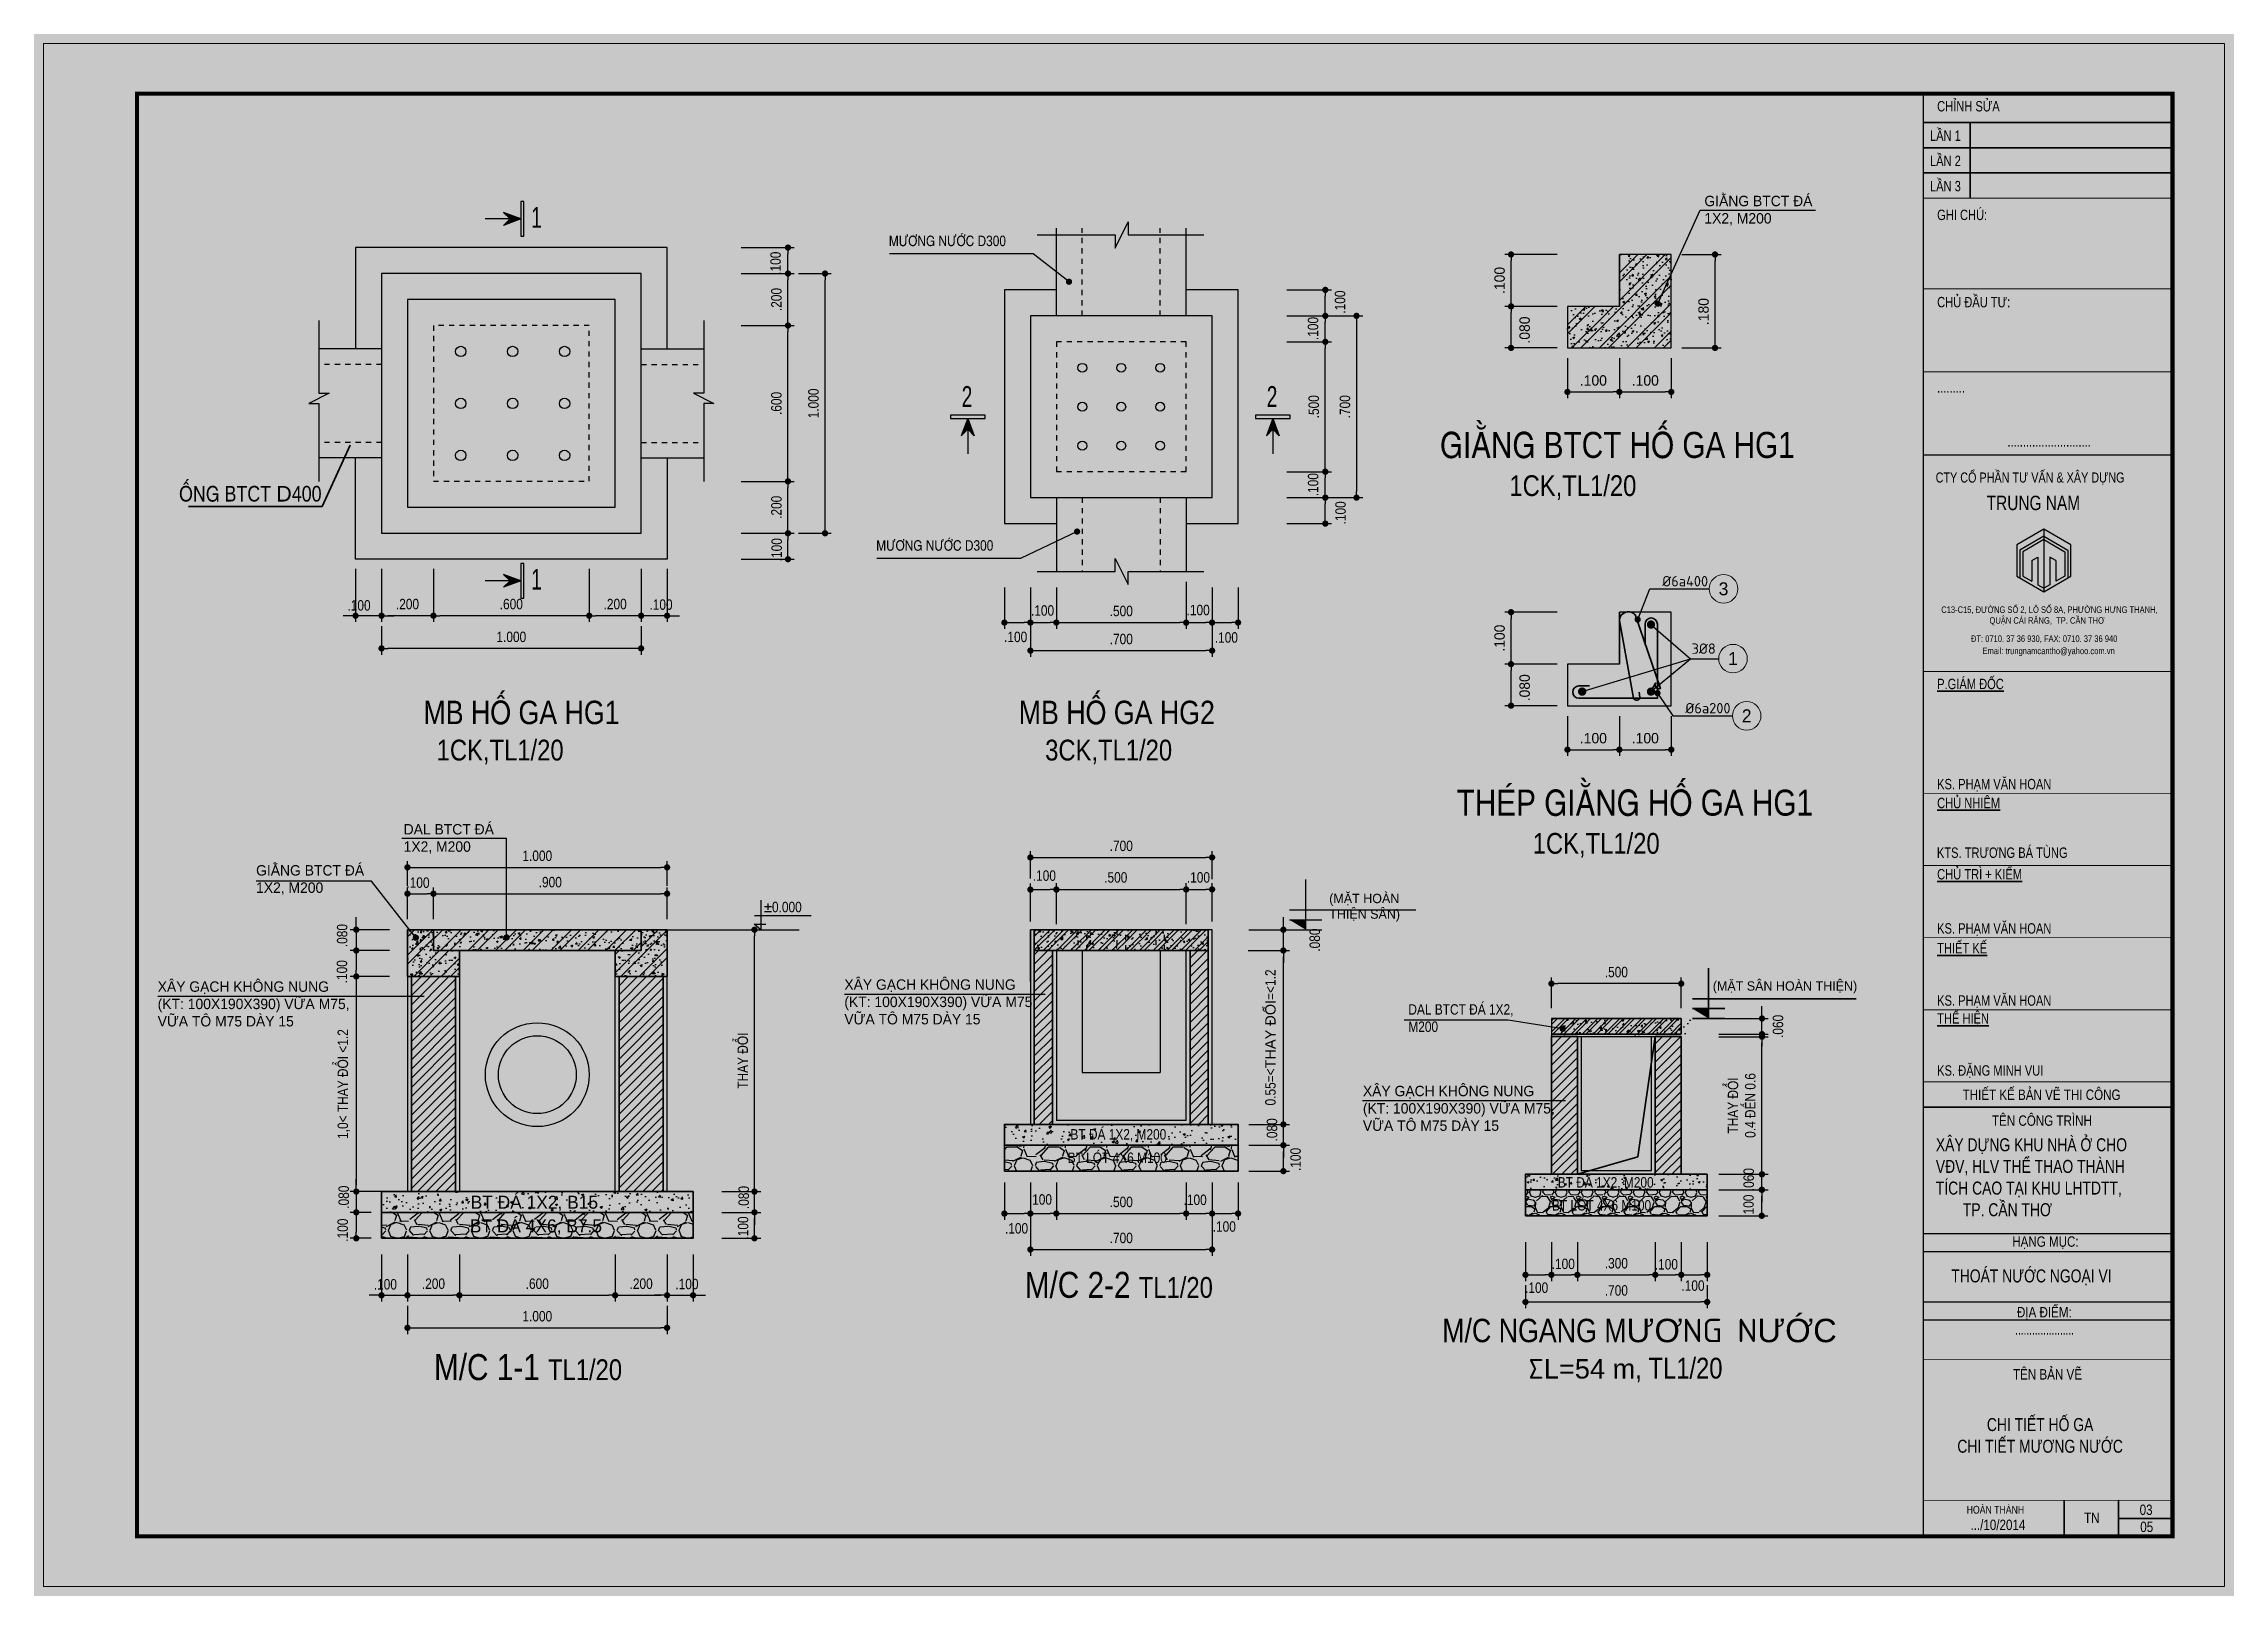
# Model space of a CAD drawing. Header units: millimetres. Extents: x -341 to 79, y 65 to 137.
# Drawn here: x -215.22 to -173.22, y 64.62 to 94.32 of the extents above; entities that cross this region are included whole.
import ezdxf
from ezdxf.enums import TextEntityAlignment as Align

# ---------------------------------------------------------------- set-up
doc = ezdxf.new("R2010")
doc.units = ezdxf.units.MM
doc.header["$LTSCALE"] = 0.3
doc.header["$MEASUREMENT"] = 0
doc.linetypes.add('DASHED2', pattern=[0.375, 0.25, -0.125])
doc.linetypes.add('HIDDEN', pattern=[0.375, 0.25, -0.125])
doc.layers.get('0').update_dxf_attribs({"linetype": 'CONTINUOUS', "lineweight": 13})
doc.layers.get('DEFPOINTS').update_dxf_attribs({"linetype": 'CONTINUOUS', "lineweight": 13})
for name, color, linetype in [('CAY', 92, 'CONTINUOUS'), ('COBAN 61', 61, 'CONTINUOUS'), ('DIM252', 8, 'CONTINUOUS'), ('GIUONG44', 44, 'CONTINUOUS'), ('HACTH', 8, 'CONTINUOUS'), ('HATCH', 8, 'CONTINUOUS'), ('KT', 8, 'CONTINUOUS'), ('LAM', 30, 'CONTINUOUS'), ('LAYER 1', 1, 'CONTINUOUS'), ('LAYER 7', 7, 'CONTINUOUS'), ('LAYER1', 1, 'CONTINUOUS'), ('Layer10', 6, 'CONTINUOUS'), ('Layer2', 4, 'CONTINUOUS'), ('LAYER5', 5, 'CONTINUOUS'), ('LAYER7', 7, 'CONTINUOUS'), ('LAYER8', 8, 'CONTINUOUS'), ('RANH252', 252, 'CONTINUOUS'), ('THEP-H', 1, 'CONTINUOUS')]:
    doc.layers.add(name, color=color, linetype=linetype)
for name, color, linetype, lineweight in [('CAYXANH', 84, 'CONTINUOUS', 9), ('KICH THUOC', 1, 'CONTINUOUS', 9), ('N_THUA', 8, 'CONTINUOUS', 9), ('THOATNUOC', 4, 'CONTINUOUS', 35)]:
    doc.layers.add(name, color=color, linetype=linetype, lineweight=lineweight)
doc.styles.add('AVO', font='VAVON.TTF')
doc.styles.add('HELVE-KT', font='VHELVCN.TTF')
doc.styles.add('ISO', font='isocpeur.ttf')
doc.styles.add('NHIEN', font='VHELVCN.TTF', dxfattribs={"height": 0.2})
doc.styles.add('VNI - HELVE', font='VBOOKMN.TTF', dxfattribs={"width": 0.8})
doc.styles.add('VNI-HELVE', font='VHELVCN.TTF', dxfattribs={"height": 0.2})
doc.styles.add('VNIHC2', font='VHELVCN.TTF', dxfattribs={"width": 0.8})
doc.dimstyles.new('1-20', dxfattribs={"dimtxt": 0.2, "dimasz": 0.12, "dimexe": 0.12, "dimexo": 0.2, "dimgap": 0.12, "dimtad": 1, "dimdec": 3, "dimlfac": 0.2, "dimzin": 4, "dimdsep": 46, "dimtxsty": 'HELVE-KT', "dimblk1": 'DOT', "dimblk2": 'DOT', "dimsah": 1, "dimcen": -0.18, "dimadec": 3, "dimazin": 0, "dimtfac": 1, "dimtdec": 3, "dimtmove": 2, "dimatfit": 3, "dimldrblk": 'DOT', "dimfxl": 0, "dimtolj": 1, "dimtzin": 4, "dimarcsym": 0})
doc.dimstyles.new('1-400', dxfattribs={"dimtxt": 0.2, "dimasz": 0.12, "dimexe": 0.12, "dimexo": 0.2, "dimgap": 0.12, "dimtad": 1, "dimdec": 3, "dimlfac": 4, "dimzin": 4, "dimdsep": 46, "dimtxsty": 'HELVE-KT', "dimblk1": 'DOT', "dimblk2": 'DOT', "dimsah": 1, "dimcen": -0.18, "dimadec": 3, "dimazin": 0, "dimtfac": 1, "dimtdec": 3, "dimtmove": 2, "dimatfit": 3, "dimldrblk": 'DOT', "dimfxl": 0, "dimtolj": 1, "dimtzin": 4, "dimarcsym": 0})
doc.dimstyles.new('Copy of 1-10', dxfattribs={"dimtxt": 0.2, "dimasz": 0.12, "dimexe": 0.12, "dimexo": 0.2, "dimgap": 0.12, "dimtad": 1, "dimdec": 3, "dimlfac": 0.1, "dimzin": 4, "dimdsep": 46, "dimtxsty": 'Standard', "dimblk1": 'DOT', "dimblk2": 'DOT', "dimsah": 1, "dimcen": -0.18, "dimadec": 3, "dimazin": 0, "dimtfac": 1, "dimtdec": 3, "dimtmove": 2, "dimatfit": 3, "dimldrblk": 'DOT', "dimfxl": 0, "dimtolj": 1, "dimtzin": 4, "dimarcsym": 0})
doc.dimstyles.new('TL1-200', dxfattribs={"dimtxt": 200, "dimasz": 150, "dimexe": 200, "dimexo": 200, "dimgap": 100, "dimtad": 1, "dimtoh": 1, "dimdec": 0, "dimlfac": 2, "dimzin": 0, "dimdsep": 46, "dimtxsty": 'VNI-HELVE', "dimblk": 'ARCHTICK', "dimcen": 100, "dimdle": 200, "dimclrd": 8, "dimclre": 8, "dimclrt": 7, "dimadec": 0, "dimazin": 0, "dimtfac": 1, "dimtdec": 0, "dimtofl": 0, "dimtmove": 0, "dimatfit": 3, "dimldrblk": 'ARCHTICK', "dimfxl": 0, "dimtolj": 1, "dimtzin": 0, "dimlwd": -1, "dimlwe": -1, "dimarcsym": 0})
pattern_1 = [(50, (-323.0015, 45.8198), (0.3586301, -0.03137607), [0.0375, -0.4125]), (355, (-323.0015, 45.8198), (-0.0693757, 0.3760961), [0.03, -0.33]), (100.4514, (-322.9716, 45.8172), (0.2892547, 0.3447198), [0.0318701, -0.3505711]), (46.1842, (-323.0015, 45.9198), (0.5336205, -0.0827595), [0.05625, -0.61875]), (96.6356, (-322.95703, 45.9129), (0.4673314, 0.487059), [0.0478051, -0.5258565]), (351.1842, (-323.0015, 45.9198), (0.467331, 0.4870593), [0.045, -0.495]), (21, (-322.9515, 45.8948), (0.2984535, -0.20130945), [0.0375, -0.4125]), (326, (-322.9515, 45.8948), (0.1216577, 0.362575), [0.03, -0.33]), (71.4514, (-322.92663, 45.87803), (0.4201113, 0.16126525), [0.0318701, -0.3505711]), (37.5, (-323.0015, 45.8198), (0.00607993, 0.16644693), [0, -0.326, 0, -0.335, 0, -0.33125]), (7.5, (-323.0015, 45.8198), (0.13153477, 0.19720586), [0, -0.191, 0, -0.3185, 0, -0.12625]), (327.5, (-323.113, 45.8198), (0.26691122, -0.01127744), [0, -0.125, 0, -0.39, 0, -0.5175]), (317.5, (-323.163, 45.8198), (0.2915931, 0.0500525), [0, -0.1625, 0, -0.259, 0, -0.3675])]
pattern_2 = [(45, (-323.0015, 45.8198), (-0.13258252, 0.13258252), []), (45, (-322.91311, 45.8198), (-0.13258252, 0.13258252), [])]

msp = doc.modelspace()

# ---------------------------------------------------------------- texts
at = {"layer": 'CAYXANH', "style": 'AVO', "width": 1}
for s, p in [('3', (-182.8614, 83.8278)), ('1', (-182.6796, 82.4839)), ('2', (-182.4155, 81.383))]:
    msp.add_text(s, height=0.25, dxfattribs=at).set_placement(p, align=Align.MIDDLE_CENTER)
at = {"layer": 'LAYER 7', "lineweight": 35, "style": 'VNI - HELVE'}
for s, insert, char_height, width, attachment_point in [('CHI TIEÁT HOÁ GA\\PCHI TIEÁT MÖÔNG NÖÔÙC', (-176.7647, 67.8627), 0.25, 3.676566, 2), ('{\\fVNI-Helve|b0|i0|c0|p2;03}', (-174.8479, 66.1981), 0.2, 5.319651, 1)]:
    msp.add_mtext(s, dxfattribs=dict(at, insert=insert, char_height=char_height, width=width, attachment_point=attachment_point))
at = {"layer": 'LAYER1', "style": 'ISO', "width": 1}
for s, p in [('%%C6a400', (-184.0427, 83.8745, -0.08)), ('3%%C8', (-183.4765, 82.5759, -0.08)), ('%%C6a200', (-183.5968, 81.4297, -0.08))]:
    msp.add_text(s, height=0.2, dxfattribs=at).set_placement(p)
at = {"layer": 'LAYER1', "linetype": 'Continuous', "ltscale": 0.05, "char_height": 0.2, "attachment_point": 1, "style": 'HELVE-KT'}
for s, insert, width in [('MÖÔNG NÖÔÙC D300', (-198.9367, 90.626), 6.2709), ('MÖÔNG NÖÔÙC D300', (-199.1805, 84.7629), 6.2709), ('%%P0.000', (-201.3413, 77.8021), 17.4622)]:
    msp.add_mtext(s, dxfattribs=dict(at, insert=insert, width=width))
at = {"layer": 'LAYER1', "linetype": 'Continuous', "ltscale": 0.08, "attachment_point": 1, "style": 'VNIHC2'}
for s, insert, char_height, width in [('2', (-197.5336, 87.7303), 0.4, 8.342857), ('2', (-191.6587, 87.7303), 0.4, 8.342857), ('{\\H0.8333x;\\W1;GIAÈNG BTCT HOÁ GA HG1\\P      \\H0.8x;   1CK,TL1/20}', (-188.3235, 86.8477), 0.6, 32.213333), ('{\\H0.75x;\\W1;MB HOÁ GA HG1\\H0.8889x;   \\P  1CK,TL1/20}', (-207.9006, 81.6731), 0.6, 7.57073), ('{\\H0.75x;\\W1;MB HOÁ GA HG2\\H0.8889x;   \\P    3CK,TL1/20}', (-196.4361, 81.6731), 0.6, 7.57073), ('{\\H0.8333x;\\W1;THEÙP GIAÈNG HOÁ GA HG1\\P      \\H0.8x;    1CK,TL1/20}', (-188.0018, 79.961), 0.6, 32.213333), ('{\\H0.8333x;\\W1;M/C 2-2 \\H0.8001x;TL1/20}', (-196.3192, 70.6781), 0.6, 32.213333), ('{\\H0.75x;\\W1;M/C NGANG M\\fArial|b0|i0|c0|p34;ƯƠ\\fISOCPEUR|b0|i0|c0|p34;NG N\\fArial|b0|i0|c0|p34;ƯỚC\\H0.8889x;\\P\\fTimes New Roman|b0|i0|c0|p18;           \\fISOCPEUR|b0|i0|c0|p34;\\H0.9375x;Σ\\fVNI-Helve|b0|i0|c0|p2;\\C1;L=54 m\\fVNI-Helve-Condense|b0|i0|c0|p2;\\H1.066x;\\C256;, TL1/20}', (-188.2793, 69.7742), 0.6, 8.760902), ('{\\H0.8333x;\\W1;M/C 1-1 \\H0.8001x;TL1/20}', (-207.6974, 69.0943), 0.6, 32.213333)]:
    msp.add_mtext(s, dxfattribs=dict(at, insert=insert, char_height=char_height, width=width))
at = {"layer": 'LAYER1', "ltscale": 200, "insert": (-212.607, 85.8086), "char_height": 0.3, "width": 3.121902, "attachment_point": 1, "style": 'NHIEN'}
msp.add_mtext('OÁNG BTCT {\\fVNI-Helve|b0|i0|c0|p2;D}400', dxfattribs=at)
at = {"layer": 'LAYER1', "linetype": 'ByBlock', "ltscale": 0.1, "insert": (-183.0687, 76.2716), "char_height": 0.18, "width": 3.3235, "attachment_point": 1, "style": 'AVO'}
msp.add_mtext('{\\C4;(MAËT SAÂN HOAØN THIEÄN)}', dxfattribs=at)
at = {"layer": 'LAYER1', "linetype": 'Continuous', "ltscale": 0.3, "char_height": 0.4, "attachment_point": 1, "style": 'HELVE-KT'}
for s, insert, width in [('{\\H0.5x;DAL BTCT ÑAÙ 1X2, M200}', (-188.9321, 75.8311, 0.0013), 2.129842), ('{\\H0.5x;BT ÑAÙ 1X2, M200}', (-195.4404, 73.4256, 0.0013), 2.458382), ('{\\H0.5x; BT LOÙT 4X6 M100}', (-195.557, 72.976, 0.0013), 2.669602), ('{\\H0.5x;BT ÑAÙ 1X2, M200}', (-186.0542, 72.5015, 0.3013), 2.458382), ('{\\H0.5x; BT LOÙT 4X6 M100}', (-186.2299, 72.0593, 0.3013), 2.669602)]:
    msp.add_mtext(s, dxfattribs=dict(at, insert=insert, width=width))
at = {"layer": 'Layer10', "linetype": 'ByBlock', "ltscale": 0.1, "attachment_point": 1, "style": 'AVO'}
for s, insert, char_height, width in [('{\\C4;GIAÈNG BTCT ÑAÙ 1X2, M200}', (-183.2303, 91.3939), 0.2, 2.26017), ('{\\C4;DAL BTCT ÑAÙ 1X2, M200}', (-208.2818, 79.299), 0.2, 2.081904), ('{\\C4;GIAÈNG BTCT ÑAÙ 1X2, M200}', (-211.1234, 78.508), 0.2, 2.26017), ('{\\C4;(MAËT HOAØN THIEÄN SAÂN)}', (-190.4563, 77.9564), 0.18, 1.834539), ('{\\C4;XAÂY GAÏCH KHOÂNG NUNG\\P(KT: 100X190X390) VÖÕA\\fArial|b0|i0|c0|p34; \\fVNI-Avo|b0|i0|c0|p2;M75,\\PVÖÕA TOÂ M75 DAØY 15}', (-213.0187, 76.2698), 0.2, 4.749127), ('{\\C4;XAÂY GAÏCH KHOÂNG NUNG\\P(KT: 100X190X390) VÖÕA\\fArial|b0|i0|c0|p34; \\fVNI-Avo|b0|i0|c0|p2;M75,\\PVÖÕA TOÂ M75 DAØY 15}', (-199.794, 76.3092), 0.2, 4.749127), ('{\\C4;XAÂY GAÏCH KHOÂNG NUNG\\P(KT: 100X190X390) VÖÕA\\fArial|b0|i0|c0|p34; \\fVNI-Avo|b0|i0|c0|p2;M75,\\PVÖÕA TOÂ M75 DAØY 15}', (-189.807, 74.2597), 0.2, 4.927637), ('{\\C4;BT ÑAÙ 1X2, B15}', (-206.9906, 72.1442), 0.25, 3.104102), ('{\\C4;BT ÑAÙ 4X6, B7.5}', (-207.0074, 71.688), 0.25, 4.103443)]:
    msp.add_mtext(s, dxfattribs=dict(at, insert=insert, char_height=char_height, width=width))
at = {"layer": 'THEP-H', "linetype": 'Continuous', "ltscale": 0.08, "char_height": 0.4, "width": 8.342857, "attachment_point": 1, "style": 'VNIHC2'}
for insert in [(-205.8244, 91.1784), (-205.8244, 84.2106)]:
    msp.add_mtext('1', dxfattribs=dict(at, insert=insert))

# ---------------------------------------------------------------- blocks, each defined once
blk = doc.blocks.new('_DOT')
at = {"color": 0, "linetype": 'ByBlock'}
blk.add_line((-0.5, 0), (-1, 0), dxfattribs=at)
at = {"color": 0, "linetype": 'ByBlock', "const_width": 0.5}
blk.add_lwpolyline([(-0.25, 0, 1), (0.25, 0, 1)], format="xyb", close=True, dxfattribs=at)
blk = doc.blocks.new('*D99')
at = {"layer": 'DEFPOINTS', "color": 0, "linetype": 'Continuous', "lineweight": -2, "ltscale": 0.08}
for p in [(-192.203, 73.117), (-191.339, 73.117), (-192.203, 72.617)]:
    blk.add_point(p, dxfattribs=at)
at = {"layer": 'LAYER1', "color": 0, "linetype": 'Continuous', "lineweight": -2, "ltscale": 0.08}
for p, q in [((-192.003, 73.117), (-191.219, 73.117)), ((-191.339, 72.737), (-191.339, 72.997)), ((-192.003, 72.617), (-191.219, 72.617))]:
    blk.add_line(p, q, dxfattribs=at)
at = {"layer": 'LAYER1', "color": 0, "linetype": 'Continuous', "lineweight": -2, "ltscale": 0.08, "xscale": 0.12, "yscale": 0.12, "zscale": 0.12}
for p, rotation in [((-191.339, 73.117), 90), ((-191.339, 72.617), 270)]:
    blk.add_blockref('_DOT', p, dxfattribs=dict(at, rotation=rotation))
at = {"layer": 'LAYER1', "color": 0, "linetype": 'Continuous', "ltscale": 0.08, "insert": (-191.103, 72.843), "char_height": 0.2, "attachment_point": 5, "rotation": 90, "style": 'HELVE-KT'}
blk.add_mtext('\\A1;.100', dxfattribs=at)
blk = doc.blocks.new('*D100')
at = {"layer": 'DEFPOINTS', "color": 0, "linetype": 'Continuous', "lineweight": -2, "ltscale": 0.08}
for p in [(-192.203, 73.517), (-191.339, 73.517), (-192.203, 73.117)]:
    blk.add_point(p, dxfattribs=at)
at = {"layer": 'LAYER1', "color": 0, "linetype": 'Continuous', "lineweight": -2, "ltscale": 0.08}
for p, q in [((-192.003, 73.517), (-191.219, 73.517)), ((-191.339, 73.637), (-191.339, 73.757)), ((-191.339, 73.117), (-191.339, 73.517)), ((-192.003, 73.117), (-191.219, 73.117)), ((-191.339, 72.997), (-191.339, 72.877))]:
    blk.add_line(p, q, dxfattribs=at)
at = {"layer": 'LAYER1', "color": 0, "linetype": 'Continuous', "lineweight": -2, "ltscale": 0.08, "xscale": 0.12, "yscale": 0.12, "zscale": 0.12}
for p, rotation in [((-191.339, 73.517), 270), ((-191.339, 73.117), 90)]:
    blk.add_blockref('_DOT', p, dxfattribs=dict(at, rotation=rotation))
at = {"layer": 'LAYER1', "color": 0, "linetype": 'Continuous', "ltscale": 0.08, "insert": (-191.557, 73.412), "char_height": 0.2, "attachment_point": 5, "rotation": 90, "style": 'HELVE-KT'}
blk.add_mtext('\\A1;.080', dxfattribs=at)
blk = doc.blocks.new('*D101')
at = {"layer": 'DEFPOINTS', "color": 0, "linetype": 'Continuous', "lineweight": -2, "ltscale": 0.08}
for p in [(-192.015, 76.865), (-191.339, 76.865), (-192.203, 73.517)]:
    blk.add_point(p, dxfattribs=at)
at = {"layer": 'LAYER1', "color": 0, "linetype": 'Continuous', "lineweight": -2, "ltscale": 0.08}
for p, q in [((-191.815, 76.865), (-191.219, 76.865)), ((-191.339, 73.637), (-191.339, 76.745)), ((-192.003, 73.517), (-191.219, 73.517))]:
    blk.add_line(p, q, dxfattribs=at)
at = {"layer": 'LAYER1', "color": 0, "linetype": 'Continuous', "lineweight": -2, "ltscale": 0.08, "xscale": 0.12, "yscale": 0.12, "zscale": 0.12}
for p, rotation in [((-191.339, 76.865), 90), ((-191.339, 73.517), 270)]:
    blk.add_blockref('_DOT', p, dxfattribs=dict(at, rotation=rotation))
at = {"layer": 'LAYER1', "color": 0, "linetype": 'Continuous', "ltscale": 0.08, "insert": (-191.587, 75.191), "char_height": 0.2, "attachment_point": 5, "rotation": 90, "style": 'HELVE-KT'}
blk.add_mtext('\\A1;0.55=<{\\fArial|b0|i0|c0|p34;THAY ĐỔI}=<1.2', dxfattribs=at)
blk = doc.blocks.new('*D102')
at = {"layer": 'DEFPOINTS', "color": 0, "linetype": 'Continuous', "lineweight": -2, "ltscale": 0.08}
for p in [(-196.711, 72.6), (-196.211, 72.6), (-196.211, 71.801)]:
    blk.add_point(p, dxfattribs=at)
at = {"layer": 'LAYER1', "color": 0, "linetype": 'Continuous', "lineweight": -2, "ltscale": 0.08}
for p, q in [((-196.711, 72.4), (-196.711, 71.681)), ((-196.211, 72.4), (-196.211, 71.681)), ((-196.591, 71.801), (-196.331, 71.801))]:
    blk.add_line(p, q, dxfattribs=at)
at = {"layer": 'LAYER1', "color": 0, "linetype": 'Continuous', "lineweight": -2, "ltscale": 0.08, "xscale": 0.12, "yscale": 0.12, "zscale": 0.12, "rotation": 180}
blk.add_blockref('_DOT', (-196.711, 71.801), dxfattribs=at)
at = {"layer": 'LAYER1', "color": 0, "linetype": 'Continuous', "lineweight": -2, "ltscale": 0.08, "xscale": 0.12, "yscale": 0.12, "zscale": 0.12}
blk.add_blockref('_DOT', (-196.211, 71.801), dxfattribs=at)
at = {"layer": 'LAYER1', "color": 0, "linetype": 'Continuous', "ltscale": 0.08, "insert": (-196.478, 71.515), "char_height": 0.2, "attachment_point": 5, "style": 'HELVE-KT'}
blk.add_mtext('\\A1;.100', dxfattribs=at)
blk = doc.blocks.new('*D103')
at = {"layer": 'DEFPOINTS', "color": 0, "linetype": 'Continuous', "lineweight": -2, "ltscale": 0.08}
for p in [(-196.211, 72.6), (-195.711, 72.6), (-195.711, 71.801)]:
    blk.add_point(p, dxfattribs=at)
at = {"layer": 'LAYER1', "color": 0, "linetype": 'Continuous', "lineweight": -2, "ltscale": 0.08}
for p, q in [((-196.211, 72.4), (-196.211, 71.681)), ((-195.711, 72.4), (-195.711, 71.681)), ((-196.091, 71.801), (-195.831, 71.801))]:
    blk.add_line(p, q, dxfattribs=at)
at = {"layer": 'LAYER1', "color": 0, "linetype": 'Continuous', "lineweight": -2, "ltscale": 0.08, "xscale": 0.12, "yscale": 0.12, "zscale": 0.12, "rotation": 180}
blk.add_blockref('_DOT', (-196.211, 71.801), dxfattribs=at)
at = {"layer": 'LAYER1', "color": 0, "linetype": 'Continuous', "lineweight": -2, "ltscale": 0.08, "xscale": 0.12, "yscale": 0.12, "zscale": 0.12}
blk.add_blockref('_DOT', (-195.711, 71.801), dxfattribs=at)
at = {"layer": 'LAYER1', "color": 0, "linetype": 'Continuous', "ltscale": 0.08, "insert": (-196.018, 72.071), "char_height": 0.2, "attachment_point": 5, "style": 'HELVE-KT'}
blk.add_mtext('\\A1;.100', dxfattribs=at)
blk = doc.blocks.new('*D104')
at = {"layer": 'DEFPOINTS', "color": 0, "linetype": 'Continuous', "lineweight": -2, "ltscale": 0.08}
for p in [(-195.711, 72.6), (-193.211, 72.6), (-193.211, 71.801)]:
    blk.add_point(p, dxfattribs=at)
at = {"layer": 'LAYER1', "color": 0, "linetype": 'Continuous', "lineweight": -2, "ltscale": 0.08}
for p, q in [((-195.711, 72.4), (-195.711, 71.681)), ((-193.211, 72.4), (-193.211, 71.681)), ((-195.591, 71.801), (-193.331, 71.801))]:
    blk.add_line(p, q, dxfattribs=at)
at = {"layer": 'LAYER1', "color": 0, "linetype": 'Continuous', "lineweight": -2, "ltscale": 0.08, "xscale": 0.12, "yscale": 0.12, "zscale": 0.12, "rotation": 180}
blk.add_blockref('_DOT', (-195.711, 71.801), dxfattribs=at)
at = {"layer": 'LAYER1', "color": 0, "linetype": 'Continuous', "lineweight": -2, "ltscale": 0.08, "xscale": 0.12, "yscale": 0.12, "zscale": 0.12}
blk.add_blockref('_DOT', (-193.211, 71.801), dxfattribs=at)
at = {"layer": 'LAYER1', "color": 0, "linetype": 'Continuous', "ltscale": 0.08, "insert": (-194.461, 72.023), "char_height": 0.2, "attachment_point": 5, "style": 'HELVE-KT'}
blk.add_mtext('\\A1;.500', dxfattribs=at)
blk = doc.blocks.new('*D105')
at = {"layer": 'DEFPOINTS', "color": 0, "linetype": 'Continuous', "lineweight": -2, "ltscale": 0.08}
for p in [(-193.211, 72.6), (-192.711, 72.6), (-192.711, 71.801)]:
    blk.add_point(p, dxfattribs=at)
at = {"layer": 'LAYER1', "color": 0, "linetype": 'Continuous', "lineweight": -2, "ltscale": 0.08}
for p, q in [((-193.211, 72.4), (-193.211, 71.681)), ((-192.711, 72.4), (-192.711, 71.681)), ((-193.091, 71.801), (-192.831, 71.801))]:
    blk.add_line(p, q, dxfattribs=at)
at = {"layer": 'LAYER1', "color": 0, "linetype": 'Continuous', "lineweight": -2, "ltscale": 0.08, "xscale": 0.12, "yscale": 0.12, "zscale": 0.12, "rotation": 180}
blk.add_blockref('_DOT', (-193.211, 71.801), dxfattribs=at)
at = {"layer": 'LAYER1', "color": 0, "linetype": 'Continuous', "lineweight": -2, "ltscale": 0.08, "xscale": 0.12, "yscale": 0.12, "zscale": 0.12}
blk.add_blockref('_DOT', (-192.711, 71.801), dxfattribs=at)
at = {"layer": 'LAYER1', "color": 0, "linetype": 'Continuous', "ltscale": 0.08, "insert": (-193.038, 72.064), "char_height": 0.2, "attachment_point": 5, "style": 'HELVE-KT'}
blk.add_mtext('\\A1;.100', dxfattribs=at)
blk = doc.blocks.new('*D106')
at = {"layer": 'DEFPOINTS', "color": 0, "linetype": 'Continuous', "lineweight": -2, "ltscale": 0.08}
for p in [(-192.711, 72.6), (-192.211, 72.6), (-192.211, 71.801)]:
    blk.add_point(p, dxfattribs=at)
at = {"layer": 'LAYER1', "color": 0, "linetype": 'Continuous', "lineweight": -2, "ltscale": 0.08}
for p, q in [((-192.711, 72.4), (-192.711, 71.681)), ((-192.211, 72.4), (-192.211, 71.681)), ((-192.591, 71.801), (-192.331, 71.801))]:
    blk.add_line(p, q, dxfattribs=at)
at = {"layer": 'LAYER1', "color": 0, "linetype": 'Continuous', "lineweight": -2, "ltscale": 0.08, "xscale": 0.12, "yscale": 0.12, "zscale": 0.12, "rotation": 180}
blk.add_blockref('_DOT', (-192.711, 71.801), dxfattribs=at)
at = {"layer": 'LAYER1', "color": 0, "linetype": 'Continuous', "lineweight": -2, "ltscale": 0.08, "xscale": 0.12, "yscale": 0.12, "zscale": 0.12}
blk.add_blockref('_DOT', (-192.211, 71.801), dxfattribs=at)
at = {"layer": 'LAYER1', "color": 0, "linetype": 'Continuous', "ltscale": 0.08, "insert": (-192.477, 71.55), "char_height": 0.2, "attachment_point": 5, "style": 'HELVE-KT'}
blk.add_mtext('\\A1;.100', dxfattribs=at)
blk = doc.blocks.new('*D107')
at = {"layer": 'DEFPOINTS', "color": 0, "linetype": 'Continuous', "lineweight": -2, "ltscale": 0.08}
for p in [(-195.711, 78.037), (-196.211, 77.222), (-195.711, 77.222)]:
    blk.add_point(p, dxfattribs=at)
at = {"layer": 'LAYER1', "color": 0, "linetype": 'Continuous', "lineweight": -2, "ltscale": 0.08}
for p, q in [((-196.211, 77.422), (-196.211, 78.157)), ((-195.711, 77.422), (-195.711, 78.157)), ((-196.091, 78.037), (-195.831, 78.037))]:
    blk.add_line(p, q, dxfattribs=at)
at = {"layer": 'LAYER1', "color": 0, "linetype": 'Continuous', "lineweight": -2, "ltscale": 0.08, "xscale": 0.12, "yscale": 0.12, "zscale": 0.12, "rotation": 180}
blk.add_blockref('_DOT', (-196.211, 78.037), dxfattribs=at)
at = {"layer": 'LAYER1', "color": 0, "linetype": 'Continuous', "lineweight": -2, "ltscale": 0.08, "xscale": 0.12, "yscale": 0.12, "zscale": 0.12}
blk.add_blockref('_DOT', (-195.711, 78.037), dxfattribs=at)
at = {"layer": 'LAYER1', "color": 0, "linetype": 'Continuous', "ltscale": 0.08, "insert": (-195.942, 78.305), "char_height": 0.2, "attachment_point": 5, "style": 'HELVE-KT'}
blk.add_mtext('\\A1;.100', dxfattribs=at)
blk = doc.blocks.new('*D108')
at = {"layer": 'DEFPOINTS', "color": 0, "linetype": 'Continuous', "lineweight": -2, "ltscale": 0.08}
for p in [(-193.211, 78.04), (-195.711, 77.171), (-193.211, 77.171)]:
    blk.add_point(p, dxfattribs=at)
at = {"layer": 'LAYER1', "color": 0, "linetype": 'Continuous', "lineweight": -2, "ltscale": 0.08}
for p, q in [((-195.711, 77.371), (-195.711, 78.16)), ((-193.211, 77.371), (-193.211, 78.16)), ((-195.591, 78.04), (-193.331, 78.04))]:
    blk.add_line(p, q, dxfattribs=at)
at = {"layer": 'LAYER1', "color": 0, "linetype": 'Continuous', "lineweight": -2, "ltscale": 0.08, "xscale": 0.12, "yscale": 0.12, "zscale": 0.12, "rotation": 180}
blk.add_blockref('_DOT', (-195.711, 78.04), dxfattribs=at)
at = {"layer": 'LAYER1', "color": 0, "linetype": 'Continuous', "lineweight": -2, "ltscale": 0.08, "xscale": 0.12, "yscale": 0.12, "zscale": 0.12}
blk.add_blockref('_DOT', (-193.211, 78.04), dxfattribs=at)
at = {"layer": 'LAYER1', "color": 0, "linetype": 'Continuous', "ltscale": 0.08, "insert": (-194.567, 78.271), "char_height": 0.2, "attachment_point": 5, "style": 'HELVE-KT'}
blk.add_mtext('\\A1;.500', dxfattribs=at)
blk = doc.blocks.new('*D109')
at = {"layer": 'DEFPOINTS', "color": 0, "linetype": 'Continuous', "lineweight": -2, "ltscale": 0.08}
for p in [(-192.711, 78.04), (-193.211, 77.222), (-192.711, 77.222)]:
    blk.add_point(p, dxfattribs=at)
at = {"layer": 'LAYER1', "color": 0, "linetype": 'Continuous', "lineweight": -2, "ltscale": 0.08}
for p, q in [((-193.211, 77.422), (-193.211, 78.16)), ((-192.711, 77.422), (-192.711, 78.16)), ((-193.091, 78.04), (-192.831, 78.04))]:
    blk.add_line(p, q, dxfattribs=at)
at = {"layer": 'LAYER1', "color": 0, "linetype": 'Continuous', "lineweight": -2, "ltscale": 0.08, "xscale": 0.12, "yscale": 0.12, "zscale": 0.12, "rotation": 180}
blk.add_blockref('_DOT', (-193.211, 78.04), dxfattribs=at)
at = {"layer": 'LAYER1', "color": 0, "linetype": 'Continuous', "lineweight": -2, "ltscale": 0.08, "xscale": 0.12, "yscale": 0.12, "zscale": 0.12}
blk.add_blockref('_DOT', (-192.711, 78.04), dxfattribs=at)
at = {"layer": 'LAYER1', "color": 0, "linetype": 'Continuous', "ltscale": 0.08, "insert": (-192.975, 78.271), "char_height": 0.2, "attachment_point": 5, "style": 'HELVE-KT'}
blk.add_mtext('\\A1;.100', dxfattribs=at)
blk = doc.blocks.new('*D110')
at = {"layer": 'DEFPOINTS', "color": 0, "linetype": 'Continuous', "lineweight": -2, "ltscale": 0.08}
for p in [(-192.711, 78.656), (-196.211, 78.052), (-192.711, 78.04)]:
    blk.add_point(p, dxfattribs=at)
at = {"layer": 'LAYER1', "color": 0, "linetype": 'Continuous', "lineweight": -2, "ltscale": 0.08}
for p, q in [((-196.211, 78.252), (-196.211, 78.776)), ((-196.091, 78.656), (-192.831, 78.656)), ((-192.711, 78.24), (-192.711, 78.776))]:
    blk.add_line(p, q, dxfattribs=at)
at = {"layer": 'LAYER1', "color": 0, "linetype": 'Continuous', "lineweight": -2, "ltscale": 0.08, "xscale": 0.12, "yscale": 0.12, "zscale": 0.12, "rotation": 180}
blk.add_blockref('_DOT', (-196.211, 78.656), dxfattribs=at)
at = {"layer": 'LAYER1', "color": 0, "linetype": 'Continuous', "lineweight": -2, "ltscale": 0.08, "xscale": 0.12, "yscale": 0.12, "zscale": 0.12}
blk.add_blockref('_DOT', (-192.711, 78.656), dxfattribs=at)
at = {"layer": 'LAYER1', "color": 0, "linetype": 'Continuous', "ltscale": 0.08, "insert": (-194.461, 78.878), "char_height": 0.2, "attachment_point": 5, "style": 'HELVE-KT'}
blk.add_mtext('\\A1;.700', dxfattribs=at)
blk = doc.blocks.new('*D111')
at = {"layer": 'DEFPOINTS', "color": 0, "linetype": 'Continuous', "lineweight": -2, "ltscale": 0.08}
for p in [(-192.215, 76.865), (-192.203, 77.265), (-191.339, 77.265)]:
    blk.add_point(p, dxfattribs=at)
at = {"layer": 'LAYER1', "color": 0, "linetype": 'Continuous', "lineweight": -2, "ltscale": 0.08}
for p, q in [((-191.339, 77.385), (-191.339, 77.505)), ((-192.015, 76.865), (-191.219, 76.865)), ((-192.003, 77.265), (-191.219, 77.265)), ((-191.339, 76.865), (-191.339, 77.265)), ((-191.339, 76.745), (-191.339, 76.625))]:
    blk.add_line(p, q, dxfattribs=at)
at = {"layer": 'LAYER1', "color": 0, "linetype": 'Continuous', "lineweight": -2, "ltscale": 0.08, "xscale": 0.12, "yscale": 0.12, "zscale": 0.12}
for p, rotation in [((-191.339, 77.265), 270), ((-191.339, 76.865), 90)]:
    blk.add_blockref('_DOT', p, dxfattribs=dict(at, rotation=rotation))
at = {"layer": 'LAYER1', "color": 0, "linetype": 'Continuous', "ltscale": 0.08, "insert": (-190.733, 77.065), "char_height": 0.2, "attachment_point": 5, "rotation": 90, "style": 'HELVE-KT'}
blk.add_mtext('\\A1;.080', dxfattribs=at)
blk = doc.blocks.new('*D112')
at = {"layer": 'DEFPOINTS', "color": 0, "linetype": 'Continuous', "lineweight": -2, "ltscale": 0.08}
for p in [(-196.711, 84.05), (-196.211, 84.05), (-196.211, 83.178)]:
    blk.add_point(p, dxfattribs=at)
at = {"layer": 'LAYER1', "color": 0, "linetype": 'Continuous', "lineweight": -2, "ltscale": 0.08}
for p, q in [((-196.711, 83.85), (-196.711, 83.058)), ((-196.211, 83.85), (-196.211, 83.058)), ((-196.591, 83.178), (-196.331, 83.178))]:
    blk.add_line(p, q, dxfattribs=at)
at = {"layer": 'LAYER1', "color": 0, "linetype": 'Continuous', "lineweight": -2, "ltscale": 0.08, "xscale": 0.12, "yscale": 0.12, "zscale": 0.12, "rotation": 180}
blk.add_blockref('_DOT', (-196.711, 83.178), dxfattribs=at)
at = {"layer": 'LAYER1', "color": 0, "linetype": 'Continuous', "lineweight": -2, "ltscale": 0.08, "xscale": 0.12, "yscale": 0.12, "zscale": 0.12}
blk.add_blockref('_DOT', (-196.211, 83.178), dxfattribs=at)
at = {"layer": 'LAYER1', "color": 0, "linetype": 'Continuous', "ltscale": 0.08, "insert": (-196.495, 82.901), "char_height": 0.2, "attachment_point": 5, "style": 'HELVE-KT'}
blk.add_mtext('\\A1;.100', dxfattribs=at)
blk = doc.blocks.new('*D113')
at = {"layer": 'DEFPOINTS', "color": 0, "linetype": 'Continuous', "lineweight": -2, "ltscale": 0.08}
for p in [(-196.211, 84.05), (-195.711, 84.05), (-195.711, 83.178)]:
    blk.add_point(p, dxfattribs=at)
at = {"layer": 'LAYER1', "color": 0, "linetype": 'Continuous', "lineweight": -2, "ltscale": 0.08}
for p, q in [((-196.211, 83.85), (-196.211, 83.058)), ((-195.711, 83.85), (-195.711, 83.058)), ((-196.091, 83.178), (-195.831, 83.178))]:
    blk.add_line(p, q, dxfattribs=at)
at = {"layer": 'LAYER1', "color": 0, "linetype": 'Continuous', "lineweight": -2, "ltscale": 0.08, "xscale": 0.12, "yscale": 0.12, "zscale": 0.12, "rotation": 180}
blk.add_blockref('_DOT', (-196.211, 83.178), dxfattribs=at)
at = {"layer": 'LAYER1', "color": 0, "linetype": 'Continuous', "lineweight": -2, "ltscale": 0.08, "xscale": 0.12, "yscale": 0.12, "zscale": 0.12}
blk.add_blockref('_DOT', (-195.711, 83.178), dxfattribs=at)
at = {"layer": 'LAYER1', "color": 0, "linetype": 'Continuous', "ltscale": 0.08, "insert": (-195.977, 83.41), "char_height": 0.2, "attachment_point": 5, "style": 'HELVE-KT'}
blk.add_mtext('\\A1;.100', dxfattribs=at)
blk = doc.blocks.new('*D166')
at = {"layer": 'DEFPOINTS', "color": 0, "linetype": 'Continuous', "lineweight": -2, "ltscale": 0.08}
for p in [(-195.711, 84.05), (-193.211, 84.162), (-193.211, 83.178)]:
    blk.add_point(p, dxfattribs=at)
at = {"layer": 'LAYER1', "color": 0, "linetype": 'Continuous', "lineweight": -2, "ltscale": 0.08}
for p, q in [((-195.711, 83.85), (-195.711, 83.058)), ((-193.211, 83.962), (-193.211, 83.058)), ((-195.591, 83.178), (-193.331, 83.178))]:
    blk.add_line(p, q, dxfattribs=at)
at = {"layer": 'LAYER1', "color": 0, "linetype": 'Continuous', "lineweight": -2, "ltscale": 0.08, "xscale": 0.12, "yscale": 0.12, "zscale": 0.12, "rotation": 180}
blk.add_blockref('_DOT', (-195.711, 83.178), dxfattribs=at)
at = {"layer": 'LAYER1', "color": 0, "linetype": 'Continuous', "lineweight": -2, "ltscale": 0.08, "xscale": 0.12, "yscale": 0.12, "zscale": 0.12}
blk.add_blockref('_DOT', (-193.211, 83.178), dxfattribs=at)
at = {"layer": 'LAYER1', "color": 0, "linetype": 'Continuous', "ltscale": 0.08, "insert": (-194.461, 83.4), "char_height": 0.2, "attachment_point": 5, "style": 'HELVE-KT'}
blk.add_mtext('\\A1;.500', dxfattribs=at)
blk = doc.blocks.new('*D167')
at = {"layer": 'DEFPOINTS', "color": 0, "linetype": 'Continuous', "lineweight": -2, "ltscale": 0.08}
for p in [(-193.211, 84.162), (-192.711, 84.05), (-192.711, 83.178)]:
    blk.add_point(p, dxfattribs=at)
at = {"layer": 'LAYER1', "color": 0, "linetype": 'Continuous', "lineweight": -2, "ltscale": 0.08}
for p, q in [((-193.211, 83.962), (-193.211, 83.058)), ((-192.711, 83.85), (-192.711, 83.058)), ((-193.091, 83.178), (-192.831, 83.178))]:
    blk.add_line(p, q, dxfattribs=at)
at = {"layer": 'LAYER1', "color": 0, "linetype": 'Continuous', "lineweight": -2, "ltscale": 0.08, "xscale": 0.12, "yscale": 0.12, "zscale": 0.12, "rotation": 180}
blk.add_blockref('_DOT', (-193.211, 83.178), dxfattribs=at)
at = {"layer": 'LAYER1', "color": 0, "linetype": 'Continuous', "lineweight": -2, "ltscale": 0.08, "xscale": 0.12, "yscale": 0.12, "zscale": 0.12}
blk.add_blockref('_DOT', (-192.711, 83.178), dxfattribs=at)
at = {"layer": 'LAYER1', "color": 0, "linetype": 'Continuous', "ltscale": 0.08, "insert": (-192.98, 83.418), "char_height": 0.2, "attachment_point": 5, "style": 'HELVE-KT'}
blk.add_mtext('\\A1;.100', dxfattribs=at)
blk = doc.blocks.new('*D114')
at = {"layer": 'DEFPOINTS', "color": 0, "linetype": 'Continuous', "lineweight": -2, "ltscale": 0.08}
for p in [(-192.711, 84.05), (-192.211, 84.05), (-192.211, 83.178)]:
    blk.add_point(p, dxfattribs=at)
at = {"layer": 'LAYER1', "color": 0, "linetype": 'Continuous', "lineweight": -2, "ltscale": 0.08}
for p, q in [((-192.711, 83.85), (-192.711, 83.058)), ((-192.211, 83.85), (-192.211, 83.058)), ((-192.591, 83.178), (-192.331, 83.178))]:
    blk.add_line(p, q, dxfattribs=at)
at = {"layer": 'LAYER1', "color": 0, "linetype": 'Continuous', "lineweight": -2, "ltscale": 0.08, "xscale": 0.12, "yscale": 0.12, "zscale": 0.12, "rotation": 180}
blk.add_blockref('_DOT', (-192.711, 83.178), dxfattribs=at)
at = {"layer": 'LAYER1', "color": 0, "linetype": 'Continuous', "lineweight": -2, "ltscale": 0.08, "xscale": 0.12, "yscale": 0.12, "zscale": 0.12}
blk.add_blockref('_DOT', (-192.211, 83.178), dxfattribs=at)
at = {"layer": 'LAYER1', "color": 0, "linetype": 'Continuous', "ltscale": 0.08, "insert": (-192.437, 82.89), "char_height": 0.2, "attachment_point": 5, "style": 'HELVE-KT'}
blk.add_mtext('\\A1;.100', dxfattribs=at)
blk = doc.blocks.new('*D115')
at = {"layer": 'DEFPOINTS', "color": 0, "linetype": 'Continuous', "lineweight": -2, "ltscale": 0.08}
for p in [(-196.211, 83.299), (-192.711, 83.299), (-192.711, 82.638)]:
    blk.add_point(p, dxfattribs=at)
at = {"layer": 'LAYER1', "color": 0, "linetype": 'Continuous', "lineweight": -2, "ltscale": 0.08}
for p, q in [((-196.211, 83.099), (-196.211, 82.518)), ((-192.711, 83.099), (-192.711, 82.518)), ((-196.091, 82.638), (-192.831, 82.638))]:
    blk.add_line(p, q, dxfattribs=at)
at = {"layer": 'LAYER1', "color": 0, "linetype": 'Continuous', "lineweight": -2, "ltscale": 0.08, "xscale": 0.12, "yscale": 0.12, "zscale": 0.12, "rotation": 180}
blk.add_blockref('_DOT', (-196.211, 82.638), dxfattribs=at)
at = {"layer": 'LAYER1', "color": 0, "linetype": 'Continuous', "lineweight": -2, "ltscale": 0.08, "xscale": 0.12, "yscale": 0.12, "zscale": 0.12}
blk.add_blockref('_DOT', (-192.711, 82.638), dxfattribs=at)
at = {"layer": 'LAYER1', "color": 0, "linetype": 'Continuous', "ltscale": 0.08, "insert": (-194.461, 82.86), "char_height": 0.2, "attachment_point": 5, "style": 'HELVE-KT'}
blk.add_mtext('\\A1;.700', dxfattribs=at)
blk = doc.blocks.new('*D116')
at = {"layer": 'DEFPOINTS', "color": 0, "linetype": 'Continuous', "lineweight": -2, "ltscale": 0.08}
for p in [(-191.47, 85.583), (-190.531, 85.583), (-191.47, 85.083)]:
    blk.add_point(p, dxfattribs=at)
at = {"layer": 'LAYER1', "color": 0, "linetype": 'Continuous', "lineweight": -2, "ltscale": 0.08}
for p, q in [((-191.27, 85.583), (-190.411, 85.583)), ((-190.531, 85.203), (-190.531, 85.463)), ((-191.27, 85.083), (-190.411, 85.083))]:
    blk.add_line(p, q, dxfattribs=at)
at = {"layer": 'LAYER1', "color": 0, "linetype": 'Continuous', "lineweight": -2, "ltscale": 0.08, "xscale": 0.12, "yscale": 0.12, "zscale": 0.12}
for p, rotation in [((-190.531, 85.583), 90), ((-190.531, 85.083), 270)]:
    blk.add_blockref('_DOT', p, dxfattribs=dict(at, rotation=rotation))
at = {"layer": 'LAYER1', "color": 0, "linetype": 'Continuous', "ltscale": 0.08, "insert": (-190.237, 85.29), "char_height": 0.2, "attachment_point": 5, "rotation": 90, "style": 'HELVE-KT'}
blk.add_mtext('\\A1;.100', dxfattribs=at)
blk = doc.blocks.new('*D117')
at = {"layer": 'DEFPOINTS', "color": 0, "linetype": 'Continuous', "lineweight": -2, "ltscale": 0.08}
for p in [(-191.47, 86.083), (-190.531, 86.083), (-191.47, 85.583)]:
    blk.add_point(p, dxfattribs=at)
at = {"layer": 'LAYER1', "color": 0, "linetype": 'Continuous', "lineweight": -2, "ltscale": 0.08}
for p, q in [((-191.27, 86.083), (-190.411, 86.083)), ((-190.531, 85.703), (-190.531, 85.963)), ((-191.27, 85.583), (-190.411, 85.583))]:
    blk.add_line(p, q, dxfattribs=at)
at = {"layer": 'LAYER1', "color": 0, "linetype": 'Continuous', "lineweight": -2, "ltscale": 0.08, "xscale": 0.12, "yscale": 0.12, "zscale": 0.12}
for p, rotation in [((-190.531, 86.083), 90), ((-190.531, 85.583), 270)]:
    blk.add_blockref('_DOT', p, dxfattribs=dict(at, rotation=rotation))
at = {"layer": 'LAYER1', "color": 0, "linetype": 'Continuous', "ltscale": 0.08, "insert": (-190.765, 85.833), "char_height": 0.2, "attachment_point": 5, "rotation": 90, "style": 'HELVE-KT'}
blk.add_mtext('\\A1;.100', dxfattribs=at)
blk = doc.blocks.new('*D118')
at = {"layer": 'DEFPOINTS', "color": 0, "linetype": 'Continuous', "lineweight": -2, "ltscale": 0.08}
for p in [(-191.47, 88.583), (-190.531, 88.583), (-191.47, 86.083)]:
    blk.add_point(p, dxfattribs=at)
at = {"layer": 'LAYER1', "color": 0, "linetype": 'Continuous', "lineweight": -2, "ltscale": 0.08}
for p, q in [((-191.27, 88.583), (-190.411, 88.583)), ((-190.531, 86.203), (-190.531, 88.463)), ((-191.27, 86.083), (-190.411, 86.083))]:
    blk.add_line(p, q, dxfattribs=at)
at = {"layer": 'LAYER1', "color": 0, "linetype": 'Continuous', "lineweight": -2, "ltscale": 0.08, "xscale": 0.12, "yscale": 0.12, "zscale": 0.12}
for p, rotation in [((-190.531, 88.583), 90), ((-190.531, 86.083), 270)]:
    blk.add_blockref('_DOT', p, dxfattribs=dict(at, rotation=rotation))
at = {"layer": 'LAYER1', "color": 0, "linetype": 'Continuous', "ltscale": 0.08, "insert": (-190.753, 87.333), "char_height": 0.2, "attachment_point": 5, "rotation": 90, "style": 'HELVE-KT'}
blk.add_mtext('\\A1;.500', dxfattribs=at)
blk = doc.blocks.new('*D119')
at = {"layer": 'DEFPOINTS', "color": 0, "linetype": 'Continuous', "lineweight": -2, "ltscale": 0.08}
for p in [(-191.47, 89.083), (-190.531, 89.083), (-191.47, 88.583)]:
    blk.add_point(p, dxfattribs=at)
at = {"layer": 'LAYER1', "color": 0, "linetype": 'Continuous', "lineweight": -2, "ltscale": 0.08}
for p, q in [((-191.27, 89.083), (-190.411, 89.083)), ((-190.531, 88.703), (-190.531, 88.963)), ((-191.27, 88.583), (-190.411, 88.583))]:
    blk.add_line(p, q, dxfattribs=at)
at = {"layer": 'LAYER1', "color": 0, "linetype": 'Continuous', "lineweight": -2, "ltscale": 0.08, "xscale": 0.12, "yscale": 0.12, "zscale": 0.12}
for p, rotation in [((-190.531, 89.083), 90), ((-190.531, 88.583), 270)]:
    blk.add_blockref('_DOT', p, dxfattribs=dict(at, rotation=rotation))
at = {"layer": 'LAYER1', "color": 0, "linetype": 'Continuous', "ltscale": 0.08, "insert": (-190.767, 88.839), "char_height": 0.2, "attachment_point": 5, "rotation": 90, "style": 'HELVE-KT'}
blk.add_mtext('\\A1;.100', dxfattribs=at)
blk = doc.blocks.new('*D120')
at = {"layer": 'DEFPOINTS', "color": 0, "linetype": 'Continuous', "lineweight": -2, "ltscale": 0.08}
for p in [(-191.47, 89.583), (-190.531, 89.583), (-191.47, 89.083)]:
    blk.add_point(p, dxfattribs=at)
at = {"layer": 'LAYER1', "color": 0, "linetype": 'Continuous', "lineweight": -2, "ltscale": 0.08}
for p, q in [((-191.27, 89.583), (-190.411, 89.583)), ((-190.531, 89.203), (-190.531, 89.463)), ((-191.27, 89.083), (-190.411, 89.083))]:
    blk.add_line(p, q, dxfattribs=at)
at = {"layer": 'LAYER1', "color": 0, "linetype": 'Continuous', "lineweight": -2, "ltscale": 0.08, "xscale": 0.12, "yscale": 0.12, "zscale": 0.12}
for p, rotation in [((-190.531, 89.583), 90), ((-190.531, 89.083), 270)]:
    blk.add_blockref('_DOT', p, dxfattribs=dict(at, rotation=rotation))
at = {"layer": 'LAYER1', "color": 0, "linetype": 'Continuous', "ltscale": 0.08, "insert": (-190.246, 89.348), "char_height": 0.2, "attachment_point": 5, "rotation": 90, "style": 'HELVE-KT'}
blk.add_mtext('\\A1;.100', dxfattribs=at)
blk = doc.blocks.new('*D121')
at = {"layer": 'DEFPOINTS', "color": 0, "linetype": 'Continuous', "lineweight": -2, "ltscale": 0.08}
for p in [(-190.633, 89.083), (-190.633, 85.583), (-189.93, 85.583)]:
    blk.add_point(p, dxfattribs=at)
at = {"layer": 'LAYER1', "color": 0, "linetype": 'Continuous', "lineweight": -2, "ltscale": 0.08}
for p, q in [((-190.433, 89.083), (-189.81, 89.083)), ((-189.93, 88.963), (-189.93, 85.703)), ((-190.433, 85.583), (-189.81, 85.583))]:
    blk.add_line(p, q, dxfattribs=at)
at = {"layer": 'LAYER1', "color": 0, "linetype": 'Continuous', "lineweight": -2, "ltscale": 0.08, "xscale": 0.12, "yscale": 0.12, "zscale": 0.12}
for p, rotation in [((-189.93, 89.083), 90), ((-189.93, 85.583), 270)]:
    blk.add_blockref('_DOT', p, dxfattribs=dict(at, rotation=rotation))
at = {"layer": 'LAYER1', "color": 0, "linetype": 'Continuous', "ltscale": 0.08, "insert": (-190.152, 87.333), "char_height": 0.2, "attachment_point": 5, "rotation": 90, "style": 'HELVE-KT'}
blk.add_mtext('\\A1;.700', dxfattribs=at)
blk = doc.blocks.new('_ArchTick')
at = {"layer": 'KICH THUOC', "color": 0, "const_width": 0.15}
blk.add_lwpolyline([(-0.5, -0.5), (0.5, 0.5)], dxfattribs=at)
blk = doc.blocks.new('*D122')
at = {"layer": 'DEFPOINTS', "color": 0, "linetype": 'Continuous', "lineweight": -2, "ltscale": 0.08}
for p in [(-201.979, 84.897), (-200.88, 84.897), (-201.979, 84.397)]:
    blk.add_point(p, dxfattribs=at)
at = {"layer": 'LAYER 1', "color": 0, "linetype": 'Continuous', "lineweight": -2, "ltscale": 0.08}
for p, q in [((-201.779, 84.897), (-200.76, 84.897)), ((-200.88, 84.517), (-200.88, 84.777)), ((-201.779, 84.397), (-200.76, 84.397))]:
    blk.add_line(p, q, dxfattribs=at)
at = {"layer": 'LAYER 1', "color": 0, "linetype": 'Continuous', "lineweight": -2, "ltscale": 0.08, "xscale": 0.12, "yscale": 0.12, "zscale": 0.12}
for p, rotation in [((-200.88, 84.897), 90), ((-200.88, 84.397), 270)]:
    blk.add_blockref('_DOT', p, dxfattribs=dict(at, rotation=rotation))
at = {"layer": 'LAYER 1', "color": 0, "linetype": 'Continuous', "ltscale": 0.08, "insert": (-201.096, 84.581), "char_height": 0.2, "attachment_point": 5, "rotation": 90, "style": 'HELVE-KT'}
blk.add_mtext('\\A1;.100', dxfattribs=at)
blk = doc.blocks.new('*D123')
at = {"layer": 'DEFPOINTS', "color": 0, "linetype": 'Continuous', "lineweight": -2, "ltscale": 0.08}
for p in [(-201.979, 85.897), (-200.88, 85.897), (-201.979, 84.897)]:
    blk.add_point(p, dxfattribs=at)
at = {"layer": 'LAYER 1', "color": 0, "linetype": 'Continuous', "lineweight": -2, "ltscale": 0.08}
for p, q in [((-201.779, 85.897), (-200.76, 85.897)), ((-200.88, 85.017), (-200.88, 85.777)), ((-201.779, 84.897), (-200.76, 84.897))]:
    blk.add_line(p, q, dxfattribs=at)
at = {"layer": 'LAYER 1', "color": 0, "linetype": 'Continuous', "lineweight": -2, "ltscale": 0.08, "xscale": 0.12, "yscale": 0.12, "zscale": 0.12}
for p, rotation in [((-200.88, 85.897), 90), ((-200.88, 84.897), 270)]:
    blk.add_blockref('_DOT', p, dxfattribs=dict(at, rotation=rotation))
at = {"layer": 'LAYER 1', "color": 0, "linetype": 'Continuous', "ltscale": 0.08, "insert": (-201.102, 85.397), "char_height": 0.2, "attachment_point": 5, "rotation": 90, "style": 'HELVE-KT'}
blk.add_mtext('\\A1;.200', dxfattribs=at)
blk = doc.blocks.new('*D124')
at = {"layer": 'DEFPOINTS', "color": 0, "linetype": 'Continuous', "lineweight": -2, "ltscale": 0.08}
for p in [(-201.979, 88.897), (-200.88, 88.897), (-201.979, 85.897)]:
    blk.add_point(p, dxfattribs=at)
at = {"layer": 'LAYER 1', "color": 0, "linetype": 'Continuous', "lineweight": -2, "ltscale": 0.08}
for p, q in [((-201.779, 88.897), (-200.76, 88.897)), ((-200.88, 86.017), (-200.88, 88.777)), ((-201.779, 85.897), (-200.76, 85.897))]:
    blk.add_line(p, q, dxfattribs=at)
at = {"layer": 'LAYER 1', "color": 0, "linetype": 'Continuous', "lineweight": -2, "ltscale": 0.08, "xscale": 0.12, "yscale": 0.12, "zscale": 0.12}
for p, rotation in [((-200.88, 88.897), 90), ((-200.88, 85.897), 270)]:
    blk.add_blockref('_DOT', p, dxfattribs=dict(at, rotation=rotation))
at = {"layer": 'LAYER 1', "color": 0, "linetype": 'Continuous', "ltscale": 0.08, "insert": (-201.102, 87.397), "char_height": 0.2, "attachment_point": 5, "rotation": 90, "style": 'HELVE-KT'}
blk.add_mtext('\\A1;.600', dxfattribs=at)
blk = doc.blocks.new('*D125')
at = {"layer": 'DEFPOINTS', "color": 0, "linetype": 'Continuous', "lineweight": -2, "ltscale": 0.08}
for p in [(-201.979, 89.897), (-200.88, 89.897), (-201.979, 88.897)]:
    blk.add_point(p, dxfattribs=at)
at = {"layer": 'LAYER 1', "color": 0, "linetype": 'Continuous', "lineweight": -2, "ltscale": 0.08}
for p, q in [((-201.779, 89.897), (-200.76, 89.897)), ((-200.88, 89.017), (-200.88, 89.777)), ((-201.779, 88.897), (-200.76, 88.897))]:
    blk.add_line(p, q, dxfattribs=at)
at = {"layer": 'LAYER 1', "color": 0, "linetype": 'Continuous', "lineweight": -2, "ltscale": 0.08, "xscale": 0.12, "yscale": 0.12, "zscale": 0.12}
for p, rotation in [((-200.88, 89.897), 90), ((-200.88, 88.897), 270)]:
    blk.add_blockref('_DOT', p, dxfattribs=dict(at, rotation=rotation))
at = {"layer": 'LAYER 1', "color": 0, "linetype": 'Continuous', "ltscale": 0.08, "insert": (-201.102, 89.397), "char_height": 0.2, "attachment_point": 5, "rotation": 90, "style": 'HELVE-KT'}
blk.add_mtext('\\A1;.200', dxfattribs=at)
blk = doc.blocks.new('*D126')
at = {"layer": 'DEFPOINTS', "color": 0, "linetype": 'Continuous', "lineweight": -2, "ltscale": 0.08}
for p in [(-201.979, 90.397), (-200.88, 90.397), (-201.979, 89.897)]:
    blk.add_point(p, dxfattribs=at)
at = {"layer": 'LAYER 1', "color": 0, "linetype": 'Continuous', "lineweight": -2, "ltscale": 0.08}
for p, q in [((-201.779, 90.397), (-200.76, 90.397)), ((-201.779, 89.897), (-200.76, 89.897)), ((-200.88, 90.017), (-200.88, 90.277))]:
    blk.add_line(p, q, dxfattribs=at)
at = {"layer": 'LAYER 1', "color": 0, "linetype": 'Continuous', "lineweight": -2, "ltscale": 0.08, "xscale": 0.12, "yscale": 0.12, "zscale": 0.12}
for p, rotation in [((-200.88, 90.397), 90), ((-200.88, 89.897), 270)]:
    blk.add_blockref('_DOT', p, dxfattribs=dict(at, rotation=rotation))
at = {"layer": 'LAYER 1', "color": 0, "linetype": 'Continuous', "ltscale": 0.08, "insert": (-201.118, 90.096), "char_height": 0.2, "attachment_point": 5, "rotation": 90, "style": 'HELVE-KT'}
blk.add_mtext('\\A1;.100', dxfattribs=at)
blk = doc.blocks.new('*D127')
at = {"layer": 'DEFPOINTS', "color": 0, "linetype": 'Continuous', "lineweight": -2, "ltscale": 0.08}
for p in [(-200.88, 89.897), (-200.166, 89.897), (-200.88, 84.897)]:
    blk.add_point(p, dxfattribs=at)
at = {"layer": 'LAYER 1', "color": 0, "linetype": 'Continuous', "lineweight": -2, "ltscale": 0.08}
for p, q in [((-200.68, 89.897), (-200.046, 89.897)), ((-200.166, 85.017), (-200.166, 89.777)), ((-200.68, 84.897), (-200.046, 84.897))]:
    blk.add_line(p, q, dxfattribs=at)
at = {"layer": 'LAYER 1', "color": 0, "linetype": 'Continuous', "lineweight": -2, "ltscale": 0.08, "xscale": 0.12, "yscale": 0.12, "zscale": 0.12}
for p, rotation in [((-200.166, 89.897), 90), ((-200.166, 84.897), 270)]:
    blk.add_blockref('_DOT', p, dxfattribs=dict(at, rotation=rotation))
at = {"layer": 'LAYER 1', "color": 0, "linetype": 'Continuous', "ltscale": 0.08, "insert": (-200.388, 87.397), "char_height": 0.2, "attachment_point": 5, "rotation": 90, "style": 'HELVE-KT'}
blk.add_mtext('\\A1;1.000', dxfattribs=at)
blk = doc.blocks.new('*D128')
at = {"layer": 'DEFPOINTS', "color": 0, "linetype": 'Continuous', "lineweight": -2, "ltscale": 0.08}
for p in [(-208.708, 71.212), (-208.208, 71.212), (-208.208, 70.227)]:
    blk.add_point(p, dxfattribs=at)
at = {"layer": 'LAYER 1', "color": 0, "linetype": 'Continuous', "lineweight": -2, "ltscale": 0.08}
for p, q in [((-208.708, 71.012), (-208.708, 70.107)), ((-208.208, 71.012), (-208.208, 70.107)), ((-208.828, 70.227), (-208.948, 70.227)), ((-208.708, 70.227), (-208.208, 70.227)), ((-208.088, 70.227), (-207.968, 70.227))]:
    blk.add_line(p, q, dxfattribs=at)
at = {"layer": 'LAYER 1', "color": 0, "linetype": 'Continuous', "lineweight": -2, "ltscale": 0.08, "xscale": 0.12, "yscale": 0.12, "zscale": 0.12}
blk.add_blockref('_DOT', (-208.708, 70.227), dxfattribs=at)
at = {"layer": 'LAYER 1', "color": 0, "linetype": 'Continuous', "lineweight": -2, "ltscale": 0.08, "xscale": 0.12, "yscale": 0.12, "zscale": 0.12, "rotation": 180}
blk.add_blockref('_DOT', (-208.208, 70.227), dxfattribs=at)
at = {"layer": 'LAYER 1', "color": 0, "linetype": 'Continuous', "ltscale": 0.08, "insert": (-208.634, 70.437), "char_height": 0.2, "attachment_point": 5, "style": 'HELVE-KT'}
blk.add_mtext('\\A1;.100', dxfattribs=at)
blk = doc.blocks.new('*D129')
at = {"layer": 'DEFPOINTS', "color": 0, "linetype": 'Continuous', "lineweight": -2, "ltscale": 0.08}
for p in [(-208.208, 71.212), (-207.208, 71.212), (-207.208, 70.227)]:
    blk.add_point(p, dxfattribs=at)
at = {"layer": 'LAYER 1', "color": 0, "linetype": 'Continuous', "lineweight": -2, "ltscale": 0.08}
for p, q in [((-208.208, 71.012), (-208.208, 70.107)), ((-207.208, 71.012), (-207.208, 70.107)), ((-208.088, 70.227), (-207.328, 70.227))]:
    blk.add_line(p, q, dxfattribs=at)
at = {"layer": 'LAYER 1', "color": 0, "linetype": 'Continuous', "lineweight": -2, "ltscale": 0.08, "xscale": 0.12, "yscale": 0.12, "zscale": 0.12, "rotation": 180}
blk.add_blockref('_DOT', (-208.208, 70.227), dxfattribs=at)
at = {"layer": 'LAYER 1', "color": 0, "linetype": 'Continuous', "lineweight": -2, "ltscale": 0.08, "xscale": 0.12, "yscale": 0.12, "zscale": 0.12}
blk.add_blockref('_DOT', (-207.208, 70.227), dxfattribs=at)
at = {"layer": 'LAYER 1', "color": 0, "linetype": 'Continuous', "ltscale": 0.08, "insert": (-207.708, 70.449), "char_height": 0.2, "attachment_point": 5, "style": 'HELVE-KT'}
blk.add_mtext('\\A1;.200', dxfattribs=at)
blk = doc.blocks.new('*D130')
at = {"layer": 'DEFPOINTS', "color": 0, "linetype": 'Continuous', "lineweight": -2, "ltscale": 0.08}
for p in [(-207.208, 71.212), (-204.208, 71.212), (-204.208, 70.227)]:
    blk.add_point(p, dxfattribs=at)
at = {"layer": 'LAYER 1', "color": 0, "linetype": 'Continuous', "lineweight": -2, "ltscale": 0.08}
for p, q in [((-207.208, 71.012), (-207.208, 70.107)), ((-204.208, 71.012), (-204.208, 70.107)), ((-207.088, 70.227), (-204.328, 70.227))]:
    blk.add_line(p, q, dxfattribs=at)
at = {"layer": 'LAYER 1', "color": 0, "linetype": 'Continuous', "lineweight": -2, "ltscale": 0.08, "xscale": 0.12, "yscale": 0.12, "zscale": 0.12, "rotation": 180}
blk.add_blockref('_DOT', (-207.208, 70.227), dxfattribs=at)
at = {"layer": 'LAYER 1', "color": 0, "linetype": 'Continuous', "lineweight": -2, "ltscale": 0.08, "xscale": 0.12, "yscale": 0.12, "zscale": 0.12}
blk.add_blockref('_DOT', (-204.208, 70.227), dxfattribs=at)
at = {"layer": 'LAYER 1', "color": 0, "linetype": 'Continuous', "ltscale": 0.08, "insert": (-205.708, 70.449), "char_height": 0.2, "attachment_point": 5, "style": 'HELVE-KT'}
blk.add_mtext('\\A1;.600', dxfattribs=at)
blk = doc.blocks.new('*D131')
at = {"layer": 'DEFPOINTS', "color": 0, "linetype": 'Continuous', "lineweight": -2, "ltscale": 0.08}
for p in [(-204.208, 71.212), (-203.208, 71.212), (-203.208, 70.227)]:
    blk.add_point(p, dxfattribs=at)
at = {"layer": 'LAYER 1', "color": 0, "linetype": 'Continuous', "lineweight": -2, "ltscale": 0.08}
for p, q in [((-204.208, 71.012), (-204.208, 70.107)), ((-203.208, 71.012), (-203.208, 70.107)), ((-204.088, 70.227), (-203.328, 70.227))]:
    blk.add_line(p, q, dxfattribs=at)
at = {"layer": 'LAYER 1', "color": 0, "linetype": 'Continuous', "lineweight": -2, "ltscale": 0.08, "xscale": 0.12, "yscale": 0.12, "zscale": 0.12, "rotation": 180}
blk.add_blockref('_DOT', (-204.208, 70.227), dxfattribs=at)
at = {"layer": 'LAYER 1', "color": 0, "linetype": 'Continuous', "lineweight": -2, "ltscale": 0.08, "xscale": 0.12, "yscale": 0.12, "zscale": 0.12}
blk.add_blockref('_DOT', (-203.208, 70.227), dxfattribs=at)
at = {"layer": 'LAYER 1', "color": 0, "linetype": 'Continuous', "ltscale": 0.08, "insert": (-203.708, 70.449), "char_height": 0.2, "attachment_point": 5, "style": 'HELVE-KT'}
blk.add_mtext('\\A1;.200', dxfattribs=at)
blk = doc.blocks.new('*D132')
at = {"layer": 'DEFPOINTS', "color": 0, "linetype": 'Continuous', "lineweight": -2, "ltscale": 0.08}
for p in [(-203.208, 71.212), (-202.708, 71.212), (-202.708, 70.227)]:
    blk.add_point(p, dxfattribs=at)
at = {"layer": 'LAYER 1', "color": 0, "linetype": 'Continuous', "lineweight": -2, "ltscale": 0.08}
for p, q in [((-203.208, 71.012), (-203.208, 70.107)), ((-202.708, 71.012), (-202.708, 70.107)), ((-203.328, 70.227), (-203.448, 70.227)), ((-203.208, 70.227), (-202.708, 70.227)), ((-202.588, 70.227), (-202.468, 70.227))]:
    blk.add_line(p, q, dxfattribs=at)
at = {"layer": 'LAYER 1', "color": 0, "linetype": 'Continuous', "lineweight": -2, "ltscale": 0.08, "xscale": 0.12, "yscale": 0.12, "zscale": 0.12}
blk.add_blockref('_DOT', (-203.208, 70.227), dxfattribs=at)
at = {"layer": 'LAYER 1', "color": 0, "linetype": 'Continuous', "lineweight": -2, "ltscale": 0.08, "xscale": 0.12, "yscale": 0.12, "zscale": 0.12, "rotation": 180}
blk.add_blockref('_DOT', (-202.708, 70.227), dxfattribs=at)
at = {"layer": 'LAYER 1', "color": 0, "linetype": 'Continuous', "ltscale": 0.08, "insert": (-202.826, 70.443), "char_height": 0.2, "attachment_point": 5, "style": 'HELVE-KT'}
blk.add_mtext('\\A1;.100', dxfattribs=at)
blk = doc.blocks.new('*D133')
at = {"layer": 'DEFPOINTS', "color": 0, "linetype": 'Continuous', "lineweight": -2, "ltscale": 0.08}
for p in [(-208.208, 70.227), (-203.208, 70.227), (-203.208, 69.601)]:
    blk.add_point(p, dxfattribs=at)
at = {"layer": 'LAYER 1', "color": 0, "linetype": 'Continuous', "lineweight": -2, "ltscale": 0.08}
for p, q in [((-208.208, 70.027), (-208.208, 69.481)), ((-203.208, 70.027), (-203.208, 69.481)), ((-208.088, 69.601), (-203.328, 69.601))]:
    blk.add_line(p, q, dxfattribs=at)
at = {"layer": 'LAYER 1', "color": 0, "linetype": 'Continuous', "lineweight": -2, "ltscale": 0.08, "xscale": 0.12, "yscale": 0.12, "zscale": 0.12, "rotation": 180}
blk.add_blockref('_DOT', (-208.208, 69.601), dxfattribs=at)
at = {"layer": 'LAYER 1', "color": 0, "linetype": 'Continuous', "lineweight": -2, "ltscale": 0.08, "xscale": 0.12, "yscale": 0.12, "zscale": 0.12}
blk.add_blockref('_DOT', (-203.208, 69.601), dxfattribs=at)
at = {"layer": 'LAYER 1', "color": 0, "linetype": 'Continuous', "ltscale": 0.08, "insert": (-205.708, 69.823), "char_height": 0.2, "attachment_point": 5, "style": 'HELVE-KT'}
blk.add_mtext('\\A1;1.000', dxfattribs=at)
blk = doc.blocks.new('*D134')
at = {"layer": 'DEFPOINTS', "color": 0, "linetype": 'Continuous', "lineweight": -2, "ltscale": 0.08}
for p in [(-202.356, 71.824), (-201.525, 71.824), (-202.356, 71.324)]:
    blk.add_point(p, dxfattribs=at)
at = {"layer": 'LAYER 1', "color": 0, "linetype": 'Continuous', "lineweight": -2, "ltscale": 0.08}
for p, q in [((-202.156, 71.824), (-201.405, 71.824)), ((-201.525, 71.444), (-201.525, 71.704)), ((-202.156, 71.324), (-201.405, 71.324))]:
    blk.add_line(p, q, dxfattribs=at)
at = {"layer": 'LAYER 1', "color": 0, "linetype": 'Continuous', "lineweight": -2, "ltscale": 0.08, "xscale": 0.12, "yscale": 0.12, "zscale": 0.12}
for p, rotation in [((-201.525, 71.824), 90), ((-201.525, 71.324), 270)]:
    blk.add_blockref('_DOT', p, dxfattribs=dict(at, rotation=rotation))
at = {"layer": 'LAYER 1', "color": 0, "linetype": 'Continuous', "ltscale": 0.08, "insert": (-201.743, 71.523), "char_height": 0.2, "attachment_point": 5, "rotation": 90, "style": 'HELVE-KT'}
blk.add_mtext('\\A1;.100', dxfattribs=at)
blk = doc.blocks.new('*D135')
at = {"layer": 'DEFPOINTS', "color": 0, "linetype": 'Continuous', "lineweight": -2, "ltscale": 0.08}
for p in [(-202.356, 72.224), (-202.356, 71.824), (-201.525, 72.224)]:
    blk.add_point(p, dxfattribs=at)
at = {"layer": 'LAYER 1', "color": 0, "linetype": 'Continuous', "lineweight": -2, "ltscale": 0.08}
for p, q in [((-201.525, 72.344), (-201.525, 72.464)), ((-202.156, 72.224), (-201.405, 72.224)), ((-202.156, 71.824), (-201.405, 71.824)), ((-201.525, 71.824), (-201.525, 72.224)), ((-201.525, 71.704), (-201.525, 71.584))]:
    blk.add_line(p, q, dxfattribs=at)
at = {"layer": 'LAYER 1', "color": 0, "linetype": 'Continuous', "lineweight": -2, "ltscale": 0.08, "xscale": 0.12, "yscale": 0.12, "zscale": 0.12}
for p, rotation in [((-201.525, 72.224), 270), ((-201.525, 71.824), 90)]:
    blk.add_blockref('_DOT', p, dxfattribs=dict(at, rotation=rotation))
at = {"layer": 'LAYER 1', "color": 0, "linetype": 'Continuous', "ltscale": 0.08, "insert": (-201.731, 72.109), "char_height": 0.2, "attachment_point": 5, "rotation": 90, "style": 'HELVE-KT'}
blk.add_mtext('\\A1;.080', dxfattribs=at)
blk = doc.blocks.new('*D136')
at = {"layer": 'DEFPOINTS', "color": 0, "linetype": 'Continuous', "lineweight": -2, "ltscale": 0.08}
for p in [(-203.595, 77.265), (-201.525, 77.265), (-202.356, 72.224)]:
    blk.add_point(p, dxfattribs=at)
at = {"layer": 'LAYER 1', "color": 0, "linetype": 'Continuous', "lineweight": -2, "ltscale": 0.08}
for p, q in [((-203.395, 77.265), (-201.405, 77.265)), ((-201.525, 72.344), (-201.525, 77.145)), ((-202.156, 72.224), (-201.405, 72.224))]:
    blk.add_line(p, q, dxfattribs=at)
at = {"layer": 'LAYER 1', "color": 0, "linetype": 'Continuous', "lineweight": -2, "ltscale": 0.08, "xscale": 0.12, "yscale": 0.12, "zscale": 0.12}
for p, rotation in [((-201.525, 77.265), 90), ((-201.525, 72.224), 270)]:
    blk.add_blockref('_DOT', p, dxfattribs=dict(at, rotation=rotation))
at = {"layer": 'LAYER 1', "color": 0, "linetype": 'Continuous', "ltscale": 0.08, "insert": (-201.749, 74.744), "char_height": 0.2, "attachment_point": 5, "rotation": 90, "style": 'HELVE-KT'}
blk.add_mtext('\\A1;THAY ÑOÅI', dxfattribs=at)
blk = doc.blocks.new('*D137')
at = {"layer": 'DEFPOINTS', "color": 0, "linetype": 'Continuous', "lineweight": -2, "ltscale": 0.08}
for p in [(-203.208, 78.465), (-208.208, 77.913), (-203.208, 77.913)]:
    blk.add_point(p, dxfattribs=at)
at = {"layer": 'LAYER 1', "color": 0, "linetype": 'Continuous', "lineweight": -2, "ltscale": 0.08}
for p, q in [((-208.208, 78.113), (-208.208, 78.585)), ((-203.208, 78.113), (-203.208, 78.585)), ((-208.088, 78.465), (-203.328, 78.465))]:
    blk.add_line(p, q, dxfattribs=at)
at = {"layer": 'LAYER 1', "color": 0, "linetype": 'Continuous', "lineweight": -2, "ltscale": 0.08, "xscale": 0.12, "yscale": 0.12, "zscale": 0.12, "rotation": 180}
blk.add_blockref('_DOT', (-208.208, 78.465), dxfattribs=at)
at = {"layer": 'LAYER 1', "color": 0, "linetype": 'Continuous', "lineweight": -2, "ltscale": 0.08, "xscale": 0.12, "yscale": 0.12, "zscale": 0.12}
blk.add_blockref('_DOT', (-203.208, 78.465), dxfattribs=at)
at = {"layer": 'LAYER 1', "color": 0, "linetype": 'Continuous', "ltscale": 0.08, "insert": (-205.708, 78.687), "char_height": 0.2, "attachment_point": 5, "style": 'HELVE-KT'}
blk.add_mtext('\\A1;1.000', dxfattribs=at)
blk = doc.blocks.new('*D138')
at = {"layer": 'DEFPOINTS', "color": 0, "linetype": 'Continuous', "lineweight": -2, "ltscale": 0.08}
for p in [(-209.194, 76.865), (-208.356, 77.265), (-208.356, 76.865)]:
    blk.add_point(p, dxfattribs=at)
at = {"layer": 'LAYER 1', "color": 0, "linetype": 'Continuous', "lineweight": -2, "ltscale": 0.08}
for p, q in [((-209.194, 77.385), (-209.194, 77.505)), ((-208.556, 77.265), (-209.314, 77.265)), ((-208.556, 76.865), (-209.314, 76.865)), ((-209.194, 77.265), (-209.194, 76.865)), ((-209.194, 76.745), (-209.194, 76.625))]:
    blk.add_line(p, q, dxfattribs=at)
at = {"layer": 'LAYER 1', "color": 0, "linetype": 'Continuous', "lineweight": -2, "ltscale": 0.08, "xscale": 0.12, "yscale": 0.12, "zscale": 0.12}
for p, rotation in [((-209.194, 77.265), 270), ((-209.194, 76.865), 90)]:
    blk.add_blockref('_DOT', p, dxfattribs=dict(at, rotation=rotation))
at = {"layer": 'LAYER 1', "color": 0, "linetype": 'Continuous', "ltscale": 0.08, "insert": (-209.465, 77.152), "char_height": 0.2, "attachment_point": 5, "rotation": 90, "style": 'HELVE-KT'}
blk.add_mtext('\\A1;.080', dxfattribs=at)
blk = doc.blocks.new('*D139')
at = {"layer": 'DEFPOINTS', "color": 0, "linetype": 'Continuous', "lineweight": -2, "ltscale": 0.08}
for p in [(-208.356, 76.865), (-209.194, 76.365), (-208.356, 76.365)]:
    blk.add_point(p, dxfattribs=at)
at = {"layer": 'LAYER 1', "color": 0, "linetype": 'Continuous', "lineweight": -2, "ltscale": 0.08}
for p, q in [((-208.556, 76.865), (-209.314, 76.865)), ((-209.194, 76.745), (-209.194, 76.485)), ((-208.556, 76.365), (-209.314, 76.365))]:
    blk.add_line(p, q, dxfattribs=at)
at = {"layer": 'LAYER 1', "color": 0, "linetype": 'Continuous', "lineweight": -2, "ltscale": 0.08, "xscale": 0.12, "yscale": 0.12, "zscale": 0.12}
for p, rotation in [((-209.194, 76.865), 90), ((-209.194, 76.365), 270)]:
    blk.add_blockref('_DOT', p, dxfattribs=dict(at, rotation=rotation))
at = {"layer": 'LAYER 1', "color": 0, "linetype": 'Continuous', "ltscale": 0.08, "insert": (-209.469, 76.456), "char_height": 0.2, "attachment_point": 5, "rotation": 90, "style": 'HELVE-KT'}
blk.add_mtext('\\A1;.100', dxfattribs=at)
blk = doc.blocks.new('*D140')
at = {"layer": 'DEFPOINTS', "color": 0, "linetype": 'Continuous', "lineweight": -2, "ltscale": 0.08}
for p in [(-208.356, 76.365), (-209.194, 72.224), (-208.356, 72.224)]:
    blk.add_point(p, dxfattribs=at)
at = {"layer": 'LAYER 1', "color": 0, "linetype": 'Continuous', "lineweight": -2, "ltscale": 0.08}
for p, q in [((-208.556, 76.365), (-209.314, 76.365)), ((-209.194, 76.245), (-209.194, 72.344)), ((-208.556, 72.224), (-209.314, 72.224))]:
    blk.add_line(p, q, dxfattribs=at)
at = {"layer": 'LAYER 1', "color": 0, "linetype": 'Continuous', "lineweight": -2, "ltscale": 0.08, "xscale": 0.12, "yscale": 0.12, "zscale": 0.12}
for p, rotation in [((-209.194, 76.365), 90), ((-209.194, 72.224), 270)]:
    blk.add_blockref('_DOT', p, dxfattribs=dict(at, rotation=rotation))
at = {"layer": 'LAYER 1', "color": 0, "linetype": 'Continuous', "ltscale": 0.08, "insert": (-209.435, 74.294), "char_height": 0.2, "attachment_point": 5, "rotation": 90, "style": 'HELVE-KT'}
blk.add_mtext('\\A1;1,0< THAY ÑOÅI <1.2', dxfattribs=at)
blk = doc.blocks.new('*D141')
at = {"layer": 'DEFPOINTS', "color": 0, "linetype": 'Continuous', "lineweight": -2, "ltscale": 0.08}
for p in [(-207.708, 77.958), (-208.208, 77.265), (-207.708, 77.265)]:
    blk.add_point(p, dxfattribs=at)
at = {"layer": 'LAYER 1', "color": 0, "linetype": 'Continuous', "lineweight": -2, "ltscale": 0.08}
for p, q in [((-208.208, 77.465), (-208.208, 78.078)), ((-208.088, 77.958), (-207.828, 77.958)), ((-207.708, 77.465), (-207.708, 78.078))]:
    blk.add_line(p, q, dxfattribs=at)
at = {"layer": 'LAYER 1', "color": 0, "linetype": 'Continuous', "lineweight": -2, "ltscale": 0.08, "xscale": 0.12, "yscale": 0.12, "zscale": 0.12, "rotation": 180}
blk.add_blockref('_DOT', (-208.208, 77.958), dxfattribs=at)
at = {"layer": 'LAYER 1', "color": 0, "linetype": 'Continuous', "lineweight": -2, "ltscale": 0.08, "xscale": 0.12, "yscale": 0.12, "zscale": 0.12}
blk.add_blockref('_DOT', (-207.708, 77.958), dxfattribs=at)
at = {"layer": 'LAYER 1', "color": 0, "linetype": 'Continuous', "ltscale": 0.08, "insert": (-208.006, 78.17), "char_height": 0.2, "attachment_point": 5, "style": 'HELVE-KT'}
blk.add_mtext('\\A1;.100', dxfattribs=at)
blk = doc.blocks.new('*D142')
at = {"layer": 'DEFPOINTS', "color": 0, "linetype": 'Continuous', "lineweight": -2, "ltscale": 0.08}
for p in [(-203.208, 77.958), (-207.708, 77.265), (-203.208, 77.265)]:
    blk.add_point(p, dxfattribs=at)
at = {"layer": 'LAYER 1', "color": 0, "linetype": 'Continuous', "lineweight": -2, "ltscale": 0.08}
for p, q in [((-207.708, 77.465), (-207.708, 78.078)), ((-207.588, 77.958), (-203.328, 77.958)), ((-203.208, 77.465), (-203.208, 78.078))]:
    blk.add_line(p, q, dxfattribs=at)
at = {"layer": 'LAYER 1', "color": 0, "linetype": 'Continuous', "lineweight": -2, "ltscale": 0.08, "xscale": 0.12, "yscale": 0.12, "zscale": 0.12, "rotation": 180}
blk.add_blockref('_DOT', (-207.708, 77.958), dxfattribs=at)
at = {"layer": 'LAYER 1', "color": 0, "linetype": 'Continuous', "lineweight": -2, "ltscale": 0.08, "xscale": 0.12, "yscale": 0.12, "zscale": 0.12}
blk.add_blockref('_DOT', (-203.208, 77.958), dxfattribs=at)
at = {"layer": 'LAYER 1', "color": 0, "linetype": 'Continuous', "ltscale": 0.08, "insert": (-205.458, 78.18), "char_height": 0.2, "attachment_point": 5, "style": 'HELVE-KT'}
blk.add_mtext('\\A1;.900', dxfattribs=at)
blk = doc.blocks.new('*D143')
at = {"layer": 'DEFPOINTS', "color": 0, "linetype": 'Continuous', "lineweight": -2, "ltscale": 0.08}
for p in [(-203.708, 84.412), (-203.208, 84.412), (-203.708, 83.31)]:
    blk.add_point(p, dxfattribs=at)
at = {"layer": 'LAYER 1', "color": 0, "linetype": 'Continuous', "lineweight": -2, "ltscale": 0.08}
for p, q in [((-203.708, 84.212), (-203.708, 83.19)), ((-203.208, 84.212), (-203.208, 83.19)), ((-203.828, 83.31), (-203.948, 83.31)), ((-203.208, 83.31), (-203.708, 83.31)), ((-203.088, 83.31), (-202.968, 83.31))]:
    blk.add_line(p, q, dxfattribs=at)
at = {"layer": 'LAYER 1', "color": 0, "linetype": 'Continuous', "lineweight": -2, "ltscale": 0.08, "xscale": 0.12, "yscale": 0.12, "zscale": 0.12}
blk.add_blockref('_DOT', (-203.708, 83.31), dxfattribs=at)
at = {"layer": 'LAYER 1', "color": 0, "linetype": 'Continuous', "lineweight": -2, "ltscale": 0.08, "xscale": 0.12, "yscale": 0.12, "zscale": 0.12, "rotation": 180}
blk.add_blockref('_DOT', (-203.208, 83.31), dxfattribs=at)
at = {"layer": 'LAYER 1', "color": 0, "linetype": 'Continuous', "ltscale": 0.08, "insert": (-203.325, 83.523), "char_height": 0.2, "attachment_point": 5, "style": 'HELVE-KT'}
blk.add_mtext('\\A1;.100', dxfattribs=at)
blk = doc.blocks.new('*D144')
at = {"layer": 'DEFPOINTS', "color": 0, "linetype": 'Continuous', "lineweight": -2, "ltscale": 0.08}
for p in [(-204.708, 84.412), (-203.708, 84.412), (-204.708, 83.31)]:
    blk.add_point(p, dxfattribs=at)
at = {"layer": 'LAYER 1', "color": 0, "linetype": 'Continuous', "lineweight": -2, "ltscale": 0.08}
for p, q in [((-204.708, 84.212), (-204.708, 83.19)), ((-203.708, 84.212), (-203.708, 83.19)), ((-203.828, 83.31), (-204.588, 83.31))]:
    blk.add_line(p, q, dxfattribs=at)
at = {"layer": 'LAYER 1', "color": 0, "linetype": 'Continuous', "lineweight": -2, "ltscale": 0.08, "xscale": 0.12, "yscale": 0.12, "zscale": 0.12, "rotation": 180}
blk.add_blockref('_DOT', (-204.708, 83.31), dxfattribs=at)
at = {"layer": 'LAYER 1', "color": 0, "linetype": 'Continuous', "lineweight": -2, "ltscale": 0.08, "xscale": 0.12, "yscale": 0.12, "zscale": 0.12}
blk.add_blockref('_DOT', (-203.708, 83.31), dxfattribs=at)
at = {"layer": 'LAYER 1', "color": 0, "linetype": 'Continuous', "ltscale": 0.08, "insert": (-204.208, 83.533), "char_height": 0.2, "attachment_point": 5, "style": 'HELVE-KT'}
blk.add_mtext('\\A1;.200', dxfattribs=at)
blk = doc.blocks.new('*D145')
at = {"layer": 'DEFPOINTS', "color": 0, "linetype": 'Continuous', "lineweight": -2, "ltscale": 0.08}
for p in [(-207.708, 84.412), (-204.708, 84.412), (-207.708, 83.31)]:
    blk.add_point(p, dxfattribs=at)
at = {"layer": 'LAYER 1', "color": 0, "linetype": 'Continuous', "lineweight": -2, "ltscale": 0.08}
for p, q in [((-207.708, 84.212), (-207.708, 83.19)), ((-204.708, 84.212), (-204.708, 83.19)), ((-204.828, 83.31), (-207.588, 83.31))]:
    blk.add_line(p, q, dxfattribs=at)
at = {"layer": 'LAYER 1', "color": 0, "linetype": 'Continuous', "lineweight": -2, "ltscale": 0.08, "xscale": 0.12, "yscale": 0.12, "zscale": 0.12, "rotation": 180}
blk.add_blockref('_DOT', (-207.708, 83.31), dxfattribs=at)
at = {"layer": 'LAYER 1', "color": 0, "linetype": 'Continuous', "lineweight": -2, "ltscale": 0.08, "xscale": 0.12, "yscale": 0.12, "zscale": 0.12}
blk.add_blockref('_DOT', (-204.708, 83.31), dxfattribs=at)
at = {"layer": 'LAYER 1', "color": 0, "linetype": 'Continuous', "ltscale": 0.08, "insert": (-206.208, 83.533), "char_height": 0.2, "attachment_point": 5, "style": 'HELVE-KT'}
blk.add_mtext('\\A1;.600', dxfattribs=at)
blk = doc.blocks.new('*D146')
at = {"layer": 'DEFPOINTS', "color": 0, "linetype": 'Continuous', "lineweight": -2, "ltscale": 0.08}
for p in [(-208.708, 84.412), (-207.708, 84.412), (-208.708, 83.31)]:
    blk.add_point(p, dxfattribs=at)
at = {"layer": 'LAYER 1', "color": 0, "linetype": 'Continuous', "lineweight": -2, "ltscale": 0.08}
for p, q in [((-208.708, 84.212), (-208.708, 83.19)), ((-207.708, 84.212), (-207.708, 83.19)), ((-207.828, 83.31), (-208.588, 83.31))]:
    blk.add_line(p, q, dxfattribs=at)
at = {"layer": 'LAYER 1', "color": 0, "linetype": 'Continuous', "lineweight": -2, "ltscale": 0.08, "xscale": 0.12, "yscale": 0.12, "zscale": 0.12, "rotation": 180}
blk.add_blockref('_DOT', (-208.708, 83.31), dxfattribs=at)
at = {"layer": 'LAYER 1', "color": 0, "linetype": 'Continuous', "lineweight": -2, "ltscale": 0.08, "xscale": 0.12, "yscale": 0.12, "zscale": 0.12}
blk.add_blockref('_DOT', (-207.708, 83.31), dxfattribs=at)
at = {"layer": 'LAYER 1', "color": 0, "linetype": 'Continuous', "ltscale": 0.08, "insert": (-208.208, 83.533), "char_height": 0.2, "attachment_point": 5, "style": 'HELVE-KT'}
blk.add_mtext('\\A1;.200', dxfattribs=at)
blk = doc.blocks.new('*D147')
at = {"layer": 'DEFPOINTS', "color": 0, "linetype": 'Continuous', "lineweight": -2, "ltscale": 0.08}
for p in [(-209.208, 84.412), (-208.708, 84.412), (-209.208, 83.31)]:
    blk.add_point(p, dxfattribs=at)
at = {"layer": 'LAYER 1', "color": 0, "linetype": 'Continuous', "lineweight": -2, "ltscale": 0.08}
for p, q in [((-209.208, 84.212), (-209.208, 83.19)), ((-208.708, 84.212), (-208.708, 83.19)), ((-209.328, 83.31), (-209.448, 83.31)), ((-208.708, 83.31), (-209.208, 83.31)), ((-208.588, 83.31), (-208.468, 83.31))]:
    blk.add_line(p, q, dxfattribs=at)
at = {"layer": 'LAYER 1', "color": 0, "linetype": 'Continuous', "lineweight": -2, "ltscale": 0.08, "xscale": 0.12, "yscale": 0.12, "zscale": 0.12}
blk.add_blockref('_DOT', (-209.208, 83.31), dxfattribs=at)
at = {"layer": 'LAYER 1', "color": 0, "linetype": 'Continuous', "lineweight": -2, "ltscale": 0.08, "xscale": 0.12, "yscale": 0.12, "zscale": 0.12, "rotation": 180}
blk.add_blockref('_DOT', (-208.708, 83.31), dxfattribs=at)
at = {"layer": 'LAYER 1', "color": 0, "linetype": 'Continuous', "ltscale": 0.08, "insert": (-209.141, 83.508), "char_height": 0.2, "attachment_point": 5, "style": 'HELVE-KT'}
blk.add_mtext('\\A1;.100', dxfattribs=at)
blk = doc.blocks.new('*D148')
at = {"layer": 'DEFPOINTS', "color": 0, "linetype": 'Continuous', "lineweight": -2, "ltscale": 0.08}
for p in [(-208.708, 83.31), (-203.708, 83.31), (-208.708, 82.68)]:
    blk.add_point(p, dxfattribs=at)
at = {"layer": 'LAYER 1', "color": 0, "linetype": 'Continuous', "lineweight": -2, "ltscale": 0.08}
for p, q in [((-208.708, 83.11), (-208.708, 82.56)), ((-203.708, 83.11), (-203.708, 82.56)), ((-203.828, 82.68), (-208.588, 82.68))]:
    blk.add_line(p, q, dxfattribs=at)
at = {"layer": 'LAYER 1', "color": 0, "linetype": 'Continuous', "lineweight": -2, "ltscale": 0.08, "xscale": 0.12, "yscale": 0.12, "zscale": 0.12, "rotation": 180}
blk.add_blockref('_DOT', (-208.708, 82.68), dxfattribs=at)
at = {"layer": 'LAYER 1', "color": 0, "linetype": 'Continuous', "lineweight": -2, "ltscale": 0.08, "xscale": 0.12, "yscale": 0.12, "zscale": 0.12}
blk.add_blockref('_DOT', (-203.708, 82.68), dxfattribs=at)
at = {"layer": 'LAYER 1', "color": 0, "linetype": 'Continuous', "ltscale": 0.08, "insert": (-206.208, 82.902), "char_height": 0.2, "attachment_point": 5, "style": 'HELVE-KT'}
blk.add_mtext('\\A1;1.000', dxfattribs=at)
blk = doc.blocks.new('*D149')
at = {"layer": 'DEFPOINTS', "color": 0, "linetype": 'Continuous', "lineweight": -2, "ltscale": 0.08}
for p in [(-209.194, 71.824), (-208.708, 71.824), (-208.356, 72.224)]:
    blk.add_point(p, dxfattribs=at)
at = {"layer": 'LAYER 1', "color": 0, "linetype": 'Continuous', "lineweight": -2, "ltscale": 0.08}
for p, q in [((-209.194, 72.344), (-209.194, 72.464)), ((-208.556, 72.224), (-209.314, 72.224)), ((-208.908, 71.824), (-209.314, 71.824)), ((-209.194, 72.224), (-209.194, 71.824)), ((-209.194, 71.704), (-209.194, 71.584))]:
    blk.add_line(p, q, dxfattribs=at)
at = {"layer": 'LAYER 1', "color": 0, "linetype": 'Continuous', "lineweight": -2, "ltscale": 0.08, "xscale": 0.12, "yscale": 0.12, "zscale": 0.12}
for p, rotation in [((-209.194, 72.224), 270), ((-209.194, 71.824), 90)]:
    blk.add_blockref('_DOT', p, dxfattribs=dict(at, rotation=rotation))
at = {"layer": 'LAYER 1', "color": 0, "linetype": 'Continuous', "ltscale": 0.08, "insert": (-209.435, 72.116), "char_height": 0.2, "attachment_point": 5, "rotation": 90, "style": 'HELVE-KT'}
blk.add_mtext('\\A1;.080', dxfattribs=at)
blk = doc.blocks.new('*D150')
at = {"layer": 'DEFPOINTS', "color": 0, "linetype": 'Continuous', "lineweight": -2, "ltscale": 0.08}
for p in [(-208.708, 71.824), (-209.194, 71.324), (-208.708, 71.324)]:
    blk.add_point(p, dxfattribs=at)
at = {"layer": 'LAYER 1', "color": 0, "linetype": 'Continuous', "lineweight": -2, "ltscale": 0.08}
for p, q in [((-208.908, 71.824), (-209.314, 71.824)), ((-209.194, 71.704), (-209.194, 71.444)), ((-208.908, 71.324), (-209.314, 71.324))]:
    blk.add_line(p, q, dxfattribs=at)
at = {"layer": 'LAYER 1', "color": 0, "linetype": 'Continuous', "lineweight": -2, "ltscale": 0.08, "xscale": 0.12, "yscale": 0.12, "zscale": 0.12}
for p, rotation in [((-209.194, 71.824), 90), ((-209.194, 71.324), 270)]:
    blk.add_blockref('_DOT', p, dxfattribs=dict(at, rotation=rotation))
at = {"layer": 'LAYER 1', "color": 0, "linetype": 'Continuous', "ltscale": 0.08, "insert": (-209.455, 71.481), "char_height": 0.2, "attachment_point": 5, "rotation": 90, "style": 'HELVE-KT'}
blk.add_mtext('\\A1;.100', dxfattribs=at)
blk = doc.blocks.new('*D151')
at = {"layer": 'DEFPOINTS', "color": 0, "linetype": 'Continuous', "lineweight": -2, "ltscale": 0.08}
for p in [(-196.211, 72.302), (-192.711, 72.302), (-192.711, 71.108)]:
    blk.add_point(p, dxfattribs=at)
at = {"layer": 'LAYER1', "color": 0, "linetype": 'Continuous', "lineweight": -2, "ltscale": 0.08}
for p, q in [((-196.211, 72.102), (-196.211, 70.988)), ((-192.711, 72.102), (-192.711, 70.988)), ((-196.091, 71.108), (-192.831, 71.108))]:
    blk.add_line(p, q, dxfattribs=at)
at = {"layer": 'LAYER1', "color": 0, "linetype": 'Continuous', "lineweight": -2, "ltscale": 0.08, "xscale": 0.12, "yscale": 0.12, "zscale": 0.12, "rotation": 180}
blk.add_blockref('_DOT', (-196.211, 71.108), dxfattribs=at)
at = {"layer": 'LAYER1', "color": 0, "linetype": 'Continuous', "lineweight": -2, "ltscale": 0.08, "xscale": 0.12, "yscale": 0.12, "zscale": 0.12}
blk.add_blockref('_DOT', (-192.711, 71.108), dxfattribs=at)
at = {"layer": 'LAYER1', "color": 0, "linetype": 'Continuous', "ltscale": 0.08, "insert": (-194.461, 71.33), "char_height": 0.2, "attachment_point": 5, "style": 'HELVE-KT'}
blk.add_mtext('\\A1;.700', dxfattribs=at)
blk = doc.blocks.new('*D168')
at = {"layer": 'DEFPOINTS', "color": 0, "lineweight": -2}
for p in [(-185.868, 88.465), (-184.868, 88.465), (-184.868, 87.618)]:
    blk.add_point(p, dxfattribs=at)
at = {"layer": 'LAYER1', "color": 0, "lineweight": -2}
for p, q in [((-185.868, 88.265), (-185.868, 87.498)), ((-184.868, 88.265), (-184.868, 87.498)), ((-185.748, 87.618), (-184.988, 87.618))]:
    blk.add_line(p, q, dxfattribs=at)
at = {"layer": 'LAYER1', "color": 0, "lineweight": -2, "xscale": 0.12, "yscale": 0.12, "zscale": 0.12, "rotation": 180}
blk.add_blockref('_DOT', (-185.868, 87.618), dxfattribs=at)
at = {"layer": 'LAYER1', "color": 0, "lineweight": -2, "xscale": 0.12, "yscale": 0.12, "zscale": 0.12}
blk.add_blockref('_DOT', (-184.868, 87.618), dxfattribs=at)
at = {"layer": 'LAYER1', "color": 0, "insert": (-185.368, 87.838), "char_height": 0.2, "attachment_point": 5}
blk.add_mtext('\\A1;.100', dxfattribs=at)
blk = doc.blocks.new('*D169')
at = {"layer": 'DEFPOINTS', "color": 0, "lineweight": -2}
for p in [(-184.868, 88.465), (-183.868, 88.465), (-183.868, 87.618)]:
    blk.add_point(p, dxfattribs=at)
at = {"layer": 'LAYER1', "color": 0, "lineweight": -2}
for p, q in [((-184.868, 88.265), (-184.868, 87.498)), ((-183.868, 88.265), (-183.868, 87.498)), ((-184.748, 87.618), (-183.988, 87.618))]:
    blk.add_line(p, q, dxfattribs=at)
at = {"layer": 'LAYER1', "color": 0, "lineweight": -2, "xscale": 0.12, "yscale": 0.12, "zscale": 0.12, "rotation": 180}
blk.add_blockref('_DOT', (-184.868, 87.618), dxfattribs=at)
at = {"layer": 'LAYER1', "color": 0, "lineweight": -2, "xscale": 0.12, "yscale": 0.12, "zscale": 0.12}
blk.add_blockref('_DOT', (-183.868, 87.618), dxfattribs=at)
at = {"layer": 'LAYER1', "color": 0, "insert": (-184.368, 87.838), "char_height": 0.2, "attachment_point": 5}
blk.add_mtext('\\A1;.100', dxfattribs=at)
blk = doc.blocks.new('*D152')
at = {"layer": 'DEFPOINTS', "color": 0, "lineweight": -2}
for p in [(-186.954, 89.265), (-185.868, 89.265), (-185.868, 88.465)]:
    blk.add_point(p, dxfattribs=at)
at = {"layer": 'LAYER1', "color": 0, "lineweight": -2}
for p, q in [((-186.068, 89.265), (-187.074, 89.265)), ((-186.954, 88.585), (-186.954, 89.145)), ((-186.068, 88.465), (-187.074, 88.465))]:
    blk.add_line(p, q, dxfattribs=at)
at = {"layer": 'LAYER1', "color": 0, "lineweight": -2, "xscale": 0.12, "yscale": 0.12, "zscale": 0.12}
for p, rotation in [((-186.954, 89.265), 90), ((-186.954, 88.465), 270)]:
    blk.add_blockref('_DOT', p, dxfattribs=dict(at, rotation=rotation))
at = {"layer": 'LAYER1', "color": 0, "insert": (-186.691, 88.81), "char_height": 0.2, "attachment_point": 5, "rotation": 90}
blk.add_mtext('\\A1;.080', dxfattribs=at)
blk = doc.blocks.new('*D153')
at = {"layer": 'DEFPOINTS', "color": 0, "lineweight": -2}
for p in [(-186.954, 90.265), (-185.868, 90.265), (-185.868, 89.265)]:
    blk.add_point(p, dxfattribs=at)
at = {"layer": 'LAYER1', "color": 0, "lineweight": -2}
for p, q in [((-186.068, 90.265), (-187.074, 90.265)), ((-186.954, 89.385), (-186.954, 90.145)), ((-186.068, 89.265), (-187.074, 89.265))]:
    blk.add_line(p, q, dxfattribs=at)
at = {"layer": 'LAYER1', "color": 0, "lineweight": -2, "xscale": 0.12, "yscale": 0.12, "zscale": 0.12}
for p, rotation in [((-186.954, 90.265), 90), ((-186.954, 89.265), 270)]:
    blk.add_blockref('_DOT', p, dxfattribs=dict(at, rotation=rotation))
at = {"layer": 'LAYER1', "color": 0, "insert": (-187.174, 89.765), "char_height": 0.2, "attachment_point": 5, "rotation": 90}
blk.add_mtext('\\A1;.100', dxfattribs=at)
blk = doc.blocks.new('*D154')
at = {"layer": 'DEFPOINTS', "color": 0, "lineweight": -2}
for p in [(-183.868, 90.265), (-183.026, 90.265), (-183.868, 88.465)]:
    blk.add_point(p, dxfattribs=at)
at = {"layer": 'LAYER1', "color": 0, "lineweight": -2}
for p, q in [((-183.668, 90.265), (-182.906, 90.265)), ((-183.026, 88.585), (-183.026, 90.145)), ((-183.668, 88.465), (-182.906, 88.465))]:
    blk.add_line(p, q, dxfattribs=at)
at = {"layer": 'LAYER1', "color": 0, "lineweight": -2, "xscale": 0.12, "yscale": 0.12, "zscale": 0.12}
for p, rotation in [((-183.026, 90.265), 90), ((-183.026, 88.465), 270)]:
    blk.add_blockref('_DOT', p, dxfattribs=dict(at, rotation=rotation))
at = {"layer": 'LAYER1', "color": 0, "insert": (-183.246, 89.165), "char_height": 0.2, "attachment_point": 5, "rotation": 90}
blk.add_mtext('\\A1;.180', dxfattribs=at)
blk = doc.blocks.new('*D170')
at = {"layer": 'DEFPOINTS', "color": 0, "lineweight": -2}
for p in [(-185.868, 81.578), (-184.868, 81.578), (-184.868, 80.731)]:
    blk.add_point(p, dxfattribs=at)
at = {"layer": 'LAYER1', "color": 0, "lineweight": -2}
for p, q in [((-185.868, 81.378), (-185.868, 80.611)), ((-184.868, 81.378), (-184.868, 80.611)), ((-185.748, 80.731), (-184.988, 80.731))]:
    blk.add_line(p, q, dxfattribs=at)
at = {"layer": 'LAYER1', "color": 0, "lineweight": -2, "xscale": 0.12, "yscale": 0.12, "zscale": 0.12, "rotation": 180}
blk.add_blockref('_DOT', (-185.868, 80.731), dxfattribs=at)
at = {"layer": 'LAYER1', "color": 0, "lineweight": -2, "xscale": 0.12, "yscale": 0.12, "zscale": 0.12}
blk.add_blockref('_DOT', (-184.868, 80.731), dxfattribs=at)
at = {"layer": 'LAYER1', "color": 0, "insert": (-185.368, 80.951), "char_height": 0.2, "attachment_point": 5}
blk.add_mtext('\\A1;.100', dxfattribs=at)
blk = doc.blocks.new('*D171')
at = {"layer": 'DEFPOINTS', "color": 0, "lineweight": -2}
for p in [(-184.868, 81.578), (-183.868, 81.578), (-183.868, 80.731)]:
    blk.add_point(p, dxfattribs=at)
at = {"layer": 'LAYER1', "color": 0, "lineweight": -2}
for p, q in [((-184.868, 81.378), (-184.868, 80.611)), ((-183.868, 81.378), (-183.868, 80.611)), ((-184.748, 80.731), (-183.988, 80.731))]:
    blk.add_line(p, q, dxfattribs=at)
at = {"layer": 'LAYER1', "color": 0, "lineweight": -2, "xscale": 0.12, "yscale": 0.12, "zscale": 0.12, "rotation": 180}
blk.add_blockref('_DOT', (-184.868, 80.731), dxfattribs=at)
at = {"layer": 'LAYER1', "color": 0, "lineweight": -2, "xscale": 0.12, "yscale": 0.12, "zscale": 0.12}
blk.add_blockref('_DOT', (-183.868, 80.731), dxfattribs=at)
at = {"layer": 'LAYER1', "color": 0, "insert": (-184.368, 80.951), "char_height": 0.2, "attachment_point": 5}
blk.add_mtext('\\A1;.100', dxfattribs=at)
blk = doc.blocks.new('*D97')
at = {"layer": 'DEFPOINTS', "color": 0, "lineweight": -2}
for p in [(-186.954, 82.378), (-185.868, 82.378), (-185.868, 81.578)]:
    blk.add_point(p, dxfattribs=at)
at = {"layer": 'LAYER1', "color": 0, "lineweight": -2}
for p, q in [((-186.068, 82.378), (-187.074, 82.378)), ((-186.954, 81.698), (-186.954, 82.258)), ((-186.068, 81.578), (-187.074, 81.578))]:
    blk.add_line(p, q, dxfattribs=at)
at = {"layer": 'LAYER1', "color": 0, "lineweight": -2, "xscale": 0.12, "yscale": 0.12, "zscale": 0.12}
for p, rotation in [((-186.954, 82.378), 90), ((-186.954, 81.578), 270)]:
    blk.add_blockref('_DOT', p, dxfattribs=dict(at, rotation=rotation))
at = {"layer": 'LAYER1', "color": 0, "insert": (-186.691, 81.923), "char_height": 0.2, "attachment_point": 5, "rotation": 90}
blk.add_mtext('\\A1;.080', dxfattribs=at)
blk = doc.blocks.new('*D98')
at = {"layer": 'DEFPOINTS', "color": 0, "lineweight": -2}
for p in [(-186.954, 83.378), (-185.868, 83.378), (-185.868, 82.378)]:
    blk.add_point(p, dxfattribs=at)
at = {"layer": 'LAYER1', "color": 0, "lineweight": -2}
for p, q in [((-186.068, 83.378), (-187.074, 83.378)), ((-186.954, 82.498), (-186.954, 83.258)), ((-186.068, 82.378), (-187.074, 82.378))]:
    blk.add_line(p, q, dxfattribs=at)
at = {"layer": 'LAYER1', "color": 0, "lineweight": -2, "xscale": 0.12, "yscale": 0.12, "zscale": 0.12}
for p, rotation in [((-186.954, 83.378), 90), ((-186.954, 82.378), 270)]:
    blk.add_blockref('_DOT', p, dxfattribs=dict(at, rotation=rotation))
at = {"layer": 'LAYER1', "color": 0, "insert": (-187.174, 82.878), "char_height": 0.2, "attachment_point": 5, "rotation": 90}
blk.add_mtext('\\A1;.100', dxfattribs=at)
blk = doc.blocks.new('*D155')
at = {"layer": 'DEFPOINTS', "color": 0, "linetype": 'Continuous', "lineweight": -2, "ltscale": 0.08}
for p in [(-186.676, 71.447), (-186.176, 71.447), (-186.176, 70.621)]:
    blk.add_point(p, dxfattribs=at)
at = {"layer": 'LAYER1', "color": 0, "linetype": 'Continuous', "lineweight": -2, "ltscale": 0.08}
for p, q in [((-186.676, 71.247), (-186.676, 70.501)), ((-186.176, 71.247), (-186.176, 70.501)), ((-186.556, 70.621), (-186.296, 70.621))]:
    blk.add_line(p, q, dxfattribs=at)
at = {"layer": 'LAYER1', "color": 0, "linetype": 'Continuous', "lineweight": -2, "ltscale": 0.08, "xscale": 0.12, "yscale": 0.12, "zscale": 0.12, "rotation": 180}
blk.add_blockref('_DOT', (-186.676, 70.621), dxfattribs=at)
at = {"layer": 'LAYER1', "color": 0, "linetype": 'Continuous', "lineweight": -2, "ltscale": 0.08, "xscale": 0.12, "yscale": 0.12, "zscale": 0.12}
blk.add_blockref('_DOT', (-186.176, 70.621), dxfattribs=at)
at = {"layer": 'LAYER1', "color": 0, "linetype": 'Continuous', "ltscale": 0.08, "insert": (-186.461, 70.372), "char_height": 0.2, "attachment_point": 5, "style": 'HELVE-KT'}
blk.add_mtext('\\A1;.100', dxfattribs=at)
blk = doc.blocks.new('*D156')
at = {"layer": 'DEFPOINTS', "color": 0, "linetype": 'Continuous', "lineweight": -2, "ltscale": 0.08}
for p in [(-186.176, 71.447), (-185.676, 71.447), (-185.676, 70.621)]:
    blk.add_point(p, dxfattribs=at)
at = {"layer": 'LAYER1', "color": 0, "linetype": 'Continuous', "lineweight": -2, "ltscale": 0.08}
for p, q in [((-186.176, 71.247), (-186.176, 70.501)), ((-185.676, 71.247), (-185.676, 70.501)), ((-186.056, 70.621), (-185.796, 70.621))]:
    blk.add_line(p, q, dxfattribs=at)
at = {"layer": 'LAYER1', "color": 0, "linetype": 'Continuous', "lineweight": -2, "ltscale": 0.08, "xscale": 0.12, "yscale": 0.12, "zscale": 0.12, "rotation": 180}
blk.add_blockref('_DOT', (-186.176, 70.621), dxfattribs=at)
at = {"layer": 'LAYER1', "color": 0, "linetype": 'Continuous', "lineweight": -2, "ltscale": 0.08, "xscale": 0.12, "yscale": 0.12, "zscale": 0.12}
blk.add_blockref('_DOT', (-185.676, 70.621), dxfattribs=at)
at = {"layer": 'LAYER1', "color": 0, "linetype": 'Continuous', "ltscale": 0.08, "insert": (-185.948, 70.831), "char_height": 0.2, "attachment_point": 5, "style": 'HELVE-KT'}
blk.add_mtext('\\A1;.100', dxfattribs=at)
blk = doc.blocks.new('*D157')
at = {"layer": 'DEFPOINTS', "color": 0, "linetype": 'Continuous', "lineweight": -2, "ltscale": 0.08}
for p in [(-185.676, 71.447), (-184.176, 71.447), (-184.176, 70.621)]:
    blk.add_point(p, dxfattribs=at)
at = {"layer": 'LAYER1', "color": 0, "linetype": 'Continuous', "lineweight": -2, "ltscale": 0.08}
for p, q in [((-185.676, 71.247), (-185.676, 70.501)), ((-184.176, 71.247), (-184.176, 70.501)), ((-185.556, 70.621), (-184.296, 70.621))]:
    blk.add_line(p, q, dxfattribs=at)
at = {"layer": 'LAYER1', "color": 0, "linetype": 'Continuous', "lineweight": -2, "ltscale": 0.08, "xscale": 0.12, "yscale": 0.12, "zscale": 0.12, "rotation": 180}
blk.add_blockref('_DOT', (-185.676, 70.621), dxfattribs=at)
at = {"layer": 'LAYER1', "color": 0, "linetype": 'Continuous', "lineweight": -2, "ltscale": 0.08, "xscale": 0.12, "yscale": 0.12, "zscale": 0.12}
blk.add_blockref('_DOT', (-184.176, 70.621), dxfattribs=at)
at = {"layer": 'LAYER1', "color": 0, "linetype": 'Continuous', "ltscale": 0.08, "insert": (-184.926, 70.843), "char_height": 0.2, "attachment_point": 5, "style": 'HELVE-KT'}
blk.add_mtext('\\A1;.300', dxfattribs=at)
blk = doc.blocks.new('*D158')
at = {"layer": 'DEFPOINTS', "color": 0, "linetype": 'Continuous', "lineweight": -2, "ltscale": 0.08}
for p in [(-184.176, 71.447), (-183.676, 71.447), (-183.676, 70.621)]:
    blk.add_point(p, dxfattribs=at)
at = {"layer": 'LAYER1', "color": 0, "linetype": 'Continuous', "lineweight": -2, "ltscale": 0.08}
for p, q in [((-184.176, 71.247), (-184.176, 70.501)), ((-183.676, 71.247), (-183.676, 70.501)), ((-184.056, 70.621), (-183.796, 70.621))]:
    blk.add_line(p, q, dxfattribs=at)
at = {"layer": 'LAYER1', "color": 0, "linetype": 'Continuous', "lineweight": -2, "ltscale": 0.08, "xscale": 0.12, "yscale": 0.12, "zscale": 0.12, "rotation": 180}
blk.add_blockref('_DOT', (-184.176, 70.621), dxfattribs=at)
at = {"layer": 'LAYER1', "color": 0, "linetype": 'Continuous', "lineweight": -2, "ltscale": 0.08, "xscale": 0.12, "yscale": 0.12, "zscale": 0.12}
blk.add_blockref('_DOT', (-183.676, 70.621), dxfattribs=at)
at = {"layer": 'LAYER1', "color": 0, "linetype": 'Continuous', "ltscale": 0.08, "insert": (-183.963, 70.822), "char_height": 0.2, "attachment_point": 5, "style": 'HELVE-KT'}
blk.add_mtext('\\A1;.100', dxfattribs=at)
blk = doc.blocks.new('*D159')
at = {"layer": 'DEFPOINTS', "color": 0, "linetype": 'Continuous', "lineweight": -2, "ltscale": 0.08}
for p in [(-183.676, 71.447), (-183.176, 71.447), (-183.176, 70.621)]:
    blk.add_point(p, dxfattribs=at)
at = {"layer": 'LAYER1', "color": 0, "linetype": 'Continuous', "lineweight": -2, "ltscale": 0.08}
for p, q in [((-183.676, 71.247), (-183.676, 70.501)), ((-183.176, 71.247), (-183.176, 70.501)), ((-183.556, 70.621), (-183.296, 70.621))]:
    blk.add_line(p, q, dxfattribs=at)
at = {"layer": 'LAYER1', "color": 0, "linetype": 'Continuous', "lineweight": -2, "ltscale": 0.08, "xscale": 0.12, "yscale": 0.12, "zscale": 0.12, "rotation": 180}
blk.add_blockref('_DOT', (-183.676, 70.621), dxfattribs=at)
at = {"layer": 'LAYER1', "color": 0, "linetype": 'Continuous', "lineweight": -2, "ltscale": 0.08, "xscale": 0.12, "yscale": 0.12, "zscale": 0.12}
blk.add_blockref('_DOT', (-183.176, 70.621), dxfattribs=at)
at = {"layer": 'LAYER1', "color": 0, "linetype": 'Continuous', "ltscale": 0.08, "insert": (-183.45, 70.412), "char_height": 0.2, "attachment_point": 5, "style": 'HELVE-KT'}
blk.add_mtext('\\A1;.100', dxfattribs=at)
blk = doc.blocks.new('*D160')
at = {"layer": 'DEFPOINTS', "color": 0, "linetype": 'Continuous', "lineweight": -2, "ltscale": 0.08}
for p in [(-186.676, 70.621), (-183.176, 70.621), (-183.176, 70.098)]:
    blk.add_point(p, dxfattribs=at)
at = {"layer": 'LAYER1', "color": 0, "linetype": 'Continuous', "lineweight": -2, "ltscale": 0.08}
for p, q in [((-186.676, 70.421), (-186.676, 69.978)), ((-183.176, 70.421), (-183.176, 69.978)), ((-186.556, 70.098), (-183.296, 70.098))]:
    blk.add_line(p, q, dxfattribs=at)
at = {"layer": 'LAYER1', "color": 0, "linetype": 'Continuous', "lineweight": -2, "ltscale": 0.08, "xscale": 0.12, "yscale": 0.12, "zscale": 0.12, "rotation": 180}
blk.add_blockref('_DOT', (-186.676, 70.098), dxfattribs=at)
at = {"layer": 'LAYER1', "color": 0, "linetype": 'Continuous', "lineweight": -2, "ltscale": 0.08, "xscale": 0.12, "yscale": 0.12, "zscale": 0.12}
blk.add_blockref('_DOT', (-183.176, 70.098), dxfattribs=at)
at = {"layer": 'LAYER1', "color": 0, "linetype": 'Continuous', "ltscale": 0.08, "insert": (-184.926, 70.32), "char_height": 0.2, "attachment_point": 5, "style": 'HELVE-KT'}
blk.add_mtext('\\A1;.700', dxfattribs=at)
blk = doc.blocks.new('*D161')
at = {"layer": 'DEFPOINTS', "color": 0, "linetype": 'Continuous', "lineweight": -2, "ltscale": 0.08}
for p in [(-183.153, 72.258), (-182.126, 72.258), (-183.153, 71.758)]:
    blk.add_point(p, dxfattribs=at)
at = {"layer": 'LAYER1', "color": 0, "linetype": 'Continuous', "lineweight": -2, "ltscale": 0.08}
for p, q in [((-182.953, 72.258), (-182.006, 72.258)), ((-182.126, 71.878), (-182.126, 72.138)), ((-182.953, 71.758), (-182.006, 71.758))]:
    blk.add_line(p, q, dxfattribs=at)
at = {"layer": 'LAYER1', "color": 0, "linetype": 'Continuous', "lineweight": -2, "ltscale": 0.08, "xscale": 0.12, "yscale": 0.12, "zscale": 0.12}
for p, rotation in [((-182.126, 72.258), 90), ((-182.126, 71.758), 270)]:
    blk.add_blockref('_DOT', p, dxfattribs=dict(at, rotation=rotation))
at = {"layer": 'LAYER1', "color": 0, "linetype": 'Continuous', "ltscale": 0.08, "insert": (-182.379, 71.943), "char_height": 0.2, "attachment_point": 5, "rotation": 90, "style": 'HELVE-KT'}
blk.add_mtext('\\A1;.100', dxfattribs=at)
blk = doc.blocks.new('*D162')
at = {"layer": 'DEFPOINTS', "color": 0, "linetype": 'Continuous', "lineweight": -2, "ltscale": 0.08}
for p in [(-183.153, 72.556), (-183.153, 72.258), (-182.121, 72.556)]:
    blk.add_point(p, dxfattribs=at)
at = {"layer": 'LAYER1', "color": 0, "linetype": 'Continuous', "lineweight": -2, "ltscale": 0.08}
for p, q in [((-182.121, 72.676), (-182.121, 72.796)), ((-182.953, 72.556), (-182.001, 72.556)), ((-182.953, 72.258), (-182.001, 72.258)), ((-182.121, 72.258), (-182.121, 72.556)), ((-182.121, 72.138), (-182.121, 72.018))]:
    blk.add_line(p, q, dxfattribs=at)
at = {"layer": 'LAYER1', "color": 0, "linetype": 'Continuous', "lineweight": -2, "ltscale": 0.08, "xscale": 0.12, "yscale": 0.12, "zscale": 0.12}
for p, rotation in [((-182.121, 72.556), 270), ((-182.121, 72.258), 90)]:
    blk.add_blockref('_DOT', p, dxfattribs=dict(at, rotation=rotation))
at = {"layer": 'LAYER1', "color": 0, "linetype": 'Continuous', "ltscale": 0.08, "insert": (-182.376, 72.454), "char_height": 0.2, "attachment_point": 5, "rotation": 90, "style": 'HELVE-KT'}
blk.add_mtext('\\A1;.060', dxfattribs=at)
blk = doc.blocks.new('*D163')
at = {"layer": 'DEFPOINTS', "color": 0, "linetype": 'Continuous', "lineweight": -2, "ltscale": 0.08}
for p in [(-183.153, 75.206), (-182.121, 75.206), (-183.153, 72.556)]:
    blk.add_point(p, dxfattribs=at)
at = {"layer": 'LAYER1', "color": 0, "linetype": 'Continuous', "lineweight": -2, "ltscale": 0.08}
for p, q in [((-182.953, 75.206), (-182.001, 75.206)), ((-182.121, 72.676), (-182.121, 75.086)), ((-182.953, 72.556), (-182.001, 72.556))]:
    blk.add_line(p, q, dxfattribs=at)
at = {"layer": 'LAYER1', "color": 0, "linetype": 'Continuous', "lineweight": -2, "ltscale": 0.08, "xscale": 0.12, "yscale": 0.12, "zscale": 0.12}
for p, rotation in [((-182.121, 75.206), 90), ((-182.121, 72.556), 270)]:
    blk.add_blockref('_DOT', p, dxfattribs=dict(at, rotation=rotation))
at = {"layer": 'LAYER1', "color": 0, "linetype": 'Continuous', "ltscale": 0.08, "insert": (-182.512, 73.881), "char_height": 0.2, "attachment_point": 5, "rotation": 90, "style": 'HELVE-KT'}
blk.add_mtext('\\A1;THAY ÑOÅI\\P0.4 ÑEÁN 0.6', dxfattribs=at)
blk = doc.blocks.new('*D164')
at = {"layer": 'DEFPOINTS', "color": 0, "linetype": 'Continuous', "lineweight": -2, "ltscale": 0.08}
for p in [(-183.153, 75.556), (-183.153, 75.256), (-182.121, 75.556)]:
    blk.add_point(p, dxfattribs=at)
at = {"layer": 'LAYER1', "color": 0, "linetype": 'Continuous', "lineweight": -2, "ltscale": 0.08}
for p, q in [((-182.121, 75.676), (-182.121, 75.796)), ((-182.953, 75.556), (-182.001, 75.556)), ((-182.953, 75.256), (-182.001, 75.256)), ((-182.121, 75.256), (-182.121, 75.556)), ((-182.121, 75.136), (-182.121, 75.016))]:
    blk.add_line(p, q, dxfattribs=at)
at = {"layer": 'LAYER1', "color": 0, "linetype": 'Continuous', "lineweight": -2, "ltscale": 0.08, "xscale": 0.12, "yscale": 0.12, "zscale": 0.12}
for p, rotation in [((-182.121, 75.556), 270), ((-182.121, 75.256), 90)]:
    blk.add_blockref('_DOT', p, dxfattribs=dict(at, rotation=rotation))
at = {"layer": 'LAYER1', "color": 0, "linetype": 'Continuous', "ltscale": 0.08, "insert": (-181.812, 75.404), "char_height": 0.2, "attachment_point": 5, "rotation": 90, "style": 'HELVE-KT'}
blk.add_mtext('\\A1;.060', dxfattribs=at)
blk = doc.blocks.new('*D165')
at = {"layer": 'DEFPOINTS', "color": 0, "linetype": 'Continuous', "lineweight": -2, "ltscale": 0.08}
for p in [(-186.176, 76.227), (-186.176, 75.556), (-183.676, 75.556)]:
    blk.add_point(p, dxfattribs=at)
at = {"layer": 'LAYER1', "color": 0, "linetype": 'Continuous', "lineweight": -2, "ltscale": 0.08}
for p, q in [((-186.176, 75.756), (-186.176, 76.347)), ((-183.796, 76.227), (-186.056, 76.227)), ((-183.676, 75.756), (-183.676, 76.347))]:
    blk.add_line(p, q, dxfattribs=at)
at = {"layer": 'LAYER1', "color": 0, "linetype": 'Continuous', "lineweight": -2, "ltscale": 0.08, "xscale": 0.12, "yscale": 0.12, "zscale": 0.12, "rotation": 180}
blk.add_blockref('_DOT', (-186.176, 76.227), dxfattribs=at)
at = {"layer": 'LAYER1', "color": 0, "linetype": 'Continuous', "lineweight": -2, "ltscale": 0.08, "xscale": 0.12, "yscale": 0.12, "zscale": 0.12}
blk.add_blockref('_DOT', (-183.676, 76.227), dxfattribs=at)
at = {"layer": 'LAYER1', "color": 0, "linetype": 'Continuous', "ltscale": 0.08, "insert": (-184.926, 76.449), "char_height": 0.2, "attachment_point": 5, "style": 'HELVE-KT'}
blk.add_mtext('\\A1;.500', dxfattribs=at)
blk = doc.blocks.new('GA')
at = {"linetype": 'Continuous', "ltscale": 0.08}
h = blk.add_hatch(color=8, dxfattribs=at)
h.paths.add_polyline_path([(158.27, 167.362), (158.27, 167.496), (157.749, 167.195), (157.749, 166.594), (157.807, 166.561), (157.807, 167.095)])
h.paths.add_polyline_path([(158.27, 167.296), (157.865, 167.062), (157.865, 166.594), (158.039, 166.494), (158.039, 166.895), (158.154, 166.962), (158.154, 166.427), (158.27, 166.36)])
blk.add_hatch(color=8, dxfattribs=at).paths.add_polyline_path([(158.502, 166.895), (158.386, 166.962), (158.386, 166.427), (158.27, 166.36), (158.27, 166.294), (158.733, 166.561), (158.733, 167.095), (158.27, 167.362), (158.27, 167.296), (158.675, 167.062), (158.675, 166.594), (158.502, 166.494)])
for p, q in [((158.27, 167.362), (157.807, 167.095)), ((158.27, 167.296), (157.865, 167.062)), ((158.27, 167.496), (158.27, 167.362)), ((158.27, 167.496), (158.27, 166.294)), ((158.27, 167.362), (158.733, 167.095)), ((158.27, 167.296), (158.27, 166.36)), ((158.27, 167.296), (158.675, 167.062)), ((157.807, 167.095), (157.807, 166.561)), ((157.865, 167.062), (157.865, 166.594)), ((158.039, 166.895), (158.154, 166.962)), ((158.039, 166.895), (158.039, 166.494)), ((158.154, 166.962), (158.154, 166.427)), ((158.502, 166.895), (158.386, 166.962)), ((158.386, 166.962), (158.386, 166.427)), ((158.502, 166.895), (158.502, 166.494)), ((158.675, 167.062), (158.675, 166.594)), ((158.733, 167.095), (158.733, 166.561))]:
    blk.add_line(p, q, dxfattribs=at)
blk.add_lwpolyline([(157.749, 166.594), (158.27, 166.294), (158.791, 166.594), (158.791, 167.195), (158.27, 167.496), (157.749, 167.195)], close=True, dxfattribs=at)
for points in [[(157.865, 166.594), (158.039, 166.494)], [(158.154, 166.427), (158.27, 166.36)], [(158.386, 166.427), (158.27, 166.36)], [(158.675, 166.594), (158.502, 166.494)]]:
    blk.add_lwpolyline(points, dxfattribs=at)
for points in [[(155.949, 153.941), (160.749, 153.941)], [(155.949, 153.594), (160.749, 153.594)], [(155.949, 152.621), (160.749, 152.621)], [(155.949, 152.274), (160.749, 152.274)]]:
    blk.add_lwpolyline(points)
at = {"layer": 'LAYER 7', "lineweight": 35}
for points in [[(155.949, 175.327), (160.749, 175.327)], [(156.853, 173.869), (156.853, 175.327)], [(155.949, 174.841), (160.749, 174.841)], [(155.949, 174.355), (160.749, 174.355)], [(155.949, 156.371), (160.749, 156.371)], [(158.666, 148.802), (158.666, 148.108)], [(159.707, 148.802), (159.707, 148.802), (159.707, 148.108)], [(159.707, 148.455), (160.749, 148.455)]]:
    blk.add_lwpolyline(points, dxfattribs=at)
at = {"layer": 'LAYER7', "const_width": 0.0278}
blk.add_lwpolyline([(160.749, 175.883), (155.949, 175.883), (155.949, 148.108), (160.749, 148.108)], close=True, dxfattribs=at)
at = {"layer": 'LAYER7'}
for points, const_width in [([(155.949, 173.869), (160.749, 173.869)], 0.0174), ([(155.949, 172.125), (160.749, 172.125)], 0.0174), ([(155.949, 170.525), (160.749, 170.525)], 0.0174), ([(155.949, 168.925), (160.749, 168.925)], 0.0212), ([(155.949, 164.759), (160.749, 164.759)], 0.0174), ([(155.949, 162.412), (160.749, 162.412)], 0.0174), ([(155.949, 161.023), (160.749, 161.023)], 0.0174), ([(155.949, 159.634), (160.749, 159.634)], 0.0174), ([(155.949, 158.246), (160.749, 158.246)], 0.0174), ([(155.949, 156.857), (160.749, 156.857)], 0.0174), ([(155.949, 151.51), (160.749, 151.51)], 0.0174), ([(155.949, 148.802), (160.749, 148.802)], 0.0174)]:
    blk.add_lwpolyline(points, dxfattribs=dict(at, const_width=const_width))
at = {"layer": 'LAYER 7', "lineweight": 35, "attachment_point": 1, "style": 'VNI - HELVE'}
for s, insert, char_height, width in [('CHÆNH SÖÛA', (156.217, 175.74), 0.2, 5.31965), ('LAÀN 1', (156.079, 175.174), 0.2, 5.31965), ('LAÀN 2', (156.079, 174.688), 0.2, 5.31965), ('LAÀN 3', (156.079, 174.202), 0.2, 5.31965), ('GHI CHUÙ:', (156.217, 173.649), 0.2, 5.31965), ('CHUÛ ÑAÀU TÖ:', (156.217, 171.969), 0.2, 5.31965), ('.........', (156.217, 170.324), 0.2, 5.31965), ('...........................', (157.571, 169.286), 0.2, 5.31965), ('{\\LP.GIAÙM ÑOÁC}', (156.217, 164.618), 0.2, 5.31965), ('KS. PHAÏM VAÊN HOAN', (156.217, 162.69), 0.2, 5.31965), ('{\\LCHUÛ NHIEÄM}', (156.217, 162.326), 0.2, 5.31965), ('KTS. TRÖÔNG BAÙ TUØNG', (156.212, 161.37), 0.2, 5.31965), ('{\\LCHUÛ TRÌ + KIEÅM}', (156.217, 160.955), 0.2, 5.31965), ('KS. PHAÏM VAÊN HOAN', (156.217, 159.912), 0.2, 5.31965), ('{\\LTHIEÁT KEÁ}', (156.217, 159.532), 0.2, 5.31965), ('KS. PHAÏM VAÊN HOAN', (156.217, 158.524), 0.2, 5.31965), ('{\\LTHEÅ HIEÄN}', (156.217, 158.179), 0.2, 5.31965), ('KS. ÑAËNG MINH VUI', (156.217, 157.177), 0.2, 5.31965), ('{\\fVNI-Helve|b0|i0|c0|p2;THIEÁT KEÁ BAÛN VEÕ THI COÂNG}', (156.707, 156.71), 0.2, 5.31965), ('{\\fVNI-Helve|b0|i0|c0|p2;TEÂN COÂNG TRÌNH}', (157.273, 156.212), 0.2, 5.31965), ('XAÂY DÖÏNG KHU NHAØ ÔÛ CHO\\PVÑV, HLV THEÅ THAO THAØNH \\PTÍCH CAO TAÏI KHU LHTDTT, \\P       TP. CAÀN THÔ', (156.192, 155.772), 0.25, 7.09083), ('{\\fVNI-Helve|b0|i0|c0|p2;HAÏNG MUÏC:}', (157.663, 153.883), 0.2, 5.31965), ('THOAÙT NÖÔÙC NGOAÏI VI', (156.489, 153.247), 0.25, 7.09083), ('{\\fVNI-Helve|b0|i0|c0|p2;ÑÒA ÑIEÅM:}', (157.754, 152.524), 0.2, 5.31965), ('{\\fVNI-Helve|b0|i0|c0|p2;.....................}', (157.72, 152.167), 0.17359, 5.31965), ('{\\fVNI-Helve|b0|i0|c0|p2;TEÂN BAÛN VEÕ}', (157.678, 151.327), 0.2, 5.31965), ('{\\fVNI-Helve|b0|i0|c0|p2;HOAØN THAØNH}', (156.785, 148.695), 0.15, 5.31965), ('{\\fVNI-Helve|b0|i0|c0|p2;.../10/2014}', (156.859, 148.43), 0.2, 5.31965), ('{\\fVNI-Helve|b0|i0|c0|p2;TN}', (159.047, 148.564), 0.2, 5.31965), ('{\\fVNI-Helve|b0|i0|c0|p2;05}', (160.129, 148.392), 0.2, 5.31965)]:
    blk.add_mtext(s, dxfattribs=dict(at, insert=insert, char_height=char_height, width=width))
at = {"layer": 'LAYER5', "attachment_point": 1, "style": 'VNI - HELVE'}
for s, insert, char_height, width in [('{\\H0.9774x;CTY COÅ PHAÀN TÖ VAÁN & XAÂY DÖÏNG} ', (156.188, 168.59), 0.19891, 4.67984), ('TRUNG NAM', (157.171, 168.142), 0.2777, 3.59296), ('{\\fVNI-Helve|b0|i0|c0|p2;C13-C15, ÑÖÔØNG SOÁ 2, LOÂ SOÁ 8A, PHÖÔØNG HÖNG THAÏNH, \\P                       QUAÄN CAÙI RAÊNG,  TP. CAÀN THÔ}', (156.296, 166.011), 0.12499, 8.0242), ('{\\fVNI-Helve|b0|i0|c0|p2;ÑT: 0710. 37 36 930, FAX: 0710. 37 36 940}', (156.868, 165.453), 0.12499, 8.0242), ('{\\fVNI-Helve|b0|i0|c0|p2;Email: trungnamcantho@yahoo.com.vn}', (157.09, 165.217), 0.12499, 8.0242)]:
    blk.add_mtext(s, dxfattribs=dict(at, insert=insert, char_height=char_height, width=width))

# ---------------------------------------------------------------- dimensions: what is measured, and where the dimension line sits
at = {"layer": 'LAYER 1', "linetype": 'Continuous', "ltscale": 0.08}
for base, p1, p2, angle, picture, middle in [((-200.8804, 90.3973), (-201.9786, 89.8973), (-201.9786, 90.3973), 90, '*D126', (-201.118, 90.0959)), ((-200.8804, 84.8973), (-201.9786, 84.3973), (-201.9786, 84.8973), 90, '*D122', (-201.0959, 84.5812)), ((-209.2075, 83.3104), (-208.7075, 84.4122), (-209.2075, 84.4122), 180, '*D147', (-209.1406, 83.5078)), ((-203.7075, 83.3104), (-203.2075, 84.4122), (-203.7075, 84.4122), 180, '*D143', (-203.3254, 83.5235)), ((-209.1939, 76.865), (-208.3564, 77.265), (-208.3564, 76.865), 90, '*D138', (-209.4646, 77.1519)), ((-209.1939, 76.365), (-208.3564, 76.865), (-208.3564, 76.365), 90, '*D139', (-209.4692, 76.4557)), ((-209.1939, 71.8238), (-208.3564, 72.2238), (-208.7075, 71.8238), 90, '*D149', (-209.4353, 72.1161)), ((-201.5248, 72.2238), (-202.3563, 71.8238), (-202.3563, 72.2238), 90, '*D135', (-201.7312, 72.1086)), ((-209.1939, 71.3238), (-208.7075, 71.8238), (-208.7075, 71.3238), 90, '*D150', (-209.4553, 71.4806)), ((-201.5248, 71.8238), (-202.3563, 71.3238), (-202.3563, 71.8238), 90, '*D134', (-201.7427, 71.5235))]:
    dim = msp.add_linear_dim(base=base, p1=p1, p2=p2, angle=angle, dimstyle='1-20', dxfattribs=at)
    dim.commit()
    dim.dimension.update_dxf_attribs({"geometry": picture, "text_midpoint": middle, "dimtype": 160})
for base, p1, p2, angle, picture, middle in [((-200.8804, 89.8973), (-201.9786, 88.8973), (-201.9786, 89.8973), 90, '*D125', (-201.1025, 89.3973)), ((-200.1663, 89.8973), (-200.8804, 84.8973), (-200.8804, 89.8973), 90, '*D127', (-200.3885, 87.3973)), ((-200.8804, 88.8973), (-201.9786, 85.8973), (-201.9786, 88.8973), 90, '*D124', (-201.1025, 87.3973)), ((-200.8804, 85.8973), (-201.9786, 84.8973), (-201.9786, 85.8973), 90, '*D123', (-201.1025, 85.3973)), ((-208.7075, 83.3104), (-207.7075, 84.4122), (-208.7075, 84.4122), 180, '*D146', (-208.2075, 83.5326)), ((-207.7075, 83.3104), (-204.7075, 84.4122), (-207.7075, 84.4122), 180, '*D145', (-206.2075, 83.5326)), ((-204.7075, 83.3104), (-203.7075, 84.4122), (-204.7075, 84.4122), 180, '*D144', (-204.2075, 83.5326)), ((-208.7075, 82.6801), (-203.7075, 83.3104), (-208.7075, 83.3104), 180, '*D148', (-206.2075, 82.9023))]:
    dim = msp.add_linear_dim(base=base, p1=p1, p2=p2, angle=angle, dimstyle='1-20', dxfattribs=at)
    dim.commit()
    dim.dimension.update_dxf_attribs({"geometry": picture, "text_midpoint": middle})
for base, p1, p2, picture, middle in [((-203.2075, 78.465), (-208.2075, 77.9134), (-203.2075, 77.9134), '*D137', (-205.7075, 78.6872)), ((-203.2075, 77.9583), (-207.7075, 77.265), (-203.2075, 77.265), '*D142', (-205.4575, 78.1805)), ((-207.2075, 70.2265), (-208.2075, 71.2123), (-207.2075, 71.2123), '*D129', (-207.7075, 70.4487)), ((-204.2075, 70.2265), (-207.2075, 71.2123), (-204.2075, 71.2123), '*D130', (-205.7075, 70.4487)), ((-203.2075, 70.2265), (-204.2075, 71.2123), (-203.2075, 71.2123), '*D131', (-203.7075, 70.4487)), ((-203.2075, 69.6011), (-208.2075, 70.2265), (-203.2075, 70.2265), '*D133', (-205.7075, 69.8232))]:
    dim = msp.add_linear_dim(base=base, p1=p1, p2=p2, dimstyle='1-20', dxfattribs=at)
    dim.commit()
    dim.dimension.update_dxf_attribs({"geometry": picture, "text_midpoint": middle})
for base, p1, p2, picture, middle in [((-207.7075, 77.9583), (-208.2075, 77.265), (-207.7075, 77.265), '*D141', (-208.0064, 78.1704)), ((-208.2075, 70.2265), (-208.7075, 71.2123), (-208.2075, 71.2123), '*D128', (-208.6336, 70.4366)), ((-202.7075, 70.2265), (-203.2075, 71.2123), (-202.7075, 71.2123), '*D132', (-202.826, 70.4428))]:
    dim = msp.add_linear_dim(base=base, p1=p1, p2=p2, dimstyle='1-20', dxfattribs=at)
    dim.commit()
    dim.dimension.update_dxf_attribs({"geometry": picture, "text_midpoint": middle, "dimtype": 160})
for base, p1, p2, text, picture, middle in [((-201.5248, 77.265), (-202.3563, 72.2238), (-203.5955, 77.265), 'THAY ÑOÅI', '*D136', (-201.7493, 74.7444)), ((-209.1939, 72.2238), (-208.3564, 76.365), (-208.3564, 72.2238), '1,0< THAY ÑOÅI <1.2', '*D140', (-209.4355, 74.2944))]:
    dim = msp.add_linear_dim(base=base, p1=p1, p2=p2, angle=90, text=text, dimstyle='1-20', dxfattribs=at)
    dim.commit()
    dim.dimension.update_dxf_attribs({"geometry": picture, "text_midpoint": middle})
at = {"layer": 'LAYER1'}
for base, p1, p2, picture, middle in [((-186.9544, 90.2649), (-185.8675, 89.2651), (-185.8675, 90.2649), '*D153', (-187.1744, 89.765)), ((-186.9544, 83.3782), (-185.8675, 82.3784), (-185.8675, 83.3782), '*D98', (-187.1744, 82.8783))]:
    dim = msp.add_linear_dim(base=base, p1=p1, p2=p2, angle=90, dimstyle='Copy of 1-10', dxfattribs=at)
    dim.commit()
    dim.dimension.update_dxf_attribs({"geometry": picture, "text_midpoint": middle})
for base, p1, p2, picture, middle in [((-183.0257, 90.2649), (-183.8675, 88.4649), (-183.8675, 90.2649), '*D154', (-183.2457, 89.1649)), ((-186.9544, 89.2651), (-185.8675, 88.4649), (-185.8675, 89.2651), '*D152', (-186.691, 88.8097)), ((-186.9544, 82.3784), (-185.8675, 81.5782), (-185.8675, 82.3784), '*D97', (-186.691, 81.923))]:
    dim = msp.add_linear_dim(base=base, p1=p1, p2=p2, angle=90, dimstyle='Copy of 1-10', dxfattribs=at)
    dim.commit()
    dim.dimension.update_dxf_attribs({"geometry": picture, "text_midpoint": middle, "dimtype": 160})
at = {"layer": 'LAYER1', "linetype": 'Continuous', "ltscale": 0.08}
for base, p1, p2, override, picture, middle in [((-190.531, 89.5834), (-191.4704, 89.0834), (-191.4704, 89.5834), {"dimtxsty": 'HELVE-KT'}, '*D120', (-190.2461, 89.3477)), ((-190.531, 89.0834), (-191.4704, 88.5834), (-191.4704, 89.0834), {"dimtxsty": 'HELVE-KT'}, '*D119', (-190.7672, 88.8393)), ((-190.531, 86.0834), (-191.4704, 85.5834), (-191.4704, 86.0834), {"dimtxsty": 'HELVE-KT'}, '*D117', (-190.7647, 85.8328)), ((-190.531, 85.5834), (-191.4704, 85.0834), (-191.4704, 85.5834), {"dimtxsty": 'HELVE-KT'}, '*D116', (-190.2366, 85.2899)), ((-182.1213, 75.5563), (-183.1528, 75.2563), (-183.1528, 75.5563), {"dimtxsty": 'HELVE-KT', "dimldrblk": 'DOT'}, '*D164', (-181.8124, 75.4038)), ((-182.1213, 72.5563), (-183.1528, 72.2578), (-183.1528, 72.5563), {"dimtxsty": 'HELVE-KT', "dimldrblk": 'DOT'}, '*D162', (-182.3763, 72.454)), ((-182.1255, 72.2578), (-183.1528, 71.7578), (-183.1528, 72.2578), {"dimtxsty": 'HELVE-KT', "dimldrblk": 'DOT'}, '*D161', (-182.3786, 71.9435))]:
    dim = msp.add_linear_dim(base=base, p1=p1, p2=p2, angle=90, dimstyle='1-20', override=override, dxfattribs=at)
    dim.commit()
    dim.dimension.update_dxf_attribs({"geometry": picture, "text_midpoint": middle, "dimtype": 160})
for base, p1, p2, picture, middle in [((-189.93, 85.5834), (-190.6335, 89.0834), (-190.6335, 85.5834), '*D121', (-190.1521, 87.3334)), ((-190.531, 88.5834), (-191.4704, 86.0834), (-191.4704, 88.5834), '*D118', (-190.7531, 87.3334))]:
    dim = msp.add_linear_dim(base=base, p1=p1, p2=p2, angle=90, dimstyle='1-20', override={"dimtxsty": 'HELVE-KT'}, dxfattribs=at)
    dim.commit()
    dim.dimension.update_dxf_attribs({"geometry": picture, "text_midpoint": middle})
at = {"layer": 'LAYER1'}
for base, p1, p2, picture, middle in [((-184.8675, 87.6176), (-185.8675, 88.4649), (-184.8675, 88.4649), '*D168', (-185.3675, 87.8376)), ((-183.8675, 87.6176), (-184.8675, 88.4649), (-183.8675, 88.4649), '*D169', (-184.3675, 87.8376)), ((-184.8675, 80.7309), (-185.8675, 81.5782), (-184.8675, 81.5782), '*D170', (-185.3675, 80.9509)), ((-183.8675, 80.7309), (-184.8675, 81.5782), (-183.8675, 81.5782), '*D171', (-184.3675, 80.9509))]:
    dim = msp.add_linear_dim(base=base, p1=p1, p2=p2, dimstyle='Copy of 1-10', dxfattribs=at)
    dim.commit()
    dim.dimension.update_dxf_attribs({"geometry": picture, "text_midpoint": middle})
at = {"layer": 'LAYER1', "linetype": 'Continuous', "ltscale": 0.08}
for base, p1, p2, override, picture, middle in [((-196.2111, 83.1781), (-196.7111, 84.0502), (-196.2111, 84.0502), {"dimtxsty": 'HELVE-KT'}, '*D112', (-196.4953, 82.9006)), ((-195.7111, 83.1781), (-196.2111, 84.0502), (-195.7111, 84.0502), {"dimtxsty": 'HELVE-KT'}, '*D113', (-195.9774, 83.4101)), ((-192.7111, 83.1781), (-193.2111, 84.1623), (-192.7111, 84.0502), {"dimtxsty": 'HELVE-KT'}, '*D167', (-192.9801, 83.4183)), ((-192.2111, 83.1781), (-192.7111, 84.0502), (-192.2111, 84.0502), {"dimtxsty": 'HELVE-KT'}, '*D114', (-192.4369, 82.8903)), ((-195.7111, 78.0371), (-196.2111, 77.2223), (-195.7111, 77.2223), {"dimldrblk": 'DOT'}, '*D107', (-195.9417, 78.3046)), ((-193.2111, 78.0397), (-195.7111, 77.1713), (-193.2111, 77.1713), {"dimldrblk": 'DOT'}, '*D108', (-194.5669, 78.2708)), ((-192.7111, 78.0397), (-193.2111, 77.2223), (-192.7111, 77.2223), {"dimldrblk": 'DOT'}, '*D109', (-192.975, 78.2708)), ((-196.2111, 71.8009), (-196.7111, 72.5999), (-196.2111, 72.5999), {"dimldrblk": 'DOT'}, '*D102', (-196.4784, 71.5147)), ((-195.7111, 71.8009), (-196.2111, 72.5999), (-195.7111, 72.5999), {"dimldrblk": 'DOT'}, '*D103', (-196.0182, 72.0705)), ((-192.7111, 71.8009), (-193.2111, 72.5999), (-192.7111, 72.5999), {"dimldrblk": 'DOT'}, '*D105', (-193.0375, 72.0637)), ((-192.2111, 71.8009), (-192.7111, 72.5999), (-192.2111, 72.5999), {"dimldrblk": 'DOT'}, '*D106', (-192.4769, 71.55)), ((-186.1757, 70.621), (-186.6757, 71.4465), (-186.1757, 71.4465), {"dimtxsty": 'HELVE-KT', "dimldrblk": 'DOT'}, '*D155', (-186.4607, 70.3723)), ((-185.6757, 70.621), (-186.1757, 71.4465), (-185.6757, 71.4465), {"dimtxsty": 'HELVE-KT', "dimldrblk": 'DOT'}, '*D156', (-185.9478, 70.8313)), ((-183.6757, 70.621), (-184.1757, 71.4465), (-183.6757, 71.4465), {"dimtxsty": 'HELVE-KT', "dimldrblk": 'DOT'}, '*D158', (-183.9632, 70.8224)), ((-183.1757, 70.621), (-183.6757, 71.4465), (-183.1757, 71.4465), {"dimtxsty": 'HELVE-KT', "dimldrblk": 'DOT'}, '*D159', (-183.4503, 70.4124))]:
    dim = msp.add_linear_dim(base=base, p1=p1, p2=p2, dimstyle='1-20', override=override, dxfattribs=at)
    dim.commit()
    dim.dimension.update_dxf_attribs({"geometry": picture, "text_midpoint": middle, "dimtype": 160})
for base, p1, p2, override, picture, middle in [((-193.2111, 83.1781), (-195.7111, 84.0502), (-193.2111, 84.1623), {"dimtxsty": 'HELVE-KT'}, '*D166', (-194.4611, 83.4002)), ((-192.7111, 82.6379), (-196.2111, 83.2993), (-192.7111, 83.2993), {"dimtxsty": 'HELVE-KT'}, '*D115', (-194.4611, 82.86)), ((-192.7111, 78.6558), (-196.2111, 78.0518), (-192.7111, 78.0397), {"dimldrblk": 'DOT'}, '*D110', (-194.4611, 78.8779)), ((-193.2111, 71.8009), (-195.7111, 72.5999), (-193.2111, 72.5999), {"dimldrblk": 'DOT'}, '*D104', (-194.4611, 72.0231)), ((-184.1757, 70.621), (-185.6757, 71.4465), (-184.1757, 71.4465), {"dimtxsty": 'HELVE-KT', "dimldrblk": 'DOT'}, '*D157', (-184.9257, 70.8432)), ((-183.1757, 70.0977), (-186.6757, 70.621), (-183.1757, 70.621), {"dimtxsty": 'HELVE-KT', "dimldrblk": 'DOT'}, '*D160', (-184.9257, 70.3198))]:
    dim = msp.add_linear_dim(base=base, p1=p1, p2=p2, dimstyle='1-20', override=override, dxfattribs=at)
    dim.commit()
    dim.dimension.update_dxf_attribs({"geometry": picture, "text_midpoint": middle})
dim = msp.add_linear_dim(base=(-191.3392, 77.265), p1=(-192.2152, 76.865), p2=(-192.2035, 77.265), angle=90, dimstyle='1-20', dxfattribs=at)
dim.commit()
dim.dimension.update_dxf_attribs({"geometry": '*D111', "text_midpoint": (-190.7328, 77.065)})
dim = msp.add_linear_dim(base=(-191.3392, 76.865), p1=(-192.2035, 73.5172), p2=(-192.0152, 76.865), angle=90, text='0.55=<{\\fArial|b0|i0|c0|p34;THAY ĐỔI}=<1.2', dimstyle='1-20', dxfattribs=at)
dim.commit()
dim.dimension.update_dxf_attribs({"geometry": '*D101', "text_midpoint": (-191.5866, 75.1911)})
for base, p1, p2, picture, middle in [((-186.1757, 76.2266), (-183.6757, 75.5563), (-186.1757, 75.5563), '*D165', (-184.9257, 76.4487)), ((-192.7111, 71.1081), (-196.2111, 72.3022), (-192.7111, 72.3022), '*D151', (-194.4611, 71.3302))]:
    dim = msp.add_linear_dim(base=base, p1=p1, p2=p2, dimstyle='1-20', dxfattribs=at)
    dim.commit()
    dim.dimension.update_dxf_attribs({"geometry": picture, "text_midpoint": middle})
dim = msp.add_linear_dim(base=(-182.1213, 75.2063), p1=(-183.1528, 72.5563), p2=(-183.1528, 75.2063), angle=90, text='THAY ÑOÅI\\P0.4 ÑEÁN 0.6', dimstyle='1-20', override={"dimtxsty": 'HELVE-KT', "dimldrblk": 'DOT'}, dxfattribs=at)
dim.commit()
dim.dimension.update_dxf_attribs({"geometry": '*D163', "text_midpoint": (-182.5122, 73.8813)})
for base, p1, p2, picture, middle in [((-191.3392, 73.5172), (-192.2035, 73.1172), (-192.2035, 73.5172), '*D100', (-191.5566, 73.4116)), ((-191.3392, 73.1172), (-192.2035, 72.6172), (-192.2035, 73.1172), '*D99', (-191.1027, 72.8432))]:
    dim = msp.add_linear_dim(base=base, p1=p1, p2=p2, angle=90, dimstyle='1-20', dxfattribs=at)
    dim.commit()
    dim.dimension.update_dxf_attribs({"geometry": picture, "text_midpoint": middle, "dimtype": 160})

# ---------------------------------------------------------------- hatches: boundary and pattern name
at = {"layer": 'HACTH', "linetype": 'Continuous', "ltscale": 0.08}
h = msp.add_hatch(dxfattribs=at)
h.set_pattern_fill('GRAVEL', color=256, scale=0.8, style=0)
h.set_pattern_definition([(228.0128, (1590.566804, -642.12573), (-6.3999985857, -7.2000010733), [0.1076288, -10.6552704]), (184.9697, (1590.494804, -642.205728), (9.6000008412, 0.7999930456), [0.1846944, -18.28474]), (132.5104, (1590.310804, -642.22173), (7.9999925747, -8.8000069391), [0.1302304, -12.8928256]), (267.2737, (1589.998804, -642.42173), (0.7999968142, 16.000000236), [0.1681904, -16.6508464]), (292.8337, (1589.990804, -642.58973), (-4.00000792435, 9.5999971294), [0.164924, -16.3274984]), (357.2737, (1590.054804, -642.74173), (-16.000000236, 0.7999968142), [0.1681904, -16.6508464]), (37.6942, (1590.222804, -642.749728), (-10.4000058765, -7.99999232413), [0.2224232, -22.0198792]), (72.2553, (1590.398804, -642.613728), (5.60000861016, 17.599996985), [0.2099904, -20.7890568]), (121.4296, (1590.462804, -642.41373), (-6.40000658734, 10.3999960292), [0.16876, -16.7072584]), (175.2364, (1590.374804, -642.26973), (8.800000757, -0.7999932261), [0.1926656, -9.4406104]), (222.3974, (1590.182804, -642.253728), (-9.60000588086, -8.7999936656), [0.2491584, -24.6667]), (138.8141, (1590.790804, -642.42973), (-5.6000023574, 4.7999978507), [0.0850408, -8.4190752]), (171.4692, (1590.726804, -642.37373), (10.39999862785, -1.600006328), [0.1617896, -16.0172088]), (225, (1590.5668, -642.3497), (-9e-17, -0.80000025), [0.1131368, -1.0182336]), (203.1986, (1590.5108, -642.25373), (3.9999997845, 1.60000106), [0.0609264, -6.031692]), (291.8014, (1590.4548, -642.27773), (-0.799999928, 2.400000218), [0.0861624, -4.2219696]), (30.9638, (1590.4868, -642.35773), (2.399998418, 1.600001987), [0.1399432, -4.5248184]), (161.5651, (1590.6068, -642.28573), (1.600000348, -0.799998723), [0.1011928, -2.4286296]), (16.3895, (1589.990804, -642.27773), (8.0000017587, 2.3999941679), [0.14176, -14.034276]), (70.3462, (1590.126804, -642.23773), (-3.1999961979, -8.8000017085), [0.1189288, -11.7739264]), (293.1986, (1590.6068, -642.12573), (-1.60000106, 3.9999997845), [0.121852, -5.9707664]), (343.6105, (1590.654804, -642.23773), (-8.0000017587, 2.3999941679), [0.14176, -14.034276]), (339.444, (1589.9908, -642.77373), (-4.0000014756, 1.599996797), [0.136704, -6.6984992]), (294.7751, (1590.118804, -642.82173), (-3.9999937514, 8.8000027375), [0.1145424, -11.3397144]), (66.8014, (1590.6148, -642.92573), (1.60000106, 3.9999997845), [0.121852, -5.9707664]), (17.354, (1590.662804, -642.81373), (-10.4000016153, -3.1999956018), [0.1341048, -13.2763392]), (69.444, (1590.2228, -642.92573), (-1.599996797, -4.0000014756), [0.068352, -6.7668512]), (101.3099, (1590.5668, -642.92573), (-0.799998106, 3.200000602), [0.040792, -4.0384232]), (165.9638, (1590.5588, -642.88573), (2.400000437, -0.799998446), [0.164924, -3.13356]), (186.009, (1590.398804, -642.84573), (7.9999998007, 0.799999454), [0.15284, -15.1311384]), (303.6901, (1590.4868, -642.42973), (-0.800001068, 1.599999646), [0.1153776, -2.7690632]), (353.1572, (1590.550804, -642.525728), (13.5999994924, -1.60000639834), [0.2014352, -19.9420504]), (60.9454, (1590.7508, -642.54973), (-3.2000000218, -5.6000003077), [0.0823648, -8.1541392]), (90, (1590.7908, -642.4777), (-0.8, 0.8), [0.048, -0.752]), (120.2564, (1590.382804, -642.82173), (3.1999959094, -5.6000019647), [0.1111392, -11.002816]), (48.0128, (1590.326804, -642.72573), (6.3999985857, 7.2000010733), [0.2152576, -10.5476416]), (0, (1590.4708, -642.5657), (0.8, 0.8), [0.208, -0.592]), (325.3048, (1590.678804, -642.56573), (-7.9999954072, 5.6000068877), [0.1264912, -12.5226192]), (254.0546, (1590.7828, -642.63773), (-0.7999999114, -3.2000001013), [0.1164816, -5.7076064]), (207.646, (1590.750804, -642.749728), (-15.19999664574, -8.00000617054), [0.189652, -18.7755792]), (175.4261, (1590.582804, -642.837728), (-10.40000044665, 0.79999584093), [0.2006392, -19.8632592])])
h.paths.add_polyline_path([(-202.7075, 71.3238), (-202.7075, 71.8238), (-208.7075, 71.8238), (-208.7075, 71.3238)])
h.paths.add_polyline_path([(-207.0699, 71.7505), (-204.4773, 71.7505), (-204.4773, 71.3525), (-207.0699, 71.3525)], flags=24)
at = {"layer": 'HATCH', "linetype": 'Continuous', "ltscale": 0.08}
h = msp.add_hatch(dxfattribs=at)
h.set_pattern_fill('AR-CONC', color=256, scale=0.05, style=0)
h.set_pattern_definition([(50, (1385.3177, -1085.42188), (0.35863009, -0.031376067), [0.0375, -0.4125]), (355, (1385.3177, -1085.42188), (-0.06937567, 0.37609607), [0.03, -0.33]), (100.4514, (1385.3476, -1085.4245), (0.28925469, 0.34471977), [0.031870095, -0.350571056]), (46.1842, (1385.3177, -1085.3219), (0.53362052, -0.08275951), [0.05625, -0.61875]), (96.6356, (1385.3622, -1085.3288), (0.46733135, 0.48705894), [0.04780514, -0.5258565]), (351.1842, (1385.3177, -1085.3219), (0.46733097, 0.4870593), [0.045, -0.495]), (21, (1385.3677, -1085.34688), (0.298453526, -0.201309445), [0.0375, -0.4125]), (326, (1385.3677, -1085.34688), (0.121657666, 0.36257502), [0.03, -0.33]), (71.4514, (1385.3926, -1085.36365), (0.420111314, 0.16126525), [0.031870095, -0.350571056]), (37.5, (1385.31771, -1085.42188), (0.006079928, 0.166446927), [0, -0.326, 0, -0.335, 0, -0.33125]), (7.5, (1385.31771, -1085.42188), (0.131534769, 0.197205856), [0, -0.191, 0, -0.3185, 0, -0.12625]), (327.5, (1385.20621, -1085.42188), (0.266911218, -0.011277436), [0, -0.125, 0, -0.39, 0, -0.5175]), (317.5, (1385.15621, -1085.42188), (0.291593085, 0.05005249), [0, -0.1625, 0, -0.259, 0, -0.3675])])
h.paths.add_polyline_path([(-183.8675, 90.2649), (-184.8675, 90.2649), (-184.8675, 89.8849), (-184.8675, 89.2651), (-185.8675, 89.2649), (-185.8675, 88.4649), (-183.8675, 88.4649)])
at = {"layer": 'LAYER7', "linetype": 'Continuous', "ltscale": 0.08}
for points in [[(-206.027, 90.9488), (-206.3597, 91.0731), (-206.2333, 90.9488), (-206.3597, 90.8246)], [(-197.417, 87.1081), (-197.5412, 86.7754), (-197.417, 86.9017), (-197.2927, 86.7754)], [(-191.5421, 87.1081), (-191.6663, 86.7754), (-191.5421, 86.9017), (-191.4178, 86.7754)], [(-206.027, 83.981), (-206.3597, 84.1053), (-206.2333, 83.981), (-206.3597, 83.8568)]]:
    msp.add_hatch(color=256, dxfattribs=at).paths.add_polyline_path(points)
at = {"layer": 'LAYER7', "linetype": 'Continuous'}
msp.add_hatch(color=256, dxfattribs=at).paths.add_polyline_path([(-184.2507, 74.6925), (-184.5138, 72.8896), (-185.4142, 72.6313), (-184.2507, 72.6313)])
at = {"layer": 'LAYER8', "linetype": 'Continuous', "ltscale": 0.08}
h = msp.add_hatch(dxfattribs=at)
h.set_pattern_fill('AR-CONC', color=256, scale=0.1, style=0)
h.set_pattern_definition([(50, (1564.1548, -275.63723), (0.71726018, -0.06275213), [0.075, -0.825]), (355, (1564.1548, -275.6372), (-0.13875133, 0.75219213), [0.06, -0.66]), (100.4514, (1564.2146, -275.64246), (0.57850938, 0.68943954), [0.0637402, -0.7011421]), (46.1842, (1564.1548, -275.4372), (1.06724105, -0.165519), [0.1125, -1.2375]), (96.6356, (1564.2438, -275.451), (0.9346627, 0.9741179), [0.0956103, -1.051713]), (351.1842, (1564.1548, -275.4372), (0.93466195, 0.9741186), [0.09, -0.99]), (21, (1564.2548, -275.48723), (0.59690705, -0.4026189), [0.075, -0.825]), (326, (1564.2548, -275.4872), (0.24331533, 0.72515005), [0.06, -0.66]), (71.4514, (1564.3046, -275.5208), (0.84022263, 0.3225305), [0.0637402, -0.7011421]), (37.5, (1564.15483, -275.63723), (0.012159855, 0.332893854), [0, -0.652, 0, -0.67, 0, -0.6625]), (7.5, (1564.15483, -275.63723), (0.26306954, 0.39441171), [0, -0.382, 0, -0.637, 0, -0.2525]), (327.5, (1563.93183, -275.63723), (0.533822436, -0.02255487), [0, -0.25, 0, -0.78, 0, -1.035]), (317.5, (1563.83183, -275.63723), (0.58318617, 0.10010498), [0, -0.325, 0, -0.518, 0, -0.735])])
h.paths.add_polyline_path([(-193.4111, 77.29), (-193.5111, 77.29), (-193.5111, 76.79), (-193.4111, 76.79)])
at = {"layer": 'LAYER8'}
h = msp.add_hatch(dxfattribs=at)
h.set_pattern_fill('AR-CONC', color=256, scale=0.05, style=0)
h.set_pattern_definition(pattern_1)
h.paths.add_polyline_path([(-196.1361, 77.265), (-196.1361, 76.865), (-195.2961, 76.865), (-195.2961, 77.265)])
h = msp.add_hatch(dxfattribs=at)
h.set_pattern_fill('ANSI32', color=256, scale=0.5, style=0)
h.set_pattern_definition(pattern_2)
h.paths.add_polyline_path([(-196.1361, 77.265), (-196.1361, 76.865), (-195.2961, 76.865), (-195.2961, 77.265)])
at = {"layer": 'LAYER8', "linetype": 'Continuous', "ltscale": 0.08}
h = msp.add_hatch(dxfattribs=at)
h.set_pattern_fill('ANSI31', color=256, style=0)
h.set_pattern_definition([(45, (-307.2963, -8.5701), (-0.08838835, 0.08838835), [])])
h.paths.add_polyline_path([(-196.1361, 73.5172), (-195.7861, 73.5172), (-195.7861, 76.865), (-196.1361, 76.865)])
at = {"layer": 'LAYER8'}
h = msp.add_hatch(dxfattribs=at)
h.set_pattern_fill('AR-CONC', color=256, scale=0.05, style=0)
h.set_pattern_definition(pattern_1)
h.paths.add_polyline_path([(-195.1261, 77.265), (-195.2961, 77.265), (-195.2961, 76.865), (-195.1261, 76.865)])
h = msp.add_hatch(dxfattribs=at)
h.set_pattern_fill('ANSI32', color=256, scale=0.5, style=0)
h.set_pattern_definition(pattern_2)
h.paths.add_polyline_path([(-195.1261, 77.265), (-195.2961, 77.265), (-195.2961, 76.865), (-195.1261, 76.865)])
h = msp.add_hatch(dxfattribs=at)
h.set_pattern_fill('AR-CONC', color=256, scale=0.05, style=0)
h.set_pattern_definition(pattern_1)
h.paths.add_polyline_path([(-194.5461, 77.265), (-195.1261, 77.265), (-195.1261, 76.865), (-194.5461, 76.865)])
h = msp.add_hatch(dxfattribs=at)
h.set_pattern_fill('ANSI32', color=256, scale=0.5, style=0)
h.set_pattern_definition(pattern_2)
h.paths.add_polyline_path([(-194.5461, 77.265), (-195.1261, 77.265), (-195.1261, 76.865), (-194.5461, 76.865)])
h = msp.add_hatch(dxfattribs=at)
h.set_pattern_fill('ANSI32', color=256, scale=0.5, style=0)
h.set_pattern_definition(pattern_2)
h.paths.add_polyline_path([(-194.3761, 77.265), (-194.5461, 77.265), (-194.5461, 76.865), (-194.3761, 76.865)])
h = msp.add_hatch(dxfattribs=at)
h.set_pattern_fill('AR-CONC', color=256, scale=0.05, style=0)
h.set_pattern_definition(pattern_1)
h.paths.add_polyline_path([(-193.7961, 77.265), (-194.3761, 77.265), (-194.3761, 76.865), (-193.7961, 76.865)])
h = msp.add_hatch(dxfattribs=at)
h.set_pattern_fill('ANSI32', color=256, scale=0.5, style=0)
h.set_pattern_definition(pattern_2)
h.paths.add_polyline_path([(-193.7961, 77.265), (-194.3761, 77.265), (-194.3761, 76.865), (-193.7961, 76.865)])
h = msp.add_hatch(dxfattribs=at)
h.set_pattern_fill('ANSI32', color=256, scale=0.5, style=0)
h.set_pattern_definition(pattern_2)
h.paths.add_polyline_path([(-193.6261, 77.265), (-193.7961, 77.265), (-193.7961, 76.865), (-193.6261, 76.865)])
h = msp.add_hatch(dxfattribs=at)
h.set_pattern_fill('AR-CONC', color=256, scale=0.05, style=0)
h.set_pattern_definition(pattern_1)
h.paths.add_polyline_path([(-192.7861, 76.865), (-192.7861, 77.265), (-193.6261, 77.265), (-193.6261, 76.865)])
h = msp.add_hatch(dxfattribs=at)
h.set_pattern_fill('ANSI32', color=256, scale=0.5, style=0)
h.set_pattern_definition(pattern_2)
h.paths.add_polyline_path([(-192.7861, 76.865), (-192.7861, 77.265), (-193.6261, 77.265), (-193.6261, 76.865)])
at = {"layer": 'LAYER8', "linetype": 'Continuous', "ltscale": 0.08}
h = msp.add_hatch(dxfattribs=at)
h.set_pattern_fill('ANSI31', color=256, style=0)
h.set_pattern_definition([(45, (-308.2963, -8.5701), (-0.08838835, 0.08838835), [])])
h.paths.add_polyline_path([(-193.1361, 73.5172), (-192.7861, 73.5172), (-192.7861, 76.865), (-193.1361, 76.865)])
h = msp.add_hatch(dxfattribs=at)
h.set_pattern_fill('ANSI31', color=256, style=0)
h.set_pattern_definition([(45, (552.83455, 518.05761), (-0.088388348, 0.088388348), [])])
h.paths.add_polyline_path([(-207.2825, 76.365), (-208.1325, 76.365), (-208.1325, 72.2238), (-207.2825, 72.2238)])
h = msp.add_hatch(dxfattribs=at)
h.set_pattern_fill('ANSI31', color=256, style=0)
h.set_pattern_definition([(45, (1564.20419, -946.60297), (-0.088388348, 0.088388348), [])])
h.paths.add_polyline_path([(-203.2825, 76.365), (-204.1325, 76.365), (-204.1325, 72.2238), (-203.2825, 72.2238)])
at = {"layer": 'LAYER8', "ltscale": 200}
h = msp.add_hatch(dxfattribs=at)
h.set_pattern_fill('ANSI32', color=256, scale=0.4, style=0)
h.set_pattern_definition([(45, (695.19183, -309.97251), (-0.106066017, 0.106066017), []), (45, (695.26254, -309.97251), (-0.106066017, 0.106066017), [])])
h.paths.add_polyline_path([(-185.4882, 75.5563), (-186.1757, 75.5563), (-186.1757, 75.2563), (-185.4882, 75.2563)])
h.paths.add_polyline_path([(-185.3632, 75.5563), (-185.4882, 75.5563), (-185.4882, 75.2563), (-185.3632, 75.2563)])
h.paths.add_polyline_path([(-184.7382, 75.5563), (-185.3632, 75.5563), (-185.3632, 75.2563), (-184.7382, 75.2563)])
h.paths.add_polyline_path([(-184.6132, 75.5563), (-184.7382, 75.5563), (-184.7382, 75.2563), (-184.6132, 75.2563)])
h.paths.add_polyline_path([(-183.9882, 75.5563), (-184.6132, 75.5563), (-184.6132, 75.2563), (-183.9882, 75.2563)])
h.paths.add_polyline_path([(-183.8632, 75.5563), (-183.9882, 75.5563), (-183.9882, 75.2563), (-183.8632, 75.2563)])
h.paths.add_polyline_path([(-183.6757, 75.2563), (-183.6757, 75.5563), (-183.8632, 75.5563), (-183.8632, 75.2563)])
at = {"layer": 'LAYER8', "linetype": 'Continuous', "ltscale": 0.08}
h = msp.add_hatch(dxfattribs=at)
h.set_pattern_fill('ANSI31', color=256, style=0)
h.set_pattern_definition([(45, (942.51776, -723.86881), (-0.088388348, 0.088388348), [])])
h.paths.add_polyline_path([(-185.6757, 75.2063), (-186.1757, 75.2063), (-186.1757, 72.5563), (-185.6757, 72.5563)])
h.paths.add_polyline_path([(-183.6757, 75.2063), (-184.1757, 75.2063), (-184.1757, 72.5563), (-183.6757, 72.5563)])
at = {"layer": 'LAYER8', "ltscale": 800}
h = msp.add_hatch(dxfattribs=at)
h.set_pattern_fill('AR-CONC', color=256, scale=500, style=0)
h.set_pattern_definition([(49.999997, (4738.13064, -1401.70575), (0.35863015, -0.031376069), [0.037500004, -0.41250004]), (355.0000006, (4738.13064, -1401.70575), (-0.069375678, 0.376096085), [0.030000005, -0.330000054]), (100.451401, (4738.16053, -1401.70837), (0.289254738, 0.344719787), [0.031870097, -0.350571074]), (46.184197, (4738.13064, -1401.60575), (0.53362061, -0.08275951), [0.056250006, -0.618750064]), (96.635601, (4738.1751, -1401.61265), (0.46733143, 0.48705896), [0.047805146, -0.525856526]), (351.184201, (4738.13064, -1401.60575), (0.46733105, 0.487059324), [0.04500001, -0.49500008]), (20.999998, (4738.18064, -1401.63075), (0.298453575, -0.201309455), [0.037500006, -0.412500061]), (326.000003, (4738.18064, -1401.63075), (0.121657686, 0.36257504), [0.030000004, -0.330000042]), (71.451398, (4738.2055, -1401.64753), (0.420111383, 0.161265256), [0.031870097, -0.350571077]), (37.4999968, (4738.13064, -1401.70575), (0.0060799287, 0.1664469348), [0, -0.326000039, 0, -0.3350000405, 0, -0.33125004]), (7.499999, (4738.13064, -1401.70575), (0.13153479, 0.197205865), [0, -0.191000031, 0, -0.3185000516, 0, -0.1262500204]), (327.500003, (4738.01914, -1401.70575), (0.266911262, -0.0112774364), [0, -0.125000016, 0, -0.390000051, 0, -0.517500067]), (317.5000033, (4737.96914, -1401.70575), (0.291593132, 0.050052494), [0, -0.162500018, 0, -0.259000029, 0, -0.367500041])])
h.paths.add_polyline_path([(-183.4679, 75.2564), (-183.4679, 75.5368), (-183.9679, 75.5368), (-183.9679, 75.2448)])
h.paths.add_polyline_path([(-183.9679, 75.2448), (-183.9679, 75.5368), (-184.7179, 75.5368), (-184.7179, 75.2368), (-184.3122, 75.2368)])
h.paths.add_polyline_path([(-185.4679, 75.5368), (-185.4679, 75.2368), (-184.7179, 75.2368), (-184.7179, 75.5368)])
h.paths.add_polyline_path([(-185.4679, 75.2368), (-185.4679, 75.5368), (-185.9679, 75.5368), (-185.9679, 75.2368)])
at = {"layer": 'LAYER8', "linetype": 'Continuous', "ltscale": 0.08}
h = msp.add_hatch(dxfattribs=at)
h.set_pattern_fill('AR-CONC', color=256, scale=0.06, style=0)
h.set_pattern_definition([(50, (1564.15483, -272.91012), (0.43035611, -0.03765128), [0.045, -0.495]), (355, (1564.15483, -272.9101), (-0.0832508, 0.45131528), [0.036, -0.396]), (100.4514, (1564.1907, -272.91326), (0.34710563, 0.41366373), [0.03824411, -0.42068527]), (46.1842, (1564.1548, -272.7901), (0.64034463, -0.09931141), [0.0675, -0.7425]), (96.6356, (1564.2082, -272.7984), (0.56079762, 0.58447072), [0.05736617, -0.6310278]), (351.1842, (1564.1548, -272.7901), (0.56079717, 0.58447116), [0.054, -0.594]), (21, (1564.21483, -272.82012), (0.35814423, -0.241571334), [0.045, -0.495]), (326, (1564.21483, -272.8201), (0.1459892, 0.43509003), [0.036, -0.396]), (71.4514, (1564.24467, -272.84025), (0.50413358, 0.1935183), [0.03824411, -0.42068527]), (37.5, (1564.15483, -272.91012), (0.007295913, 0.199736312), [0, -0.3912, 0, -0.402, 0, -0.3975]), (7.5, (1564.15483, -272.91012), (0.157841722, 0.236647027), [0, -0.2292, 0, -0.3822, 0, -0.1515]), (327.5, (1564.02103, -272.91012), (0.320293462, -0.013532923), [0, -0.15, 0, -0.468, 0, -0.621]), (317.5, (1563.96103, -272.91012), (0.3499117, 0.06006299), [0, -0.195, 0, -0.3108, 0, -0.441])])
h.paths.add_polyline_path([(-192.2111, 73.1172), (-192.2111, 73.5172), (-196.7111, 73.5172), (-196.7111, 73.1172)])
h = msp.add_hatch(dxfattribs=at)
h.set_pattern_fill('GRAVEL', color=256, scale=0.8, style=0)
h.set_pattern_definition([(228.0128, (1559.4225, -273.679813), (-6.3999985857, -7.2000010733), [0.1076288, -10.6552704]), (184.9697, (1559.350502, -273.759813), (9.6000008412, 0.7999930456), [0.1846944, -18.28474]), (132.5104, (1559.1665, -273.775813), (7.9999925747, -8.8000069391), [0.1302304, -12.8928256]), (267.2737, (1558.854502, -273.975813), (0.7999968142, 16.000000236), [0.1681904, -16.6508464]), (292.8337, (1558.846502, -274.143813), (-4.00000792435, 9.5999971294), [0.164924, -16.3274984]), (357.2737, (1558.910502, -274.295813), (-16.000000236, 0.7999968142), [0.1681904, -16.6508464]), (37.6942, (1559.078502, -274.303813), (-10.4000058765, -7.99999232413), [0.2224232, -22.0198792]), (72.2553, (1559.254502, -274.167813), (5.60000861016, 17.599996985), [0.2099904, -20.7890568]), (121.4296, (1559.318502, -273.967813), (-6.40000658734, 10.3999960292), [0.16876, -16.7072584]), (175.2364, (1559.2305, -273.82381), (8.800000757, -0.7999932261), [0.1926656, -9.4406104]), (222.3974, (1559.038502, -273.807813), (-9.60000588086, -8.7999936656), [0.2491584, -24.6667]), (138.8141, (1559.6465, -273.98381), (-5.6000023574, 4.7999978507), [0.0850408, -8.4190752]), (171.4692, (1559.5825, -273.927813), (10.39999862785, -1.600006328), [0.1617896, -16.0172088]), (225, (1559.4225, -273.9038), (-9e-17, -0.80000025), [0.1131368, -1.0182336]), (203.1986, (1559.3665, -273.80781), (3.9999997845, 1.60000106), [0.0609264, -6.031692]), (291.8014, (1559.3105, -273.83181), (-0.799999928, 2.400000218), [0.0861624, -4.2219696]), (30.9638, (1559.3425, -273.91181), (2.399998418, 1.600001987), [0.1399432, -4.5248184]), (161.5651, (1559.4625, -273.83981), (1.600000348, -0.799998723), [0.1011928, -2.4286296]), (16.3895, (1558.8465, -273.831813), (8.0000017587, 2.3999941679), [0.14176, -14.034276]), (70.3462, (1558.9825, -273.791813), (-3.1999961979, -8.8000017085), [0.1189288, -11.7739264]), (293.1986, (1559.4625, -273.67981), (-1.60000106, 3.9999997845), [0.121852, -5.9707664]), (343.6105, (1559.5105, -273.791813), (-8.0000017587, 2.3999941679), [0.14176, -14.034276]), (339.444, (1558.8465, -274.32781), (-4.0000014756, 1.599996797), [0.136704, -6.6984992]), (294.7751, (1558.9745, -274.375813), (-3.9999937514, 8.8000027375), [0.1145424, -11.3397144]), (66.8014, (1559.4705, -274.47981), (1.60000106, 3.9999997845), [0.121852, -5.9707664]), (17.354, (1559.5185, -274.367813), (-10.4000016153, -3.1999956018), [0.1341048, -13.2763392]), (69.444, (1559.0785, -274.47981), (-1.599996797, -4.0000014756), [0.068352, -6.7668512]), (101.3099, (1559.4225, -274.47981), (-0.799998106, 3.200000602), [0.040792, -4.0384232]), (165.9638, (1559.4145, -274.43981), (2.400000437, -0.799998446), [0.164924, -3.13356]), (186.009, (1559.2545, -274.399813), (7.9999998007, 0.799999454), [0.15284, -15.1311384]), (303.6901, (1559.3425, -273.98381), (-0.800001068, 1.599999646), [0.1153776, -2.7690632]), (353.1572, (1559.406502, -274.079813), (13.5999994924, -1.60000639834), [0.2014352, -19.9420504]), (60.9454, (1559.6065, -274.10381), (-3.2000000218, -5.6000003077), [0.0823648, -8.1541392]), (90, (1559.6465, -274.0318), (-0.8, 0.8), [0.048, -0.752]), (120.2564, (1559.2385, -274.375813), (3.1999959094, -5.6000019647), [0.1111392, -11.002816]), (48.0128, (1559.1825, -274.279813), (6.3999985857, 7.2000010733), [0.2152576, -10.5476416]), (0, (1559.3265, -274.1198), (0.8, 0.8), [0.208, -0.592]), (325.3048, (1559.5345, -274.119813), (-7.9999954072, 5.6000068877), [0.1264912, -12.5226192]), (254.0546, (1559.6385, -274.19181), (-0.7999999114, -3.200000101), [0.1164816, -5.7076064]), (207.646, (1559.606502, -274.303813), (-15.19999664574, -8.00000617054), [0.189652, -18.7755792]), (175.4261, (1559.438502, -274.391813), (-10.40000044665, 0.79999584093), [0.2006392, -19.8632592])])
h.paths.add_polyline_path([(-192.2111, 72.6172), (-192.2111, 73.1172), (-196.7111, 73.1172), (-196.7111, 72.6172)])
at = {"layer": 'LAYER8', "ltscale": 200}
h = msp.add_hatch(dxfattribs=at)
h.set_pattern_fill('AR-CONC', color=256, scale=0.05, style=0)
h.set_pattern_definition([(50, (695.19183, -309.9725), (0.35863009, -0.03137607), [0.0375, -0.4125]), (355, (695.19183, -309.9725), (-0.06937567, 0.37609607), [0.03, -0.33]), (100.4514, (695.2217, -309.97513), (0.28925469, 0.34471977), [0.0318701, -0.35057106]), (46.1842, (695.19183, -309.8725), (0.53362052, -0.0827595), [0.05625, -0.61875]), (96.6356, (695.2363, -309.8794), (0.46733135, 0.48705894), [0.04780514, -0.5258565]), (351.1842, (695.1918, -309.8725), (0.46733097, 0.4870593), [0.045, -0.495]), (21, (695.24183, -309.8975), (0.29845353, -0.201309445), [0.0375, -0.4125]), (326, (695.24183, -309.8975), (0.12165767, 0.36257502), [0.03, -0.33]), (71.4514, (695.2667, -309.9143), (0.42011131, 0.16126525), [0.0318701, -0.35057106]), (37.5, (695.19183, -309.97251), (0.006079928, 0.166446927), [0, -0.326, 0, -0.335, 0, -0.33125]), (7.5, (695.19183, -309.97251), (0.13153477, 0.197205856), [0, -0.191, 0, -0.3185, 0, -0.12625]), (327.5, (695.08033, -309.97251), (0.266911218, -0.011277436), [0, -0.125, 0, -0.39, 0, -0.5175]), (317.5, (695.03033, -309.97251), (0.291593085, 0.05005249), [0, -0.1625, 0, -0.259, 0, -0.3675])])
h.paths.add_polyline_path([(-183.1757, 72.2578), (-183.1757, 72.5563), (-186.6757, 72.5563), (-186.6757, 72.2578)])
at = {"layer": 'LAYER8', "linetype": 'Continuous', "ltscale": 0.08}
h = msp.add_hatch(dxfattribs=at)
h.set_pattern_fill('GRAVEL', color=256, scale=0.5, style=0)
h.set_pattern_definition([(228.0128, (202.369003, -112.790148), (-3.999999116, -4.5000006708), [0.067268, -6.659544]), (184.9697, (202.324003, -112.840148), (6.0000005258, 0.4999956535), [0.115434, -11.4279625]), (132.5104, (202.209003, -112.850148), (4.9999953592, -5.500004337), [0.081394, -8.058016]), (267.2737, (202.014003, -112.975148), (0.4999980089, 10.0000001475), [0.105119, -10.406779]), (292.8337, (202.009003, -113.080148), (-2.5000049527, 5.9999982059), [0.1030775, -10.2046865]), (357.2737, (202.049003, -113.175148), (-10.0000001475, 0.4999980089), [0.105119, -10.406779]), (37.6942, (202.154003, -113.180148), (-6.5000036728, -4.9999952026), [0.1390145, -13.7624245]), (72.2553, (202.264003, -113.095148), (3.50000538135, 10.9999981156), [0.131244, -12.9931605]), (121.4296, (202.304003, -112.970148), (-4.0000041171, 6.4999975182), [0.105475, -10.4420365]), (175.2364, (202.249003, -112.880148), (5.500000473, -0.4999957663), [0.120416, -5.9003815]), (222.3974, (202.129003, -112.870148), (-6.00000367554, -5.499996041), [0.155724, -15.4166875]), (138.8141, (202.509003, -112.980148), (-3.5000014734, 2.9999986567), [0.0531505, -5.261922]), (171.4692, (202.469003, -112.945148), (6.4999991424, -1.000003955), [0.1011185, -10.0107555]), (225, (202.369, -112.93015), (-6e-17, -0.50000015), [0.0707105, -0.636396]), (203.1986, (202.334003, -112.87015), (2.499999865, 1.000000663), [0.038079, -3.7698075]), (291.8014, (202.299, -112.88515), (-0.499999955, 1.500000137), [0.0538515, -2.638731]), (30.9638, (202.319, -112.93515), (1.499999011, 1.000001242), [0.0874645, -2.8280115]), (161.5651, (202.394, -112.89015), (1.00000022, -0.4999992), [0.0632455, -1.5178935]), (16.3895, (202.009003, -112.885148), (5.0000010992, 1.499996355), [0.0886, -8.7714225]), (70.3462, (202.094003, -112.860148), (-1.9999976237, -5.5000010678), [0.0743305, -7.358704]), (293.1986, (202.394003, -112.79015), (-1.000000663, 2.499999865), [0.0761575, -3.731729]), (343.6105, (202.424003, -112.860148), (-5.0000010992, 1.499996355), [0.0886, -8.7714225]), (339.444, (202.009003, -113.19515), (-2.500000922, 0.999997998), [0.08544, -4.186562]), (294.7751, (202.089003, -113.225148), (-2.4999960946, 5.500001711), [0.071589, -7.0873215]), (66.8014, (202.399003, -113.29015), (1.000000663, 2.499999865), [0.0761575, -3.731729]), (17.354, (202.429003, -113.220148), (-6.5000010095, -1.9999972511), [0.0838155, -8.297712]), (69.444, (202.154003, -113.29015), (-0.999997998, -2.500000922), [0.04272, -4.229282]), (101.3099, (202.369, -113.29015), (-0.499998816, 2.000000376), [0.025495, -2.5240145]), (165.9638, (202.364, -113.26515), (1.500000273, -0.49999903), [0.1030775, -1.958475]), (186.009, (202.264003, -113.240148), (4.9999998755, 0.4999996587), [0.095525, -9.4569615]), (303.6901, (202.319, -112.98015), (-0.500000667, 0.99999978), [0.072111, -1.7306645]), (353.1572, (202.359003, -113.040148), (8.4999996827, -1.000003999), [0.125897, -12.4637815]), (60.9454, (202.484003, -113.05515), (-2.0000000136, -3.5000001923), [0.051478, -5.096337]), (90, (202.509, -113.01015), (-0.5, 0.5), [0.03, -0.47]), (120.2564, (202.254003, -113.225148), (1.9999974434, -3.500001228), [0.069462, -6.87676]), (48.0128, (202.219003, -113.165148), (3.999999116, 4.5000006708), [0.134536, -6.592276]), (0, (202.309, -113.06515), (0.5, 0.5), [0.13, -0.37]), (325.3048, (202.439003, -113.065148), (-4.9999971295, 3.5000043048), [0.079057, -7.826637]), (254.0546, (202.504, -113.11015), (-0.499999945, -2.000000063), [0.072801, -3.567254]), (207.646, (202.484003, -113.180148), (-9.4999979036, -5.0000038566), [0.1185325, -11.734737]), (175.4261, (202.379003, -113.235148), (-6.5000002792, 0.4999974006), [0.1253995, -12.414537])])
h.paths.add_polyline_path([(-183.1757, 71.7578), (-183.1757, 72.2578), (-186.6757, 72.2578), (-186.6757, 71.7578)])
at = {"layer": 'N_THUA', "linetype": 'ByBlock'}
h = msp.add_hatch(dxfattribs=at)
h.set_pattern_fill('ANSI32', color=256, style=0)
h.set_pattern_definition([(45, (1385.3177, -1085.42188), (-0.26516504, 0.26516504), []), (45, (1385.4945, -1085.42188), (-0.26516504, 0.26516504), [])])
h.paths.add_polyline_path([(-183.8675, 90.2649), (-184.8675, 90.2649), (-184.8675, 89.8849), (-184.8675, 89.2651), (-185.8675, 89.2649), (-185.8675, 88.4649), (-183.8675, 88.4649)])
at = {"layer": 'RANH252', "linetype": 'Continuous', "ltscale": 0.08}
h = msp.add_hatch(dxfattribs=at)
h.set_pattern_fill('AR-CONC', color=256, scale=0.05, style=0)
h.set_pattern_definition([(50, (474.1732, -66.05354), (0.35863009, -0.03137607), [0.0375, -0.4125]), (355, (474.1732, -66.05354), (-0.06937567, 0.37609607), [0.03, -0.33]), (100.4514, (474.2031, -66.05615), (0.28925469, 0.34471977), [0.0318701, -0.35057106]), (46.1842, (474.1732, -65.95354), (0.53362052, -0.0827595), [0.05625, -0.61875]), (96.6356, (474.21767, -65.96043), (0.46733135, 0.48705894), [0.04780514, -0.5258565]), (351.1842, (474.1732, -65.95354), (0.46733097, 0.4870593), [0.045, -0.495]), (21, (474.2232, -65.97854), (0.29845353, -0.20130945), [0.0375, -0.4125]), (326, (474.2232, -65.97854), (0.12165767, 0.36257502), [0.03, -0.33]), (71.4514, (474.24808, -65.9953), (0.42011131, 0.16126525), [0.0318701, -0.35057106]), (37.5, (474.1732, -66.05354), (0.006079928, 0.166446927), [0, -0.326, 0, -0.335, 0, -0.33125]), (7.5, (474.1732, -66.05354), (0.13153477, 0.197205856), [0, -0.191, 0, -0.3185, 0, -0.12625]), (327.5, (474.0617, -66.05354), (0.266911218, -0.011277436), [0, -0.125, 0, -0.39, 0, -0.5175]), (317.5, (474.0117, -66.05354), (0.291593085, 0.05005249), [0, -0.1625, 0, -0.259, 0, -0.3675])])
h.paths.add_polyline_path([(-208.2075, 77.265), (-208.2075, 76.865), (-203.2075, 76.865), (-203.2075, 77.265)])
h = msp.add_hatch(dxfattribs=at)
h.set_pattern_fill('AR-CONC', color=256, scale=0.05, style=0)
h.set_pattern_definition([(50, (1589.9908, -645.68446), (0.35863009, -0.031376067), [0.0375, -0.4125]), (355, (1589.9908, -645.68446), (-0.06937567, 0.37609607), [0.03, -0.33]), (100.4514, (1590.0207, -645.68707), (0.28925469, 0.34471977), [0.031870095, -0.350571056]), (46.1842, (1589.9908, -645.58446), (0.53362052, -0.08275951), [0.05625, -0.61875]), (96.6356, (1590.03527, -645.59135), (0.46733135, 0.48705894), [0.04780514, -0.5258565]), (351.1842, (1589.9908, -645.58446), (0.46733097, 0.4870593), [0.045, -0.495]), (21, (1590.0408, -645.60946), (0.298453526, -0.201309445), [0.0375, -0.4125]), (326, (1590.0408, -645.60946), (0.121657666, 0.36257502), [0.03, -0.33]), (71.4514, (1590.06567, -645.62623), (0.420111314, 0.16126525), [0.031870095, -0.350571056]), (37.5, (1589.9908, -645.68446), (0.006079928, 0.166446927), [0, -0.326, 0, -0.335, 0, -0.33125]), (7.5, (1589.9908, -645.68446), (0.131534769, 0.197205856), [0, -0.191, 0, -0.3185, 0, -0.12625]), (327.5, (1589.8793, -645.68446), (0.266911218, -0.011277436), [0, -0.125, 0, -0.39, 0, -0.5175]), (317.5, (1589.8293, -645.68446), (0.291593085, 0.05005249), [0, -0.1625, 0, -0.259, 0, -0.3675])])
h.paths.add_polyline_path([(-208.2075, 76.365), (-207.2075, 76.365), (-207.2075, 76.865), (-207.7075, 76.865), (-207.7075, 77.265), (-208.2075, 77.265)])
h = msp.add_hatch(dxfattribs=at)
h.set_pattern_fill('ANSI32', color=256, style=0)
h.set_pattern_definition([(45, (1589.9908, -645.68446), (-0.26516504, 0.26516504), []), (45, (1590.16758, -645.68446), (-0.26516504, 0.26516504), [])])
h.paths.add_polyline_path([(-207.2075, 76.365), (-207.2075, 76.865), (-207.7075, 76.865), (-207.7075, 77.265), (-208.2075, 77.265), (-208.2075, 76.365)])
h = msp.add_hatch(dxfattribs=at)
h.set_pattern_fill('ANSI32', color=256, style=0)
h.set_pattern_definition([(45, (474.1732, -66.05354), (-0.26516504, 0.26516504), []), (45, (474.35, -66.05354), (-0.26516504, 0.26516504), [])])
h.paths.add_polyline_path([(-207.7075, 77.265), (-207.7075, 76.865), (-203.7075, 76.865), (-203.7075, 77.265)])
h = msp.add_hatch(dxfattribs=at)
h.set_pattern_fill('AR-CONC', color=256, scale=0.05, style=0)
h.set_pattern_definition([(130, (-2001.40582, -645.68446), (-0.35863009, -0.031376067), [0.0375, -0.4125]), (185, (-2001.40582, -645.68446), (0.06937567, 0.37609607), [0.03, -0.33]), (79.5486, (-2001.4357, -645.68707), (-0.28925469, 0.34471977), [0.031870095, -0.350571056]), (133.8158, (-2001.4058, -645.58446), (-0.53362052, -0.08275951), [0.05625, -0.61875]), (83.3644, (-2001.4503, -645.59135), (-0.46733135, 0.48705894), [0.04780514, -0.5258565]), (188.8158, (-2001.4058, -645.58446), (-0.46733097, 0.4870593), [0.045, -0.495]), (159, (-2001.45582, -645.60946), (-0.298453526, -0.201309445), [0.0375, -0.4125]), (214, (-2001.45582, -645.60946), (-0.121657666, 0.36257502), [0.03, -0.33]), (108.5486, (-2001.4807, -645.62623), (-0.420111314, 0.16126525), [0.031870095, -0.350571056]), (142.5, (-2001.40582, -645.68446), (-0.006079928, 0.166446927), [0, -0.326, 0, -0.335, 0, -0.33125]), (172.5, (-2001.40582, -645.68446), (-0.131534769, 0.197205856), [0, -0.191, 0, -0.3185, 0, -0.12625]), (212.5, (-2001.29432, -645.68446), (-0.266911218, -0.011277436), [0, -0.125, 0, -0.39, 0, -0.5175]), (222.5, (-2001.24432, -645.68446), (-0.291593085, 0.05005249), [0, -0.1625, 0, -0.259, 0, -0.3675])])
h.paths.add_polyline_path([(-203.2075, 77.265), (-203.7075, 77.265), (-203.7075, 76.865), (-204.2075, 76.865), (-204.2075, 76.365), (-203.2075, 76.365)])
h = msp.add_hatch(dxfattribs=at)
h.set_pattern_fill('ANSI32', color=256, style=0)
h.set_pattern_definition([(45, (456.2838, -264.33677), (-0.26516504, 0.26516504), []), (45, (456.46057, -264.33677), (-0.26516504, 0.26516504), [])])
h.paths.add_polyline_path([(-203.2075, 76.365), (-203.2075, 77.265), (-203.7075, 77.265), (-203.7075, 76.865), (-204.2075, 76.865), (-204.2075, 76.365)])
h = msp.add_hatch(dxfattribs=at)
h.set_pattern_fill('AR-CONC', color=256, scale=0.06, style=0)
h.set_pattern_definition([(50, (1589.9908, -642.92573), (0.43035611, -0.03765128), [0.045, -0.495]), (355, (1589.9908, -642.92573), (-0.0832508, 0.45131528), [0.036, -0.396]), (100.4514, (1590.02667, -642.92887), (0.34710563, 0.413663725), [0.03824411, -0.42068527]), (46.1842, (1589.9908, -642.80573), (0.64034463, -0.09931141), [0.0675, -0.7425]), (96.6356, (1590.04417, -642.814), (0.56079762, 0.58447072), [0.05736617, -0.6310278]), (351.1842, (1589.9908, -642.8057), (0.56079717, 0.58447116), [0.054, -0.594]), (21, (1590.0508, -642.83573), (0.35814423, -0.241571334), [0.045, -0.495]), (326, (1590.0508, -642.83573), (0.1459892, 0.43509003), [0.036, -0.396]), (71.4514, (1590.08065, -642.85586), (0.50413358, 0.1935183), [0.03824411, -0.42068527]), (37.5, (1589.9908, -642.92573), (0.007295913, 0.199736312), [0, -0.3912, 0, -0.402, 0, -0.3975]), (7.5, (1589.9908, -642.92573), (0.157841722, 0.236647027), [0, -0.2292, 0, -0.3822, 0, -0.1515]), (327.5, (1589.857, -642.92573), (0.320293462, -0.013532923), [0, -0.15, 0, -0.468, 0, -0.621]), (317.5, (1589.797, -642.92573), (0.3499117, 0.06006299), [0, -0.195, 0, -0.3108, 0, -0.441])])
h.paths.add_polyline_path([(-202.7075, 71.8238), (-202.7075, 72.2238), (-208.7075, 72.2238), (-208.7075, 71.8238)])
h.paths.add_polyline_path([(-207.0531, 72.2067), (-204.5585, 72.2067), (-204.5585, 71.8047), (-207.0531, 71.8047)], flags=9)
at = {"layer": 'THOATNUOC'}
h = msp.add_hatch(dxfattribs=at)
h.set_pattern_fill('AR-CONC', color=256, scale=0.1, style=0)
h.set_pattern_definition([(50, (-323.0015, 45.8198), (0.7172602, -0.0627521), [0.075, -0.825]), (355, (-323.0015, 45.8198), (-0.1387513, 0.752192), [0.06, -0.66]), (100.4514, (-322.9417, 45.8146), (0.5785094, 0.6894395), [0.06374, -0.701142]), (46.1842, (-323.0015, 46.0198), (1.067241, -0.165519), [0.1125, -1.2375]), (96.6356, (-322.9126, 46.006), (0.934663, 0.974118), [0.09561, -1.051713]), (351.1842, (-323.0015, 46.0198), (0.934662, 0.974119), [0.09, -0.99]), (21, (-322.9015, 45.9698), (0.596907, -0.402619), [0.075, -0.825]), (326, (-322.9015, 45.9698), (0.2433153, 0.72515), [0.06, -0.66]), (71.4514, (-322.85176, 45.93625), (0.8402226, 0.3225305), [0.06374, -0.701142]), (37.5, (-323.0015, 45.8198), (0.01215986, 0.33289385), [0, -0.652, 0, -0.67, 0, -0.6625]), (7.5, (-323.0015, 45.8198), (0.2630695, 0.3944117), [0, -0.382, 0, -0.637, 0, -0.2525]), (327.5, (-323.2245, 45.8198), (0.53382244, -0.02255487), [0, -0.25, 0, -0.78, 0, -1.035]), (317.5, (-323.3245, 45.8198), (0.5831862, 0.100105), [0, -0.325, 0, -0.518, 0, -0.735])])
h.paths.add_polyline_path([(-194.3761, 77.265), (-194.5461, 77.265), (-194.5461, 76.865), (-194.3761, 76.865)])
h = msp.add_hatch(dxfattribs=at)
h.set_pattern_fill('AR-CONC', color=256, scale=0.05, style=0)
h.set_pattern_definition(pattern_1)
h.paths.add_polyline_path([(-193.6261, 77.265), (-193.7961, 77.265), (-193.7961, 76.865), (-193.6261, 76.865)])

# ---------------------------------------------------------------- linework, layer by layer
at = {"layer": 'CAY', "ltscale": 200}
msp.add_circle((-205.7075, 74.4738), 0.75, dxfattribs=at)
at = {"layer": 'CAYXANH'}
for centre in [(-182.8614, 83.8278), (-182.6796, 82.4839), (-182.4155, 81.383)]:
    msp.add_ellipse(centre, major_axis=(-0.1945, 0.1945), ratio=1, start_param=4.7123889, end_param=10.9955742, dxfattribs=at)
at = {"layer": 'COBAN 61'}
for points in [[(-195.7111, 89.0834), (-195.7111, 90.769)], [(-193.2111, 89.0834), (-193.2111, 90.769)], [(-195.7111, 85.5834), (-195.7111, 84.1623)], [(-193.2111, 85.5834), (-193.2111, 84.1623)]]:
    msp.add_lwpolyline(points, dxfattribs=at)
at = {"layer": 'COBAN 61', "linetype": 'Continuous', "ltscale": 0.08}
for points in [[(-185.8675, 88.4649), (-183.8675, 88.4649), (-183.8675, 90.2649), (-184.8675, 90.2649), (-184.8675, 89.2651), (-185.8675, 89.2649), (-185.8675, 88.4649)], [(-185.8675, 81.5782), (-183.8675, 81.5782), (-183.8675, 83.3782), (-184.8675, 83.3782), (-184.8675, 82.3784), (-185.8675, 82.3782), (-185.8675, 81.5782)]]:
    msp.add_lwpolyline(points, dxfattribs=at)
at = {"layer": 'COBAN 61'}
msp.add_lwpolyline([(-196.2111, 89.0834), (-196.2111, 85.5834), (-192.7111, 85.5834), (-192.7111, 89.0834)], close=True, dxfattribs=at)
at = {"layer": 'DEFPOINTS', "linetype": 'Continuous', "ltscale": 0.08}
msp.add_lwpolyline([(-215.2157, 64.6235), (-173.2157, 64.6235), (-173.2157, 94.3235), (-215.2157, 94.3235)], close=True, dxfattribs=at)
at = {"layer": 'DIM252', "linetype": 'Continuous', "ltscale": 0.08}
for points in [[(-184.8675, 89.2651), (-184.8675, 90.2649)], [(-184.8675, 82.3784), (-184.8675, 83.3782)]]:
    msp.add_lwpolyline(points, dxfattribs=at)
at = {"layer": 'GIUONG44', "linetype": 'Continuous', "ltscale": 0.08}
for points in [[(-203.2075, 88.4473), (-203.2075, 90.3973), (-209.2075, 90.3973), (-209.2075, 88.4473)], [(-209.9126, 88.9911), (-209.9126, 87.5944), (-209.7149, 87.5944), (-210.1103, 87.3967), (-209.9126, 87.3967), (-209.9126, 85.8913)], [(-202.5024, 88.9911), (-202.5024, 87.5944), (-202.7001, 87.5944), (-202.3048, 87.3967), (-202.5024, 87.3967), (-202.5024, 85.8913)], [(-203.2075, 86.3473), (-203.2075, 84.3973), (-209.2075, 84.3973), (-209.2075, 86.3473)]]:
    msp.add_lwpolyline(points, dxfattribs=at)
at = {"layer": 'HACTH', "linetype": 'DASHED2', "ltscale": 0.2}
msp.add_lwpolyline([(-207.7075, 85.8973), (-204.7075, 85.8973), (-204.7075, 88.8973), (-207.7075, 88.8973)], close=True, dxfattribs=at)
at = {"layer": 'HACTH', "ltscale": 0.05}
for points in [[(-208.7075, 88.4473), (-209.9126, 88.4473)], [(-203.7075, 88.4473), (-202.5024, 88.4473)], [(-208.7075, 86.3473), (-209.9126, 86.3473)], [(-203.7075, 86.3473), (-202.5024, 86.3473)]]:
    msp.add_lwpolyline(points, dxfattribs=at)
at = {"layer": 'HACTH', "linetype": 'DASHED2', "ltscale": 0.2}
for points in [[(-208.7075, 88.1473), (-209.9126, 88.1473)], [(-203.7075, 88.1473), (-202.5024, 88.1473)], [(-208.7075, 86.6473), (-209.9126, 86.6473)], [(-203.7075, 86.6473), (-202.5024, 86.6473)]]:
    msp.add_lwpolyline(points, dxfattribs=at)
at = {"layer": 'HACTH', "linetype": 'DASHED2', "ltscale": 200}
msp.add_circle((-205.7075, 74.4738), 1, dxfattribs=at)
at = {"layer": 'KT', "ltscale": 0.1}
for points in [[(-207.8867, 75.9775), (-213.0187, 75.9775)], [(-195.929, 76.0169), (-199.7924, 76.0169)], [(-185.9041, 73.9705), (-189.8151, 73.9705)]]:
    msp.add_lwpolyline(points, dxfattribs=at)
at = {"layer": 'LAM', "linetype": 'Continuous', "ltscale": 0.08}
msp.add_lwpolyline([(-207.7075, 84.8973), (-203.7075, 84.8973), (-203.7075, 89.8973), (-208.7075, 89.8973), (-208.7075, 84.8973), (-207.7075, 84.8973)], dxfattribs=at)
msp.add_lwpolyline([(-207.2075, 85.3973), (-204.2075, 85.3973), (-204.2075, 89.3973), (-208.2075, 89.3973), (-208.2075, 85.3973)], close=True, dxfattribs=at)
at = {"layer": 'LAYER1'}
for p, q in [((-190.9075, 77.265), (-190.9075, 78.2335)), ((-191.2192, 77.6456), (-188.7862, 77.6456)), ((-191.2192, 77.4542), (-190.5958, 77.4542)), ((-191.2192, 77.265), (-190.5958, 77.265))]:
    msp.add_line(p, q, dxfattribs=at)
at = {"layer": 'LAYER1', "linetype": 'Continuous', "ltscale": 0.05}
for p, q in [((-201.4011, 77.833), (-201.4011, 77.265)), ((-201.4011, 77.265), (-201.5318, 77.3709)), ((-201.5318, 77.3709), (-201.3038, 77.3709)), ((-201.5248, 77.5366), (-200.4333, 77.5366)), ((-201.5248, 77.265), (-200.6624, 77.265))]:
    msp.add_line(p, q, dxfattribs=at)
at = {"layer": 'LAYER1', "linetype": 'Continuous', "ltscale": 0.08}
for points in [[(-197.7517, 87.1081), (-197.0822, 87.1081), (-197.0822, 87.1704), (-197.7517, 87.1704)], [(-191.8768, 87.1081), (-191.2073, 87.1081), (-191.2073, 87.1704), (-191.8768, 87.1704)]]:
    msp.add_lwpolyline(points, close=True, dxfattribs=at)
at = {"layer": 'LAYER1', "linetype": 'Continuous', "ltscale": 0.08, "const_width": 0.08}
for points in [[(-184.2988, 83.1403, 1), (-184.2188, 83.1403, 1)], [(-185.6245, 81.8486, 1), (-185.5445, 81.8486, 1)], [(-184.2988, 81.8486, 1), (-184.2188, 81.8486, 1)]]:
    msp.add_lwpolyline(points, format="xyb", close=True, dxfattribs=at)
at = {"layer": 'LAYER1', "linetype": 'Continuous', "ltscale": 0.08}
for points in [[(-197.7517, 87.1081), (-197.7517, 87.1704), (-197.0822, 87.1081), (-197.0822, 87.1704)], [(-191.8768, 87.1081), (-191.8768, 87.1704), (-191.2073, 87.1081), (-191.2073, 87.1704)]]:
    msp.add_solid(points, dxfattribs=at)
at = {"layer": 'LAYER1'}
msp.add_solid([(-191.2192, 77.4542), (-190.9075, 77.4542), (-190.9075, 77.265)], dxfattribs=at)
at = {"layer": 'Layer2', "linetype": 'Continuous', "ltscale": 0.08}
msp.add_lwpolyline([(-208.2075, 71.8238), (-203.2075, 71.8238)], dxfattribs=at)
at = {"layer": 'LAYER7', "linetype": 'Continuous', "const_width": 0.08}
msp.add_lwpolyline([(-174.2157, 93.3609), (-213.4157, 93.3609), (-213.4157, 65.586), (-174.2157, 65.586)], close=True, dxfattribs=at)
at = {"layer": 'LAYER7', "elevation": -0.3}
for points in [[(-196.0838, 90.6405), (-194.5778, 90.6405), (-194.5778, 90.3884), (-194.3256, 90.8927), (-194.3256, 90.6405), (-192.8716, 90.6405)], [(-196.0838, 84.1623), (-194.5778, 84.1623), (-194.5778, 84.4145), (-194.3256, 83.9101), (-194.3256, 84.1623), (-192.8716, 84.1623)]]:
    msp.add_lwpolyline(points, dxfattribs=at)
at = {"layer": 'LAYER7', "ltscale": 0.2}
for points in [[(-195.7111, 89.5834), (-196.7111, 89.5834), (-196.7111, 85.0834), (-195.7111, 85.0834)], [(-193.2111, 85.0834), (-192.2111, 85.0834), (-192.2111, 89.5834), (-193.2111, 89.5834)]]:
    msp.add_lwpolyline(points, dxfattribs=at)
at = {"layer": 'LAYER7'}
for points in [[(-184.2588, 83.1403), (-183.497, 82.4819), (-182.9546, 82.4819)], [(-185.5845, 81.8486), (-183.497, 82.4819), (-182.9546, 82.4819)], [(-184.2588, 81.8486), (-183.497, 82.4819), (-182.9546, 82.4819)]]:
    msp.add_lwpolyline(points, dxfattribs=at)
at = {"layer": 'LAYER7', "linetype": 'Continuous', "ltscale": 0.08}
for points in [[(-208.2075, 76.9233), (-208.2075, 72.2238)], [(-207.2075, 76.865), (-207.2075, 72.2238)], [(-204.2075, 72.2238), (-204.2075, 76.865)], [(-203.2076, 72.2238), (-203.2074, 76.9233)], [(-196.1361, 77.265), (-196.2111, 77.265)], [(-196.2111, 76.265), (-196.2111, 77.265)], [(-196.7111, 73.1172), (-192.2111, 73.1172)], [(-208.7075, 71.8238), (-202.7075, 71.8238)]]:
    msp.add_lwpolyline(points, dxfattribs=at)
at = {"layer": 'LAYER7', "ltscale": 0.08}
msp.add_lwpolyline([(-192.7111, 77.265), (-192.7861, 77.265)], dxfattribs=at)
at = {"layer": 'LAYER7', "linetype": 'Continuous', "ltscale": 0.08}
for centre in [(-195.2111, 88.0834), (-194.4611, 88.0834), (-193.7111, 88.0834), (-195.2111, 87.3334), (-194.4611, 87.3334), (-193.7111, 87.3334), (-195.2111, 86.5834), (-194.4611, 86.5834), (-193.7111, 86.5834)]:
    msp.add_circle(centre, 0.085, dxfattribs=at)
at = {"layer": 'LAYER8', "linetype": 'Continuous', "ltscale": 4}
msp.add_line((-185.6007, 72.6313), (-184.2507, 72.6313), dxfattribs=at)
at = {"layer": 'LAYER8', "linetype": 'Continuous', "ltscale": 0.08}
for points in [[(-206.2333, 90.9488), (-206.7118, 90.9488)], [(-206.027, 90.9488), (-206.3597, 91.0731), (-206.2333, 90.9488)], [(-206.027, 90.9488), (-206.3597, 90.8246), (-206.2333, 90.9488)], [(-197.417, 87.1081), (-197.5412, 86.7754), (-197.417, 86.9017)], [(-197.417, 87.1081), (-197.2927, 86.7754), (-197.417, 86.9017)], [(-191.5421, 87.1081), (-191.6663, 86.7754), (-191.5421, 86.9017)], [(-191.5421, 87.1081), (-191.4178, 86.7754), (-191.5421, 86.9017)], [(-197.417, 86.9017), (-197.417, 86.4233)], [(-191.5421, 86.9017), (-191.5421, 86.4233)], [(-206.027, 83.981), (-206.3597, 84.1053), (-206.2333, 83.981)], [(-206.2333, 83.981), (-206.7118, 83.981)], [(-206.027, 83.981), (-206.3597, 83.8568), (-206.2333, 83.981)], [(-196.2111, 77.265), (-196.2111, 73.5172)], [(-195.7111, 76.865), (-195.7111, 73.5922)], [(-195.2111, 76.865), (-195.2111, 74.5172)], [(-193.7111, 76.865), (-193.7111, 74.5172)], [(-193.2111, 73.5922), (-193.2111, 76.865)], [(-192.7111, 73.5172), (-192.7111, 77.265)], [(-195.2111, 74.5172), (-193.7111, 74.5172)], [(-193.2111, 73.5922), (-195.7111, 73.5922)], [(-195.7111, 73.5172), (-193.2111, 73.5172)]]:
    msp.add_lwpolyline(points, dxfattribs=at)
at = {"layer": 'LAYER8', "linetype": 'HIDDEN', "ltscale": 0.2}
for points in [[(-195.2111, 89.0834), (-195.2111, 90.769)], [(-193.7111, 89.0834), (-193.7111, 90.769)], [(-195.2111, 85.5834), (-195.2111, 84.1623)], [(-193.7111, 85.5834), (-193.7111, 84.1623)]]:
    msp.add_lwpolyline(points, dxfattribs=at)
msp.add_lwpolyline([(-195.7111, 88.5834), (-195.7111, 86.0834), (-193.2111, 86.0834), (-193.2111, 88.5834)], close=True, dxfattribs=at)
at = {"layer": 'LAYER8', "linetype": 'HIDDEN'}
for points in [[(-195.1261, 76.865), (-195.1261, 77.265), (-195.2961, 77.265), (-195.2961, 76.865), (-195.1261, 76.865)], [(-194.3761, 76.865), (-194.3761, 77.265), (-194.5461, 77.265), (-194.5461, 76.865), (-194.3761, 76.865)], [(-193.6261, 76.865), (-193.6261, 77.265), (-193.7961, 77.265), (-193.7961, 76.865), (-193.6261, 76.865)]]:
    msp.add_lwpolyline(points, dxfattribs=at)
at = {"layer": 'LAYER8', "ltscale": 200}
msp.add_lwpolyline([(-186.1757, 75.5563), (-186.1757, 75.2063), (-183.6757, 75.2063)], dxfattribs=at)
at = {"layer": 'LAYER8', "linetype": 'Continuous', "ltscale": 4}
for points in [[(-185.6007, 75.2063), (-185.6007, 72.6313)], [(-184.2507, 72.6313), (-184.2507, 75.2063)]]:
    msp.add_lwpolyline(points, dxfattribs=at)
at = {"layer": 'LAYER8', "linetype": 'Continuous', "ltscale": 0.08}
for centre in [(-207.1824, 88.3973), (-206.1824, 88.3973), (-205.1824, 88.3973), (-207.1824, 87.3973), (-206.1824, 87.3973), (-205.1824, 87.3973), (-207.1824, 86.3973), (-206.1824, 86.3973), (-205.1824, 86.3973)]:
    msp.add_circle(centre, 0.1, dxfattribs=at)
at = {"layer": 'THEP-H', "linetype": 'Continuous', "ltscale": 0.08}
for points in [[(-206.027, 91.2836), (-206.027, 90.6141), (-205.9647, 90.6141), (-205.9647, 91.2836)], [(-206.027, 84.3158), (-206.027, 83.6463), (-205.9647, 83.6463), (-205.9647, 84.3158)]]:
    msp.add_lwpolyline(points, close=True, dxfattribs=at)
for points in [[(-206.027, 91.2836), (-205.9647, 91.2836), (-206.027, 90.6141), (-205.9647, 90.6141)], [(-206.027, 84.3158), (-205.9647, 84.3158), (-206.027, 83.6463), (-205.9647, 83.6463)]]:
    msp.add_solid(points, dxfattribs=at)
at = {"layer": 'THOATNUOC'}
for p, q in [((-183.1499, 75.5563), (-183.1499, 76.5248)), ((-183.4616, 75.9369), (-180.3042, 75.9369)), ((-183.4616, 75.7455), (-182.8383, 75.7455)), ((-183.4616, 75.5563), (-182.8383, 75.5563))]:
    msp.add_line(p, q, dxfattribs=at)
at = {"layer": 'THOATNUOC', "linetype": 'Continuous', "ltscale": 0.08}
for p, q in [((-183.6757, 75.5563), (-186.1757, 75.5563)), ((-186.1757, 75.2563), (-183.6757, 75.2563)), ((-186.1757, 75.2063), (-186.1757, 72.5563)), ((-185.6757, 75.2063), (-185.6757, 72.5563)), ((-184.5138, 72.8896), (-184.1757, 75.2063)), ((-184.1757, 72.5563), (-184.1757, 75.2063)), ((-183.6757, 72.5563), (-183.6757, 75.2063)), ((-185.6757, 72.5563), (-184.5138, 72.8896)), ((-186.6757, 72.5563), (-183.1757, 72.5563)), ((-186.1757, 72.2578), (-183.6721, 72.2578)), ((-183.1757, 72.2578), (-183.1757, 71.7578)), ((-183.1757, 71.7578), (-186.1757, 71.7578))]:
    msp.add_line(p, q, dxfattribs=at)
for points in [[(-184.3741, 82.7469), (-184.3741, 83.1469, -1), (-184.1341, 83.1469), (-184.1341, 81.7198), (-185.6457, 81.7198, -1), (-185.6457, 81.9598), (-185.4457, 81.9598)], [(-184.487, 81.8373), (-184.4719, 81.7441, -0.7669152), (-184.5931, 81.7198), (-184.8675, 83.2204, -0.7190105), (-184.5549, 83.312), (-184.0768, 81.9066, -0.721638), (-184.1701, 82.014), (-184.2284, 81.9119)]]:
    msp.add_lwpolyline(points, format="xyb", dxfattribs=at)
for points in [[(-207.2075, 76.365), (-208.2075, 76.365), (-208.2075, 77.265), (-207.7075, 77.265), (-207.7075, 76.865), (-207.2075, 76.865), (-207.2075, 76.365)], [(-207.7075, 76.865), (-207.7075, 77.265), (-203.7075, 77.265), (-203.7075, 76.865), (-207.7075, 76.865)], [(-204.2075, 76.365), (-203.2075, 76.365), (-203.2075, 77.265), (-203.7075, 77.265), (-203.7075, 76.865), (-204.2075, 76.865), (-204.2075, 76.365)], [(-196.1361, 76.865), (-196.1361, 77.265), (-192.7861, 77.265), (-192.7861, 76.865), (-196.1361, 76.865)], [(-196.1361, 76.865), (-196.1361, 73.5172)], [(-195.7861, 76.865), (-195.7861, 73.5172)], [(-193.1361, 73.5172), (-193.1361, 76.865)], [(-192.7861, 73.5172), (-192.7861, 77.265)], [(-208.1325, 76.365), (-208.1325, 72.2238)], [(-207.2825, 76.365), (-207.2825, 72.2238)], [(-204.1325, 72.2238), (-204.1325, 76.365)], [(-203.2825, 72.2238), (-203.2825, 76.365)], [(-186.1757, 72.5563), (-186.1757, 75.2063), (-185.6757, 75.2063), (-185.6757, 72.5563)], [(-184.1757, 72.5563), (-184.1757, 75.2063), (-183.6757, 75.2063), (-183.6757, 72.5563)], [(-183.6757, 75.2563), (-183.6757, 75.5563)], [(-196.2111, 73.1172), (-192.7111, 73.1172)], [(-186.6757, 72.2578), (-186.6757, 72.5563)], [(-183.1757, 72.2446), (-183.1757, 72.2578), (-186.6757, 72.2578), (-186.6757, 71.7578), (-183.1757, 71.7578), (-183.1757, 72.1245)], [(-183.6757, 72.2578), (-184.1757, 72.2578)], [(-183.1757, 72.2578), (-183.6721, 72.2578)], [(-183.1757, 72.2578), (-183.1757, 72.5563)]]:
    msp.add_lwpolyline(points, dxfattribs=at)
at = {"layer": 'THOATNUOC'}
msp.add_lwpolyline([(-195.7861, 76.865), (-196.1361, 76.865)], dxfattribs=at)
at = {"layer": 'THOATNUOC', "linetype": 'Continuous', "ltscale": 0.08}
for points in [[(-196.7111, 73.1172), (-192.2111, 73.1172), (-192.2111, 73.5172), (-196.7111, 73.5172)], [(-196.7111, 72.6172), (-192.2111, 72.6172), (-192.2111, 73.1172), (-196.7111, 73.1172)], [(-208.7075, 71.8238), (-202.7075, 71.8238), (-202.7075, 72.2238), (-208.7075, 72.2238)], [(-208.7075, 71.3238), (-202.7075, 71.3238), (-202.7075, 71.8238), (-208.7075, 71.8238)]]:
    msp.add_lwpolyline(points, close=True, dxfattribs=at)
at = {"layer": 'THOATNUOC'}
msp.add_solid([(-183.4616, 75.7455), (-183.1499, 75.7455), (-183.1499, 75.5563)], dxfattribs=at)

# ---------------------------------------------------------------- block references
at = {"layer": 'LAYER 7', "lineweight": -2}
msp.add_blockref('GA', (-334.9646, -82.5219), dxfattribs=at)

msp.set_redraw_order([(e.dxf.handle, doc.entitydb.next_handle()) for e in msp.query("TEXT MTEXT ATTDEF DIMENSION ARC_DIMENSION")])  # texts and dimensions are drawn at this point

# ---------------------------------------------------------------- leaders
at = {"layer": 'KICH THUOC'}
for points in [[(-184.515, 83.2365), (-184.283, 83.8259), (-183.1363, 83.8259)], [(-184.1341, 81.8207), (-183.8371, 81.381), (-182.6904, 81.381)]]:
    msp.add_leader(points, dimstyle='Copy of 1-10', override={"dimgap": 0.12, "dimtad": 0}, dxfattribs=at)
at = {"layer": 'LAYER1', "linetype": 'ByBlock'}
for points, override in [([(-195.4669, 89.7393), (-196.1606, 90.2765), (-198.9246, 90.2765)], {"dimgap": 0.1, "dimtad": 0}), ([(-195.3115, 84.9301), (-196.4044, 84.4134), (-199.1684, 84.4134)], {"dimgap": 0.1, "dimtad": 0}), ([(-185.9581, 75.3565), (-187.0107, 75.5227), (-189.0107, 75.5227)], {"dimtad": 0})]:
    msp.add_leader(points, dimstyle='1-400', override=override, dxfattribs=at)
at = {"layer": 'LAYER7', "ltscale": 0.08}
for points in [[(-184.1279, 89.3188), (-183.3126, 91.1205), (-181.0903, 91.1205)], [(-206.2996, 77.1158), (-206.2996, 79.0228), (-208.3179, 79.0228)], [(-208.0467, 77.1108), (-208.9001, 78.2), (-211.1225, 78.2)]]:
    msp.add_leader(points, dimstyle='1-20', override={"dimgap": 0.06, "dimtad": 0, "dimldrblk": 'DOT'}, dxfattribs=at)
at = {"layer": 'THOATNUOC', "ltscale": 200}
msp.add_leader([(-209.31, 86.5945), (-209.8537, 85.4121), (-212.4282, 85.4121)], dimstyle='TL1-200', override={"dimtad": 0, "dimldrblk": 'DOT'}, dxfattribs=at)

doc.saveas('drawing.dxf')
